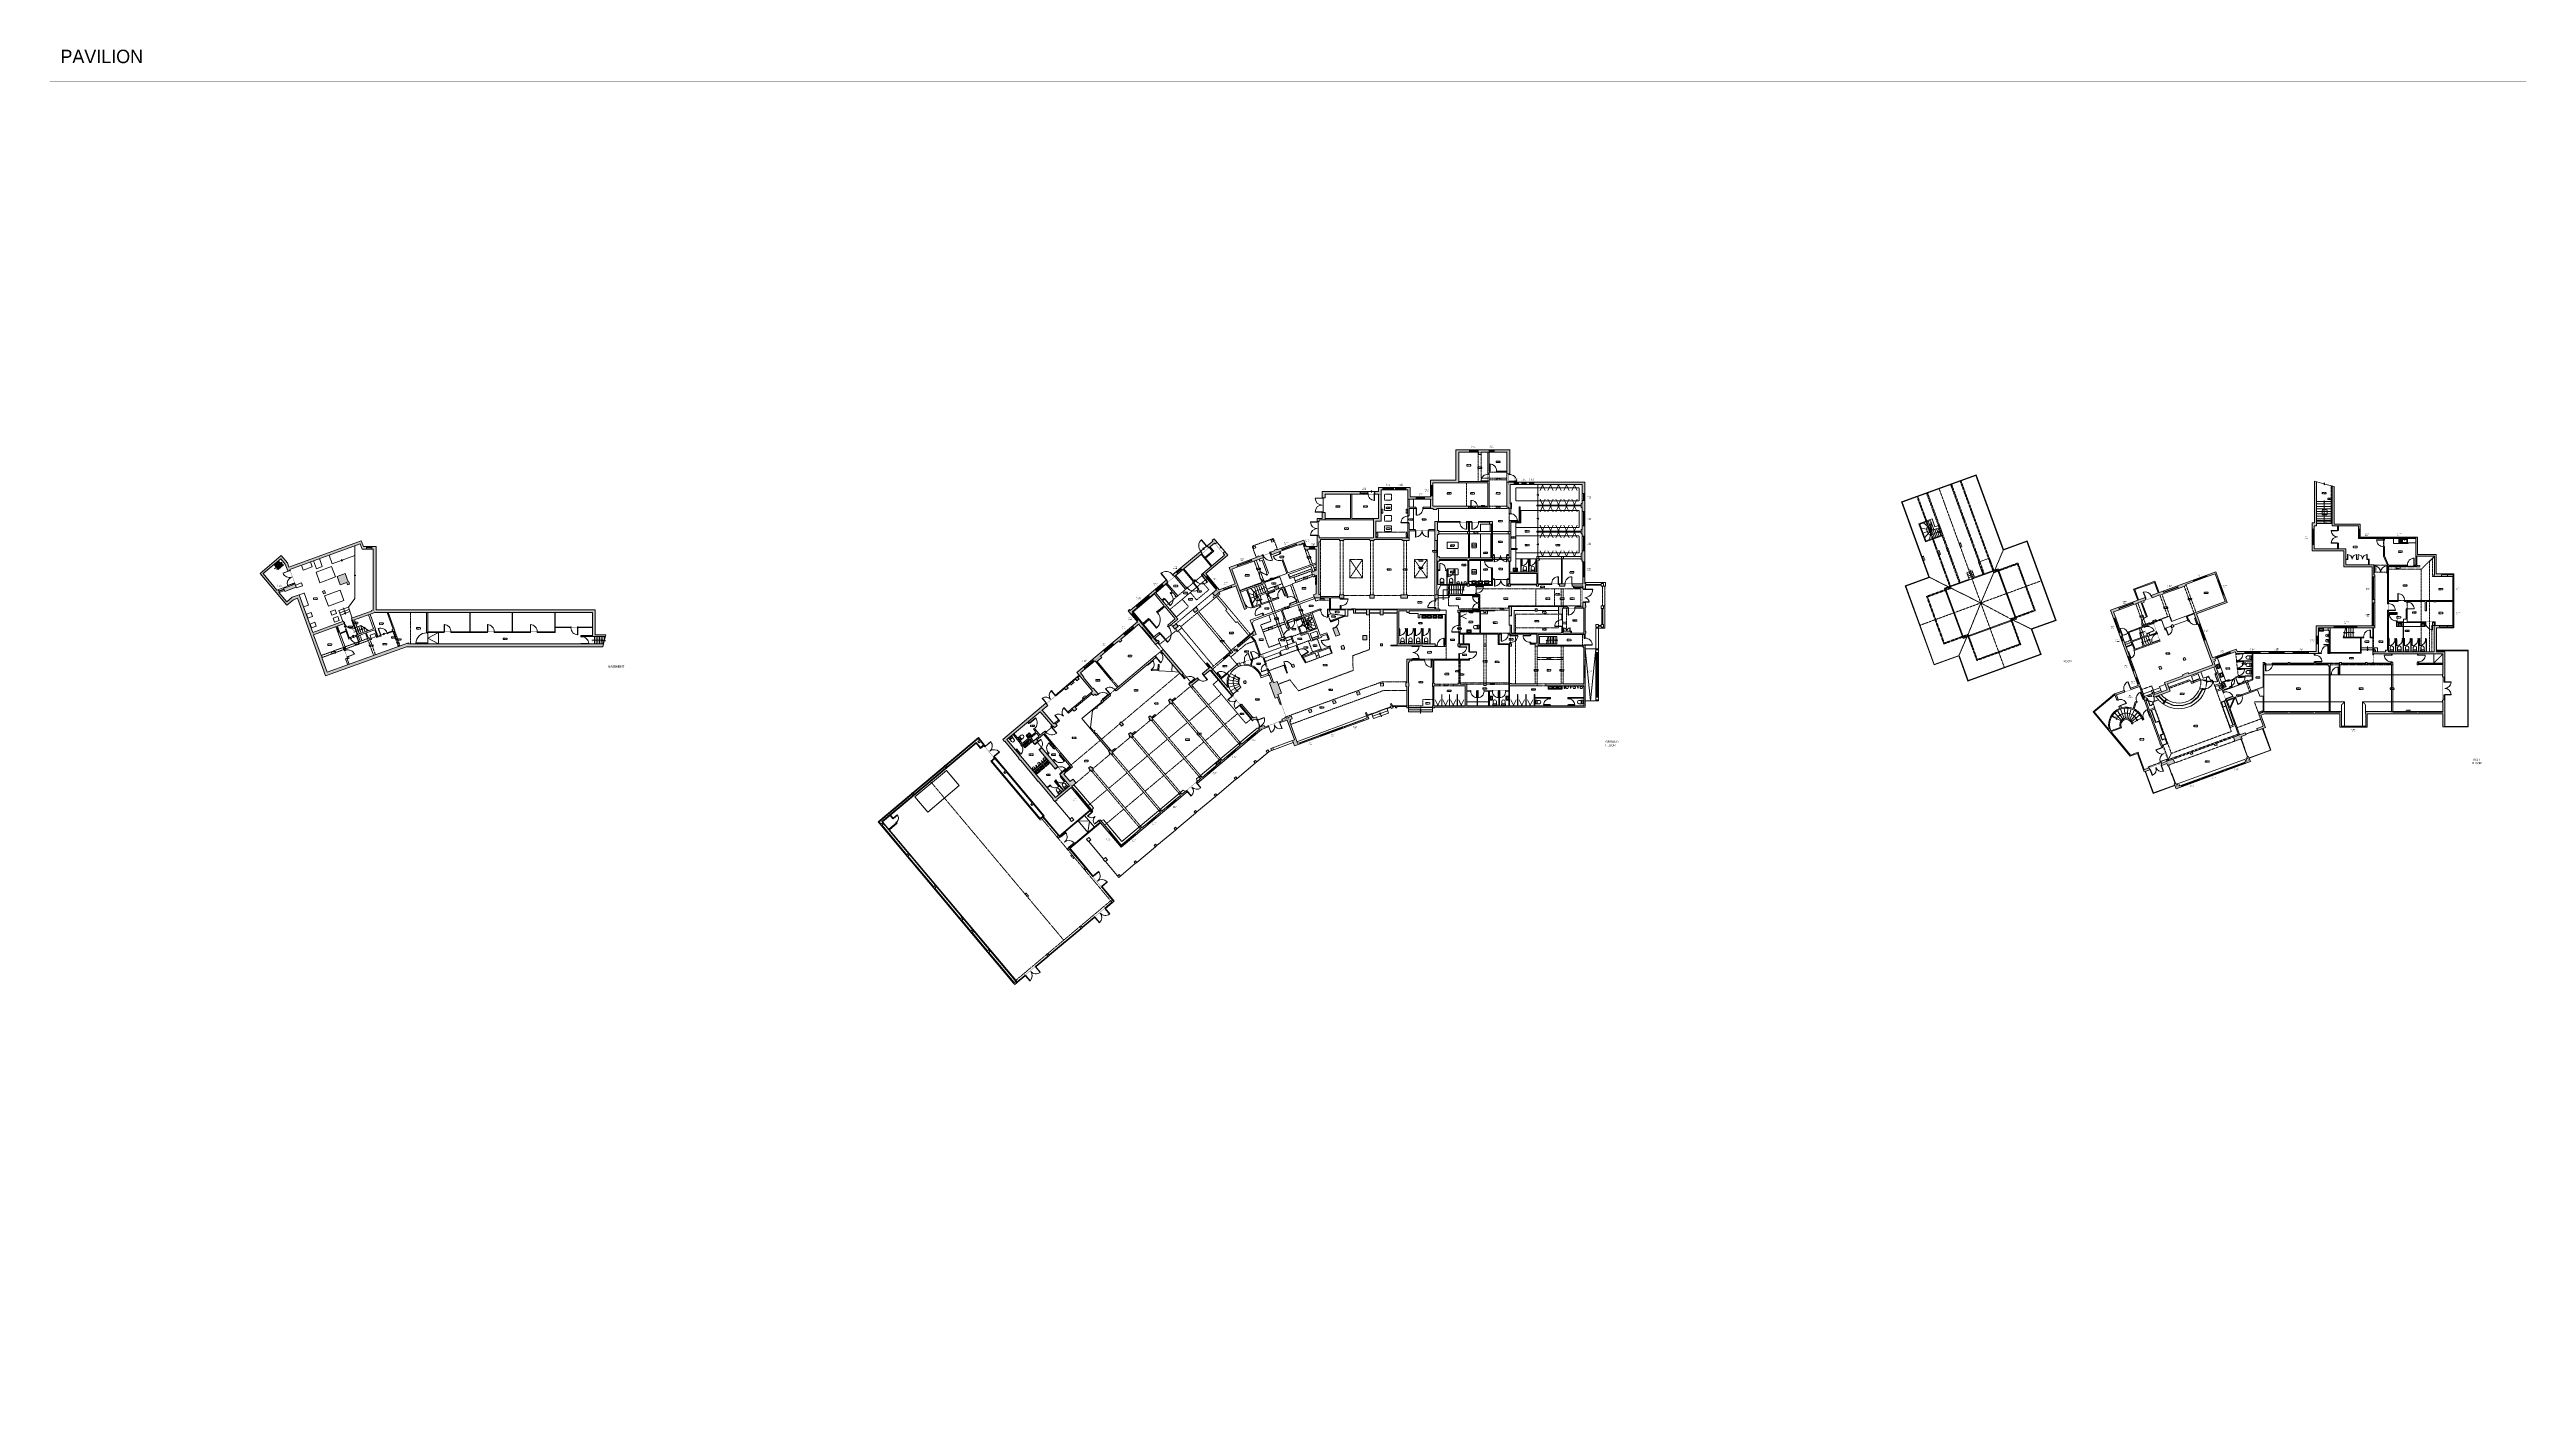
# Model space of a CAD drawing. Header units: millimetres. Extents: x 62976 to 1097852, y -110926 to 167100.
# Drawn here: x 277731 to 571772, y -110926 to 48925 of the extents above; entities that cross this region are included whole.
import ezdxf

# ---------------------------------------------------------------- set-up
doc = ezdxf.new("R2010")
doc.units = ezdxf.units.MM
doc.linetypes.add('HIDDENX2', pattern=[0.75, 0.5, -0.25])
for name, color, linetype, lineweight in [('BLOCKS', 8, 'Continuous', 15), ('Ceiling', 45, 'HIDDENX2', 15), ('Ceiling tag', 1, 'Continuous', 15), ('GIA', 84, 'Continuous', 15), ('NIA', 30, 'Continuous', 15), ('NOTES', 162, 'Continuous', 15), ('Partitions', 155, 'Continuous', 15), ('principalplans', 7, 'Continuous', 15), ('Stairs', 8, 'Continuous', 15), ('WALLS', 7, 'Continuous', 15), ('Window', 8, 'Continuous', 15)]:
    doc.layers.add(name, color=color, linetype=linetype, lineweight=lineweight)
doc.layers.add('Whatch', color=7, linetype='Continuous', lineweight=15, true_color=0xa8a8a8)
doc.styles.add('Century Gothic', font='GOTHIC.TTF')

# ---------------------------------------------------------------- blocks, each defined once
blk = doc.blocks.new('DOOR 840')
at = {"layer": 'BLOCKS'}
for p, q in [((-582, 249), (-582, -591)), ((-582, -591), (-582, 249)), ((-548, 249), (-582, 249)), ((-548, -591), (-548, 248)), ((-612, -691), (-612, -591)), ((-582, -591), (-612, -591)), ((-562, -691), (-612, -691)), ((-548, -591), (-582, -591)), ((-582, -632), (-582, -591)), ((-562, -632), (-582, -632)), ((-562, -691), (-562, -632)), ((208, -632), (228, -632)), ((208, -691), (208, -632)), ((208, -691), (258, -691)), ((228, -632), (228, -591)), ((228, -591), (258, -591)), ((258, -691), (258, -591))]:
    blk.add_line(p, q, dxfattribs=at)
blk.add_arc((-586, -565), 814, 358.15749, 89.75925, dxfattribs=at)
blk = doc.blocks.new('DOUBLE DOOR')
at = {"layer": 'BLOCKS'}
for p, q in [((-1520, -760), (-1555, -760)), ((-1555, -760), (-1555, -860)), ((-1555, -860), (-1505, -860)), ((-1520, -760), (-1520, -800)), ((-1520, -800), (-1505, -800)), ((-1505, -800), (-1505, -860)), ((-15, -800), (-15, -860)), ((0, -800), (-15, -800)), ((35, -860), (-15, -860)), ((0, -760), (35, -760)), ((0, -760), (0, -800)), ((35, -760), (35, -860))]:
    blk.add_line(p, q, dxfattribs=at)
for points in [[(-1485, -760), (-1485, 0), (-1520, 0), (-1520, -760)], [(-35, -760), (-35, 0), (0, 0), (0, -760)]]:
    blk.add_lwpolyline(points, close=True, dxfattribs=at)
for centre, start, end in [((-1521, -761), 0.04394, 87.25575), ((1, -761), 92.74425, 179.95606)]:
    blk.add_arc(centre, 761, start, end, dxfattribs=at)
blk = doc.blocks.new('wc')
at = {"layer": 'BLOCKS'}
for p, q in [((37299, 129044), (36849, 129044)), ((36849, 129044), (36849, 128881)), ((36849, 128881), (37299, 128881)), ((36874, 129352), (36874, 129084)), ((36874, 129084), (36899, 129084)), ((36899, 129044), (36899, 129084)), ((36899, 129084), (37249, 129084)), ((37249, 129084), (37249, 129044)), ((37274, 129084), (37249, 129084)), ((37274, 129084), (37274, 129352)), ((37299, 128881), (37299, 129044))]:
    blk.add_line(p, q, dxfattribs=at)
blk.add_arc((37074, 129339), 200, 3.80419, 176.19581, dxfattribs=at)
blk = doc.blocks.new('sink kitchenette')
at = {"layer": 'BLOCKS'}
for p, q in [((38392, 131337), (39402, 131337)), ((38392, 130837), (38392, 131337)), ((39402, 130837), (38392, 130837)), ((38467, 131262), (38752, 131262)), ((38467, 131177), (38752, 131177)), ((38467, 131087), (38752, 131087)), ((38467, 130997), (38752, 130997)), ((38752, 130912), (38467, 130912)), ((39327, 131262), (38827, 131262)), ((38827, 131262), (38827, 130912)), ((38827, 130912), (39069, 130912)), ((39069, 130890), (39069, 130967)), ((39084, 130967), (39069, 130967)), ((39069, 130890), (39084, 130890)), ((39084, 130890), (39084, 130967)), ((39084, 130912), (39327, 130912)), ((39327, 130912), (39327, 131262)), ((39402, 131337), (39402, 130837))]:
    blk.add_line(p, q, dxfattribs=at)
blk = doc.blocks.new('DOOR 710')
at = {"layer": 'BLOCKS'}
for p, q in [((-672, 483), (-672, -227)), ((-672, 483), (-637, 483)), ((-637, -227), (-637, 483)), ((-702, -327), (-702, -227)), ((-672, -227), (-702, -227)), ((-652, -327), (-702, -327)), ((-637, -227), (-672, -227)), ((-672, -268), (-672, -227)), ((-652, -268), (-672, -268)), ((-652, -327), (-652, -268)), ((18, -268), (38, -268)), ((18, -327), (18, -268)), ((18, -327), (68, -327)), ((38, -268), (38, -227)), ((38, -227), (68, -227)), ((68, -327), (68, -227))]:
    blk.add_line(p, q, dxfattribs=at)
blk.add_arc((-675, -231), 713, 0.27792, 89.72208, dxfattribs=at)
blk = doc.blocks.new('bide')
at = {"layer": 'BLOCKS'}
for p, q in [((114921, 102425), (114921, 102193)), ((114984, 102473), (115151, 102442)), ((114984, 102145), (115152, 102177))]:
    blk.add_line(p, q, dxfattribs=at)
blk.add_circle((115011, 102309), 15, dxfattribs=at)
for centre, radius, start, end in [((114971, 102425), 50, 74.0546, 180), ((114971, 102193), 50, 180, 285.9454), ((115082, 102309), 149, 298.00584, 62.56609)]:
    blk.add_arc(centre, radius, start, end, dxfattribs=at)
blk = doc.blocks.new('sink wc')
at = {"layer": 'BLOCKS'}
for p, q in [((36043, 129595), (36543, 129595)), ((36043, 129245), (36043, 129595)), ((36123, 129495), (36285, 129495)), ((36123, 129325), (36123, 129495)), ((36285, 129525), (36285, 129448)), ((36285, 129525), (36300, 129525)), ((36300, 129448), (36285, 129448)), ((36300, 129525), (36300, 129448)), ((36300, 129495), (36463, 129495)), ((36463, 129495), (36463, 129325)), ((36543, 129595), (36543, 129245)), ((36543, 129245), (36043, 129245)), ((36463, 129325), (36123, 129325))]:
    blk.add_line(p, q, dxfattribs=at)
blk = doc.blocks.new('DOOR 1210')
at = {"layer": 'BLOCKS'}
for p, q in [((523, -547), (523, 233)), ((557, 233), (557, -547)), ((-703, -647), (-703, -547)), ((-673, -547), (-703, -547)), ((-653, -647), (-703, -647)), ((-673, -107), (-673, -547)), ((-639, -547), (-673, -547)), ((-673, -588), (-673, -547)), ((-653, -588), (-673, -588)), ((-653, -647), (-653, -588)), ((-639, -547), (-639, -111)), ((523, -547), (557, -547)), ((537, -588), (557, -588)), ((537, -647), (537, -588)), ((537, -647), (587, -647)), ((557, -588), (557, -547)), ((557, -588), (557, -547)), ((557, -547), (587, -547)), ((587, -647), (587, -547))]:
    blk.add_line(p, q, dxfattribs=at)
for centre, radius, start, end in [((580, -605), 838, 91.58641, 176.06341), ((-708, -559), 453, 1.49223, 85.52077)]:
    blk.add_arc(centre, radius, start, end, dxfattribs=at)

msp = doc.modelspace()

# ---------------------------------------------------------------- hatches: boundary and pattern name
at = {"layer": 'Stairs'}
for points in [[(434721, -3493), (434605, -3493), (434664, -3685)], [(454472, -4022), (454472, -3907), (454280, -3966)], [(547717, -4839), (547833, -4839), (547774, -4647)], [(454472, -6836), (454472, -6720), (454280, -6779)], [(501992, -8320), (502032, -8429), (502192, -8308)], [(312395, -11835), (312504, -11796), (312384, -11634)], [(414733, -10252), (414645, -10327), (414814, -10436)], [(416876, -10171), (416801, -10082), (416692, -10252)], [(454472, -9900), (454472, -9784), (454280, -9843)], [(304976, -12218), (305051, -12307), (305160, -12138)], [(313918, -13483), (313915, -13598), (314109, -13543)], [(506110, -13744), (506002, -13784), (506123, -13945)], [(421197, -16457), (421236, -16566), (421397, -16444)], [(445152, -15173), (445152, -15289), (445344, -15230)], [(312917, -19620), (312877, -19511), (312717, -19632)], [(312861, -17934), (312752, -17974), (312873, -18135)], [(314717, -19875), (314757, -19984), (314918, -19863)], [(317438, -20377), (317329, -20417), (317450, -20577)], [(426632, -19062), (426592, -18953), (426431, -19075)], [(526242, -20324), (526203, -20215), (526042, -20337)], [(551126, -20258), (551126, -20374), (551318, -20315)], [(313805, -20637), (313696, -20676), (313817, -20837)], [(343285, -21174), (343285, -21290), (343478, -21231)], [(456597, -21174), (456597, -21290), (456790, -21231)], [(526906, -21152), (526945, -21261), (527106, -21140)], [(552965, -22290), (552849, -22290), (552908, -22482)], [(418254, -25764), (418365, -25798), (418364, -25596)], [(440427, -29580), (440542, -29580), (440483, -29388)], [(527403, -27419), (527294, -27458), (527416, -27619)], [(435670, -30036), (435778, -29996), (435656, -29836)], [(525551, -30624), (525448, -30677), (525589, -30821)]]:
    msp.add_hatch(color=256, dxfattribs=at).paths.add_polyline_path(points)
at = {"layer": 'Whatch', "ltscale": 2}
h = msp.add_hatch(color=256, dxfattribs=at)
h.dxf.hatch_style = 1
h.paths.add_polyline_path([(428404, -9527), (428629, -9527), (428629, -9276), (430866, -9276), (430866, -9394), (431399, -9394), (431399, -9276), (434447, -9276), (434447, -9394), (434994, -9394), (434994, -9276), (438311, -9276), (438311, -9394), (439127, -9394), (439127, -9057), (435189, -9057), (435189, -7071), (435808, -7071), (435808, -3372), (436029, -3372), (436029, -3072), (435513, -3072), (435513, -3573), (435046, -3573), (435046, -3873), (435513, -3873), (435513, -6775), (434895, -6775), (434895, -9057), (428469, -9057), (428469, -8821), (428220, -8821), (428220, -10117), (427884, -10117), (427884, -10400), (428095, -10400), (428095, -12968), (427555, -13159), (427673, -13482), (427851, -13416), (427910, -13574), (428128, -13502), (428114, -15726), (427779, -15851), (427930, -16259), (428071, -16207), (428629, -16207), (428629, -15805), (428404, -15805)])
h.paths.add_polyline_path([(429157, -6051), (428806, -6051), (428806, -6775), (428220, -6775), (428220, -7136), (428469, -7136), (428469, -6913), (429157, -6913)], flags=17)
h.paths.add_polyline_path([(429157, -3873), (433312, -3873), (433312, -3573), (428806, -3573), (428806, -4301), (428916, -4301), (429157, -4301)], flags=17)
h.paths.add_polyline_path([(437519, -3072), (437269, -3072), (437269, -3372), (437519, -3372)], flags=17)
h.paths.add_polyline_path([(439265, -3072), (438759, -3072), (438759, -3372), (438982, -3372), (438982, -4486), (439975, -4486), (439975, -4203), (439265, -4203)])
h.paths.add_polyline_path([(446161, -5290), (446161, -5578), (442436, -5578), (442436, -5690), (441981, -5690), (441981, -5578), (441673, -5578), (441673, -4486), (440962, -4486), (440962, -4203), (441673, -4203), (441673, -4083), (441930, -4083), (441930, -5290)])
h.paths.add_polyline_path([(445034, 1116), (446280, 1116), (446280, 1399), (444685, 1399), (444685, -2204), (441673, -2204), (441673, -2846), (441930, -2846), (441930, -2543), (445034, -2543)])
h.paths.add_polyline_path([(448647, 1399), (447318, 1399), (447318, 1116), (447356, 1116), (447356, 845), (447691, 845), (447691, 1116), (448647, 1116)])
h.paths.add_polyline_path([(451094, 1399), (449241, 1399), (449241, 1116), (450745, 1116), (450745, -1469), (451094, -1469)])
h.paths.add_polyline_path([(451117, -2754), (451590, -2754), (451590, -2451), (450745, -2451), (450745, -5409), (450924, -5409), (450924, -5530), (451188, -5530), (451188, -5022), (451117, -5022)])
h.paths.add_polyline_path([(452511, -2451), (452119, -2451), (452119, -2754), (452511, -2754)])
h.paths.add_polyline_path([(453406, -2451), (453040, -2451), (453040, -2754), (453406, -2754)])
h.paths.add_polyline_path([(459988, -2451), (453935, -2451), (453935, -2754), (459686, -2754), (459686, -3789), (459988, -3789)])
h.paths.add_polyline_path([(459988, -4655), (459686, -4655), (459686, -4978), (459567, -4978), (459567, -5478), (459686, -5478), (459686, -5924), (459988, -5924)])
h.paths.add_polyline_path([(459988, -7657), (459686, -7657), (459686, -8078), (459567, -8078), (459567, -8585), (459686, -8585), (459686, -8888), (459988, -8888)])
h.paths.add_polyline_path([(459988, -10621), (459686, -10621), (459686, -10889), (459567, -10889), (459567, -11685), (459686, -11685), (459686, -11909), (459988, -11909)])
h.paths.add_polyline_path([(457441, -11303), (457204, -11303), (457204, -11567), (457441, -11567)])
h.paths.add_polyline_path([(454545, -11303), (454308, -11303), (454308, -11567), (454545, -11567)])
h.paths.add_polyline_path([(451188, -11432), (450872, -11432), (450872, -11852), (451188, -11852)])
h.paths.add_polyline_path([(451188, -8317), (450890, -8317), (450890, -8589), (451188, -8589)])
h.paths.add_polyline_path([(449028, -7115), (448687, -7115), (448687, -7446), (449028, -7446)])
h.paths.add_polyline_path([(446286, -8317), (446051, -8317), (446051, -8580), (446286, -8580)])
h.paths.add_polyline_path([(442642, -8184), (442517, -8184), (442517, -7115), (442194, -7115), (442194, -9394), (442517, -9394), (442517, -8682), (442642, -8682)])
h.paths.add_polyline_path([(442753, -11654), (446036, -11654), (446036, -11757), (446286, -11757), (446286, -11654), (449028, -11654), (449028, -11448), (442753, -11448), (442753, -11317), (442420, -11317), (442420, -11852), (442753, -11852)])
h.paths.add_polyline_path([(431396, -15847), (430866, -15847), (430866, -16248), (431396, -16248)], flags=17)
h.paths.add_polyline_path([(434985, -15847), (434455, -15847), (434455, -16248), (434985, -16248)], flags=17)
h.paths.add_polyline_path([(438932, -15847), (438159, -15847), (438159, -16248), (438932, -16248)], flags=17)
h.paths.add_polyline_path([(442578, -15832), (442194, -15832), (442194, -16333), (442578, -16333)])
h.paths.add_polyline_path([(446286, -14539), (446036, -14539), (446036, -14806), (446286, -14806)])
h.paths.add_polyline_path([(445203, -17657), (444925, -17657), (444925, -17923), (445203, -17923)])
h.paths.add_polyline_path([(448235, -17657), (447987, -17657), (447987, -17923), (448235, -17923)])
h.paths.add_polyline_path([(451274, -17211), (450997, -17211), (450997, -18336), (451274, -18336)])
h.paths.add_polyline_path([(451149, -14539), (450895, -14539), (450895, -14806), (451149, -14806)])
h.paths.add_polyline_path([(454506, -14526), (454269, -14526), (454269, -14806), (454506, -14806)])
h.paths.add_polyline_path([(454328, -17510), (454091, -17510), (454091, -17780), (454328, -17780)], flags=17)
h.paths.add_polyline_path([(457356, -17471), (457421, -17471), (457421, -17211), (456875, -17211), (456875, -18116), (457356, -18116)], flags=17)
h.paths.add_polyline_path([(460094, -17115), (460061, -17115), (460061, -16740), (459751, -16740), (459751, -17421), (459857, -17421), (459857, -20401), (457421, -20401), (457421, -20314), (457165, -20314), (457165, -20401), (454303, -20401), (454303, -21584), (454091, -21584), (454091, -21933), (454466, -21933), (454466, -20564), (460034, -20564), (460034, -20393), (460094, -20393), (460094, -20209), (460034, -20209), (460034, -17299), (460094, -17299)])
h.paths.add_polyline_path([(457625, -14626), (457624, -14626), (457624, -14526), (456974, -14526), (456974, -14806), (457625, -14806)])
h.paths.add_polyline_path([(459751, -14526), (458494, -14526), (458494, -14626), (458494, -14806), (459751, -14806)])
h.paths.add_polyline_path([(459988, -13692), (459751, -13692), (459751, -15141), (460061, -15141), (460061, -14647), (460094, -14647), (460094, -14489), (459988, -14489)])
h.paths.add_polyline_path([(442229, -21654), (437903, -21654), (437903, -17754), (438851, -17754), (438851, -17923), (439120, -17923), (439120, -17754), (442758, -17754), (442758, -17548), (437702, -17548), (437702, -21912), (440730, -21912), (440730, -21971), (442229, -21971)])
h.paths.add_polyline_path([(439112, -26283), (439060, -26283), (439060, -23877), (439116, -23877), (439116, -23693), (439436, -23693), (439436, -23480), (438853, -23480), (438853, -26283), (438742, -26283), (438742, -26708), (438853, -26708), (438853, -29246), (439060, -29246), (439060, -26708), (439112, -26708)])
h.paths.add_polyline_path([(442769, -26431), (442147, -26431), (442147, -26361), (442077, -26361), (442077, -26283), (441893, -26283), (441893, -26708), (442077, -26708), (442077, -26629), (442769, -26629)])
h.paths.add_polyline_path([(445203, -21669), (444925, -21669), (444925, -21933), (445203, -21933)])
h.paths.add_polyline_path([(448259, -21669), (448012, -21669), (448012, -21933), (448259, -21933)])
h.paths.add_polyline_path([(451290, -21650), (451063, -21650), (451063, -21933), (451290, -21933)])
h = msp.add_hatch(color=256, dxfattribs=at)
h.dxf.hatch_style = 1
h.paths.add_polyline_path([(512505, -9430), (509686, -10459), (506443, -1575), (497584, -4809), (500842, -13736), (498035, -14760), (501443, -24170), (504376, -23100), (505468, -26091), (514149, -22922), (513058, -19931), (515952, -18875)])
h.paths.add_polyline_path([(512470, -9505), (509651, -10534), (506408, -1650), (497659, -4844), (500917, -13771), (498110, -14795), (501478, -24095), (504411, -23025), (505502, -26016), (514074, -22887), (512983, -19896), (515877, -18840)], flags=16)
h.paths.add_polyline_path([(501269, -9254), (500421, -9563), (499629, -7394), (501208, -6818), (501557, -7773), (501963, -7625), (500561, -3784), (500679, -3741), (502081, -7582), (502096, -7577), (502539, -8790), (503054, -10215), (503066, -10211), (503226, -10649), (504510, -14236), (504560, -14372), (505608, -13990), (505330, -13230), (505650, -13113), (504411, -9720), (504575, -9660), (504735, -10098), (505780, -13066), (505969, -12997), (506247, -13757), (507244, -13392), (506721, -11961), (503410, -2744), (503529, -2701), (506887, -11901), (508030, -11483), (508553, -12915), (509044, -12736), (511400, -12055), (513467, -17719), (511169, -18558), (511226, -18716), (510706, -18906), (511740, -21739), (506521, -23643), (505487, -20810), (504886, -21030), (502604, -21684), (500551, -16015), (502761, -15209), (502703, -15050), (503305, -14830)], flags=0)
h.paths.add_polyline_path([(501329, -9125), (500481, -9435), (499757, -7454), (501008, -6998), (501408, -8094), (501918, -7908), (502067, -8316), (502192, -8308), (502092, -8384), (502241, -8793), (501329, -9125), (501883, -10643), (502047, -10583), (502207, -11021), (503437, -14878), (506095, -13908), (506002, -13784), (506110, -13744), (508990, -12851), (509054, -13027), (511343, -12191), (513339, -17659), (511050, -18494), (511111, -18662), (510581, -18856), (511611, -21679), (506581, -23515), (505550, -20692), (504939, -20915), (502570, -21590), (502664, -21555), (500682, -16082), (502882, -15279), (502818, -15104), (503429, -14881)], flags=0)
h.paths.add_polyline_path([(500183, -11760), (500023, -11321), (500187, -11261), (500347, -11700)], flags=0)
h.paths.add_polyline_path([(503469, -11750), (503419, -11614), (503537, -11571), (503587, -11707)], flags=0)
h.paths.add_polyline_path([(501321, -8627), (501015, -8739), (500738, -8585), (500536, -8031), (500660, -7692), (501126, -8090), (501160, -8184)], flags=0)
h.paths.add_polyline_path([(502040, -7836), (501990, -7699), (502108, -7656), (502158, -7792)], flags=0)
h.paths.add_polyline_path([(506318, -10710), (506268, -10574), (506387, -10531), (506436, -10667)], flags=0)
h.paths.add_polyline_path([(507241, -13239), (507359, -13196), (507409, -13332), (507291, -13375)], flags=0)
h.paths.add_polyline_path([(504889, -6796), (504839, -6659), (504958, -6616), (505007, -6752)], flags=0)
h.paths.add_polyline_path([(505790, -12982), (506014, -12982), (506014, -12766), (505790, -12766)], flags=8)
h.paths.add_polyline_path([(502892, -10290), (503015, -10627), (503218, -10553), (503095, -10216)], flags=8)
h.paths.add_polyline_path([(504401, -9739), (504524, -10076), (504727, -10002), (504604, -9665)], flags=8)
h.paths.add_polyline_path([(500073, -11504), (500117, -11624), (500319, -11550), (500276, -11430)], flags=8)
h.paths.add_polyline_path([(501868, -10648), (501991, -10985), (502193, -10911), (502070, -10574)], flags=8)
h.paths.add_polyline_path([(500285, -7922), (500508, -7922), (500508, -7706), (500285, -7706)], flags=8)
h = msp.add_hatch(color=256, dxfattribs=at)
h.dxf.hatch_style = 1
h.paths.add_polyline_path([(530746, -38484), (530608, -38535), (530553, -38385), (530396, -38443), (530345, -38304), (530223, -38349), (530165, -38190), (529954, -38267), (530176, -38873), (530805, -38644)])
h.paths.add_polyline_path([(530010, -35808), (529839, -35341), (529209, -35571), (529192, -35524), (528981, -35601), (528998, -35648), (528389, -35870), (528474, -36105), (529084, -35882), (529187, -36163), (529397, -36086), (529379, -36038)])
h.paths.add_polyline_path([(527037, -36530), (526983, -36383), (526292, -36635), (526378, -36870), (527069, -36618)])
h.paths.add_polyline_path([(533176, -37597), (533010, -37658), (533068, -37818), (533234, -37757)])
h.paths.add_polyline_path([(532100, -34515), (531845, -34609), (531920, -34814), (532175, -34721)])
h.paths.add_polyline_path([(534970, -33468), (534721, -33559), (534796, -33765), (535045, -33674)])
h.paths.add_polyline_path([(536049, -36549), (535881, -36610), (535939, -36770), (536107, -36709)])
h.paths.add_polyline_path([(539003, -35651), (538782, -35045), (538568, -35123), (538626, -35282), (538503, -35326), (538554, -35465), (538396, -35523), (538451, -35672), (538313, -35723), (538371, -35882)])
h.paths.add_polyline_path([(537911, -32660), (538451, -32463), (538366, -32229), (537826, -32426), (537809, -32379), (537595, -32457), (537612, -32504), (536981, -32734), (537152, -33201), (537782, -32971), (537800, -33019), (538014, -32941)])
h.paths.add_polyline_path([(540255, -30112), (540674, -29959), (549631, -29959), (549631, -31554), (549799, -31554), (549799, -29930), (549828, -29930), (549828, -29706), (549651, -29706), (549651, -29791), (546673, -29791), (546673, -29706), (546496, -29706), (546496, -29791), (543664, -29791), (543664, -29706), (543487, -29706), (543487, -29791), (540674, -29791), (540674, -29706), (540497, -29706), (540497, -29811), (539999, -29992), (540510, -31393), (540435, -31420), (540453, -31467), (539771, -31716), (539857, -31950), (540801, -31606)])
h.paths.add_polyline_path([(562094, -28300), (561844, -28300), (561844, -28347), (561790, -28347), (561790, -28631), (561844, -28631), (561844, -29791), (558963, -29791), (558963, -29706), (558786, -29706), (558786, -29791), (555899, -29791), (555899, -29706), (555722, -29706), (555722, -29791), (552841, -29791), (552841, -29706), (552664, -29706), (552664, -29958), (552704, -29958), (552704, -31554), (552871, -31554), (552871, -29959), (561844, -29959), (561844, -31533), (562094, -31533)])
h.paths.add_polyline_path([(562094, -22618), (561080, -22618), (561080, -19756), (563146, -19756), (563146, -19645), (561465, -19645), (561465, -19499), (560805, -19499), (560805, -19680), (560832, -19680), (560832, -22618), (555380, -22618), (555380, -22396), (555036, -22396), (555036, -22618), (553519, -22618), (553519, -22865), (561844, -22865), (561844, -25269), (561790, -25269), (561790, -25553), (561844, -25553), (561844, -25600), (562094, -25600)])
h.paths.add_polyline_path([(558963, -23890), (558798, -23890), (558798, -24142), (558963, -24142)], flags=17)
h.paths.add_polyline_path([(555899, -23890), (555722, -23890), (555722, -24142), (555899, -24142)], flags=17)
h.paths.add_polyline_path([(552869, -23890), (552664, -23890), (552664, -24142), (552869, -24142)])
h.paths.add_polyline_path([(549798, -23890), (549593, -23890), (549593, -24142), (549798, -24142)])
h.paths.add_polyline_path([(546763, -23890), (546558, -23890), (546558, -24142), (546763, -24142)])
h.paths.add_polyline_path([(543664, -23890), (543487, -23890), (543487, -24142), (543664, -24142)])
h.paths.add_polyline_path([(544089, -22566), (543020, -22566), (543020, -22816), (544089, -22816)])
h.paths.add_polyline_path([(547077, -21648), (546827, -21648), (546827, -22566), (545878, -22566), (545878, -22816), (547077, -22816)])
h.paths.add_polyline_path([(540674, -23890), (540497, -23890), (540497, -24142), (540674, -24142)])
h.paths.add_polyline_path([(541231, -22566), (540142, -22566), (540142, -22816), (541231, -22816)])
h.paths.add_polyline_path([(538353, -22566), (537430, -22566), (537327, -22282), (536547, -22567), (536633, -22801), (537178, -22603), (537255, -22816), (538353, -22816)])
h.paths.add_polyline_path([(538645, -25958), (538431, -26036), (538502, -26232), (538716, -26153)])
h.paths.add_polyline_path([(535839, -26982), (535625, -27060), (535696, -27256), (535910, -27178)])
h.paths.add_polyline_path([(535116, -25000), (534901, -25078), (534973, -25274), (535187, -25195)])
h.paths.add_polyline_path([(534872, -24334), (534663, -23760), (534857, -23689), (534780, -23478), (534952, -23415), (534867, -23180), (534508, -23311), (533725, -21166), (533490, -21252), (534548, -24151), (531661, -25205), (531613, -25073), (530928, -25324), (530976, -25455), (528790, -26253), (529104, -27114), (527478, -27708), (527575, -27974), (529459, -27286), (529145, -26425)])
h.paths.add_polyline_path([(532161, -26078), (531947, -26157), (532018, -26352), (532232, -26274)], flags=17)
h.paths.add_polyline_path([(526642, -28013), (526338, -28124), (526435, -28390), (526739, -28279)])
h.paths.add_polyline_path([(525969, -26694), (525854, -26380), (525619, -26466), (525664, -26588), (524786, -26908), (524856, -27100)])
h.paths.add_polyline_path([(524072, -27386), (524002, -27194), (522858, -27612), (522857, -27612), (523128, -28361), (523322, -28291), (523121, -27733)])
h.paths.add_polyline_path([(523610, -29011), (523373, -29097), (523459, -29336), (523696, -29250)])
h.paths.add_polyline_path([(528365, -24319), (528127, -24406), (528235, -24702), (528473, -24615)], flags=17)
h.paths.add_polyline_path([(525280, -24807), (525045, -24892), (525342, -25706), (525577, -25620)])
h.paths.add_polyline_path([(531229, -23274), (531000, -23358), (531108, -23654), (531337, -23570)], flags=17)
h.paths.add_polyline_path([(523991, -21274), (523756, -21360), (524428, -23201), (524663, -23116)])
h.paths.add_polyline_path([(523625, -20272), (523390, -20358), (523554, -20807), (523789, -20722)])
h.paths.add_polyline_path([(523444, -17601), (523341, -17320), (522406, -17661), (522773, -18667), (523008, -18581), (522743, -17857)])
h.paths.add_polyline_path([(526597, -16451), (526494, -16169), (525032, -16702), (525135, -16984), (525386, -16893), (525398, -16925), (525649, -16834), (525637, -16801)])
h.paths.add_polyline_path([(528246, -15849), (528258, -15881), (528507, -15791), (528761, -15693), (528648, -15383), (527231, -15900), (527334, -16181)])
h.paths.add_polyline_path([(526969, -20402), (526713, -20495), (526823, -20794), (527078, -20701)])
h.paths.add_polyline_path([(529807, -19366), (529580, -19448), (529685, -19734), (529911, -19651)])
h.paths.add_polyline_path([(532603, -18092), (536254, -16760), (535907, -15811), (535733, -15875), (536016, -16649), (532304, -18004), (532795, -19348), (533030, -19262)])
h.paths.add_polyline_path([(531381, -14721), (531336, -14599), (532282, -14254), (532218, -14079), (530339, -14765), (530452, -15076)])
h.paths.add_polyline_path([(534916, -13095), (533822, -13494), (533886, -13668), (534805, -13333), (535090, -14113), (535265, -14050)])
h.paths.add_polyline_path([(548938, -19524), (546827, -19524), (546827, -20740), (547077, -20740), (547077, -19774), (548938, -19774)])
h.paths.add_polyline_path([(553761, -19524), (553441, -19524), (551638, -19524), (551638, -19774), (553761, -19774)])
h.paths.add_polyline_path([(553761, -16411), (553441, -16411), (553441, -16803), (553761, -16803)])
h.paths.add_polyline_path([(553650, -12275), (550335, -12275), (550335, -10376), (546574, -10376), (546574, -9862), (546317, -9862), (546317, -10632), (550078, -10632), (550078, -12531), (553441, -12531), (553441, -13690), (553761, -13690), (553761, -13450), (553650, -13450)])
h.paths.add_polyline_path([(546836, -7382), (546874, -7382), (546874, -7290), (546855, -7290), (546855, -2421), (546598, -2348), (546598, -7290), (546317, -7290), (546317, -8049), (546574, -8049), (546574, -7629), (546836, -7629)])
h.paths.add_polyline_path([(548953, -2969), (548696, -2905), (548696, -7290), (548677, -7290), (548677, -7382), (548715, -7382), (548715, -7629), (551844, -7629), (551844, -8043), (552015, -8043), (552015, -7457), (548953, -7457)])
h.paths.add_polyline_path([(561051, -11048), (558824, -11048), (558824, -8985), (558624, -8985), (558624, -11248), (560851, -11248), (560851, -13448), (560787, -13448), (560787, -13658), (561668, -13658), (561668, -13448), (563146, -13448), (563146, -13336), (561051, -13336)])
h.paths.add_polyline_path([(560995, -16511), (560785, -16511), (560785, -16668), (560995, -16668)])
h = msp.add_hatch(color=256, dxfattribs=at)
h.dxf.hatch_style = 1
h.paths.add_polyline_path([(320097, -21998), (343419, -21998), (343502, -21669), (320367, -21669), (320351, -21558), (310702, -25031), (310065, -23284), (310092, -23274), (310005, -23037), (309979, -23047), (309082, -20582), (312737, -19253), (312727, -19226), (312727, -19226), (312687, -19116), (312687, -19116), (312635, -18971), (308979, -20300), (307352, -15830), (306532, -16129), (305885, -16671), (304961, -15569), (305029, -15545), (304927, -15265), (304842, -15296), (304817, -15227), (304707, -15267), (303073, -13319), (305177, -11555), (305711, -12190), (306005, -12999), (306279, -12900), (306250, -12822), (314609, -9784), (314832, -10400), (315344, -10400), (315344, -10117), (314995, -10117), (314744, -9408), (306145, -12536), (305963, -12040), (305233, -11173), (302718, -13289), (305903, -17085), (306698, -16417), (307156, -16250), (310505, -25452)])
h.paths.add_polyline_path([(316342, -17943), (342189, -17943), (342189, -20794), (343730, -20794), (343788, -20588), (342518, -20588), (342518, -17614), (316492, -17614), (316492, -10117), (316001, -10117), (316001, -10400), (316163, -10400), (316163, -17634), (315939, -17717), (315956, -17764), (313593, -18623), (313646, -18768), (313646, -18768), (313686, -18878), (313695, -18905)])
h.paths.add_polyline_path([(307028, -14936), (306861, -14483), (306762, -14520), (306762, -14520), (306687, -14547), (306713, -14618), (305890, -14916), (305863, -14846), (305767, -14881), (305793, -14951), (305508, -15055), (305646, -15434)], flags=17)
h.paths.add_polyline_path([(310380, -15341), (310153, -15425), (310256, -15705), (310483, -15621)], flags=17)
h.paths.add_polyline_path([(312836, -13312), (311867, -13664), (312233, -14668), (313020, -14382), (313120, -14659), (313357, -14572), (313253, -14286), (313197, -14306)], flags=17)
h.paths.add_polyline_path([(315701, -20956), (315481, -21038), (315568, -21275), (315789, -21193)], flags=17)
h.paths.add_polyline_path([(318627, -19893), (318406, -19974), (318494, -20210), (318715, -20130), (318714, -20129)], flags=17)
h = msp.add_hatch(color=256, dxfattribs=at)
h.dxf.hatch_style = 1
h.paths.add_polyline_path([(402655, -23276), (402503, -23104), (403036, -22658), (402838, -22421), (401526, -23517), (401724, -23754), (401818, -23676), (401966, -23853)])
h.paths.add_polyline_path([(404654, -21307), (404792, -21465), (405022, -21267), (404891, -21109), (405442, -20649), (405243, -20411), (403876, -21553), (404075, -21791)])
h.paths.add_polyline_path([(407264, -19126), (407292, -19103), (407019, -18780), (406809, -18959), (406881, -19043), (406282, -19544), (406480, -19781), (407016, -19333), (407348, -19728), (407419, -19667), (408575, -21043), (408503, -21103), (409040, -21742), (409448, -21400), (409310, -21235), (409145, -21374)])
h.paths.add_polyline_path([(406869, -17336), (406688, -17121), (406019, -17681), (405946, -17596), (405775, -17740), (406144, -18175), (406200, -18128), (406200, -18129), (406361, -17997), (406249, -17859)])
h.paths.add_polyline_path([(409177, -15400), (408999, -15187), (408155, -15894), (408336, -16108)])
h.paths.add_polyline_path([(410363, -14192), (410361, -14193), (410290, -14108), (409778, -14536), (409974, -14772), (410488, -14338)])
h.paths.add_polyline_path([(411482, -19287), (411080, -19616), (411330, -19906), (411725, -19577)])
h.paths.add_polyline_path([(414082, -17602), (413832, -17306), (413443, -17635), (413687, -17931)])
h.paths.add_polyline_path([(417600, -11126), (417254, -10711), (417037, -10895), (417221, -11112), (414630, -13288), (415004, -13734), (415199, -13571), (414987, -13319)])
h.paths.add_polyline_path([(414562, -10920), (414361, -10679), (411976, -12676), (412182, -12921)])
h.paths.add_polyline_path([(411465, -13104), (411083, -13424), (411087, -13429), (411164, -13522), (411164, -13522), (411284, -13666), (411668, -13347)])
h.paths.add_polyline_path([(416027, -9687), (416115, -9796), (416333, -9618), (415971, -9184), (415753, -9362), (415828, -9450), (415139, -10027), (415214, -10117), (415339, -10266)])
h.paths.add_polyline_path([(417172, -15296), (417085, -15057), (416594, -15237), (416397, -15002), (416202, -15165), (416254, -15226), (415778, -15625), (416073, -15978), (416666, -15480)])
h.paths.add_polyline_path([(419571, -16796), (419613, -16781), (419631, -16830), (419614, -16836), (419627, -16871), (419602, -16880), (419821, -17481), (419583, -17565), (418568, -14786), (418079, -14965), (417991, -14726), (418479, -14548), (417763, -12574), (418703, -12233), (418805, -12515), (418101, -12771)])
h.paths.add_polyline_path([(421759, -11193), (421798, -11179), (421758, -11074), (421653, -11113), (421666, -11152), (421291, -11288), (421259, -11203), (421049, -11282), (421081, -11369), (420392, -11619), (420495, -11901), (421839, -11413)])
h.paths.add_polyline_path([(424096, -10593), (423991, -10304), (423417, -10512), (423385, -10424), (423175, -10503), (423207, -10588), (422742, -10757), (422726, -10725), (422621, -10765), (422655, -10867), (422694, -10853), (422774, -11073)])
h.paths.add_polyline_path([(422302, -15340), (422059, -15432), (422164, -15708), (422407, -15616)])
h.paths.add_polyline_path([(426633, -9343), (425681, -9690), (425786, -9979), (426139, -9851), (426174, -9946), (426394, -9865), (426360, -9770), (426494, -9722), (426514, -9768), (426753, -9682)])
h.paths.add_polyline_path([(427294, -10117), (426907, -10117), (426881, -10042), (426643, -10127), (426744, -10400), (426863, -10400), (426863, -10537), (427109, -10537), (427109, -10400), (427294, -10400)])
h.paths.add_polyline_path([(418195, -22664), (417991, -22420), (417800, -22572), (418007, -22819)])
h.paths.add_polyline_path([(420817, -20097), (420717, -20133), (420548, -20275), (420611, -20353), (420552, -20402), (420649, -20666), (420981, -20544)])
h.paths.add_polyline_path([(418993, -23913), (418729, -24012), (418752, -24076), (418753, -24076), (418752, -24076), (418847, -24339), (419123, -24239)])
h.paths.add_polyline_path([(419776, -26268), (419789, -26215), (419776, -26156), (419743, -26103), (419697, -26071), (419638, -26057), (419578, -26071), (419526, -26103), (419493, -26156), (419486, -26215), (419493, -26268), (419526, -26321), (419578, -26354), (419638, -26367), (419697, -26354), (419743, -26321)])
h.paths.add_polyline_path([(422591, -25066), (422372, -25146), (422476, -25431), (422695, -25351)])
h.paths.add_polyline_path([(423476, -26122), (423035, -26287), (422977, -26127), (422548, -26273), (423220, -28116), (423647, -27961), (423548, -27689), (423987, -27525)])
h.paths.add_polyline_path([(425443, -24056), (425179, -24151), (425291, -24461), (425510, -24381)])
h.paths.add_polyline_path([(424655, -21811), (424419, -21898), (424580, -22341), (424817, -22256)])
h.paths.add_polyline_path([(428404, -22980), (428095, -23092), (428207, -23401), (428516, -23289)])
h.paths.add_polyline_path([(431359, -21815), (431060, -21924), (431085, -22298), (431465, -22289), (431461, -22090)])
h.paths.add_polyline_path([(426586, -18233), (426367, -18313), (426469, -18592), (426688, -18512)])
h.paths.add_polyline_path([(423724, -19235), (423481, -19320), (423593, -19636), (423836, -19550)])
h.paths.add_polyline_path([(430561, -19679), (430089, -19850), (430420, -20761), (430892, -20590)])
h.paths.add_polyline_path([(434093, -20664), (433630, -20664), (433630, -21186), (434093, -21186)])
h.paths.add_polyline_path([(435960, -21648), (435716, -21648), (435716, -21911), (435960, -21911)])
h.paths.add_polyline_path([(436047, -17548), (435691, -17548), (435691, -18212), (436047, -18212)])
h.paths.add_polyline_path([(434411, -17548), (434056, -17548), (434056, -18212), (434411, -18212)])
h.paths.add_polyline_path([(432756, -17510), (432512, -17510), (432512, -18033), (432756, -18033)])
h = msp.add_hatch(color=256, dxfattribs=at)
h.dxf.hatch_style = 1
h.paths.add_polyline_path([(312579, -22096), (312806, -22013), (312910, -22297), (312683, -22380)])
h = msp.add_hatch(color=256, dxfattribs=at)
h.dxf.hatch_style = 1
h.paths.add_polyline_path([(406686, -32185), (406587, -32068), (406199, -32396), (406036, -32203), (405821, -32384), (405984, -32577), (405914, -32636), (406013, -32753), (406110, -32671), (406226, -32809), (406387, -32673), (406271, -32535)])
h.paths.add_polyline_path([(409057, -30182), (408959, -30065), (408571, -30393), (408407, -30200), (408193, -30381), (408356, -30574), (408286, -30634), (408384, -30751), (408481, -30669), (408597, -30806), (408759, -30670), (408643, -30532)])
h.paths.add_polyline_path([(411433, -28176), (411334, -28059), (410946, -28387), (410783, -28194), (410568, -28375), (410731, -28568), (410661, -28628), (410760, -28744), (410857, -28663), (410973, -28800), (411134, -28664), (411018, -28526)])
h.paths.add_polyline_path([(414135, -25921), (413964, -25718), (413275, -26294), (413235, -26247), (413071, -26385), (413071, -26385), (412993, -26450), (412993, -26450), (412975, -26465), (413298, -26854), (413298, -26855), (413469, -26710), (413353, -26576)])
h.paths.add_polyline_path([(415496, -24782), (415601, -24906), (415832, -24711), (415558, -24384), (414620, -25169), (414790, -25372)])
h.paths.add_polyline_path([(409932, -22313), (409688, -22517), (412101, -25388), (412344, -25185)])
h = msp.add_hatch(color=256, dxfattribs=at)
h.dxf.hatch_style = 1
h.paths.add_polyline_path([(460034, -23473), (460094, -23473), (460094, -23296), (460034, -23296), (460034, -21834), (459929, -21834), (459750, -21834), (459750, -22047), (459857, -22047), (459857, -24281), (460034, -24281)])
h.paths.add_polyline_path([(457421, -23282), (457165, -23282), (457165, -23526), (457421, -23526)])
h.paths.add_polyline_path([(460034, -25641), (459857, -25641), (459857, -26411), (457421, -26411), (457421, -26339), (457165, -26339), (457165, -26411), (455342, -26411), (455342, -26629), (459857, -26629), (459857, -29015), (445992, -29015), (445992, -26431), (445222, -26431), (445222, -26339), (444958, -26339), (444958, -26431), (444361, -26431), (444361, -26629), (445779, -26629), (445779, -29015), (442155, -29015), (441924, -29015), (441924, -29246), (442155, -29246), (442155, -29193), (460034, -29193)])
h.paths.add_polyline_path([(454328, -26339), (454088, -26339), (454088, -26411), (451290, -26411), (451290, -26352), (451063, -26352), (451063, -26629), (454328, -26629)], flags=17)
h.paths.add_polyline_path([(448259, -26339), (448012, -26339), (448012, -26613), (448259, -26613)], flags=17)
h = msp.add_hatch(color=256, dxfattribs=at)
h.dxf.hatch_style = 1
h.paths.add_polyline_path([(399593, -38174), (399223, -37734), (398896, -38009), (398150, -37120), (398352, -36950), (398175, -36740), (397674, -37160), (398805, -38507), (397149, -39898), (391390, -33023), (395337, -29720), (396816, -31482), (396878, -31429), (397033, -31615), (397334, -31364), (397076, -31055), (396942, -31168), (395567, -29522), (396225, -28969), (396061, -28777), (396060, -28777), (396038, -28750), (395994, -28699), (390896, -33033), (391091, -33267), (391127, -33237), (392804, -35238), (392769, -35268), (392993, -35531), (393025, -35505), (394914, -37756), (394882, -37782), (395106, -38052), (395138, -38025), (396882, -40098), (396850, -40126), (397074, -40396), (397344, -40172), (397322, -40147), (398999, -38734), (399459, -39283), (399599, -39166), (399109, -38582)])
h.paths.add_polyline_path([(395525, -33994), (395226, -34245), (397115, -36494), (397191, -36430), (397413, -36243)], flags=17)
h.paths.add_polyline_path([(395093, -33221), (394846, -32930), (394422, -33287), (394667, -33579), (394744, -33514)], flags=17)
h.paths.add_polyline_path([(401527, -36541), (401624, -36459), (401525, -36343), (401455, -36402), (401291, -36209), (401077, -36390), (401240, -36583), (401170, -36643), (401268, -36759), (401365, -36678), (401482, -36815), (401643, -36679)])
h.paths.add_polyline_path([(404292, -34206), (404194, -34089), (403806, -34417), (403642, -34223), (403428, -34405), (403591, -34598), (403521, -34657), (403619, -34774), (403716, -34692), (403833, -34830), (403994, -34694), (403878, -34556)])
h.paths.add_polyline_path([(402450, -42573), (402306, -42692), (402487, -42907), (403442, -44041), (403585, -43921)])
h.paths.add_polyline_path([(408137, -43132), (408021, -42993), (407409, -43507), (407292, -43368), (407130, -43503), (407247, -43642), (406567, -44213), (406683, -44352)])
h.paths.add_polyline_path([(412777, -39238), (412660, -39100), (412165, -39515), (412048, -39376), (412048, -39376), (411887, -39512), (412003, -39651), (411376, -40178), (411492, -40317)])
h.paths.add_polyline_path([(399667, -29417), (399398, -29105), (399108, -29349), (399371, -29667)])
h.paths.add_polyline_path([(398667, -26916), (398443, -26646), (398173, -26870), (398397, -27139)])
h.paths.add_polyline_path([(399963, -25830), (399733, -25560), (399470, -25784), (399693, -26053)])
h.paths.add_polyline_path([(401629, -26909), (401556, -26968), (400457, -25659), (400529, -25599), (400115, -25099), (400686, -24622), (400487, -24384), (399676, -25062), (399948, -25385), (401556, -27297), (401358, -27464), (401657, -27811), (401846, -27653), (401971, -27798), (402214, -27600), (402214, -27600)])
h.paths.add_polyline_path([(402782, -28270), (402780, -28272), (402703, -28336), (402537, -28476), (402680, -28646), (402926, -28440)])
h.paths.add_polyline_path([(404962, -30919), (404735, -31111), (404995, -31419), (405222, -31227)])
h = msp.add_hatch(color=256, dxfattribs=at)
h.dxf.hatch_style = 1
h.paths.add_polyline_path([(434083, -29810), (433935, -29864), (434143, -30434), (433825, -30550), (433834, -30577), (433669, -30637), (433727, -30797), (434359, -30566)])
h.paths.add_polyline_path([(437049, -28727), (436900, -28782), (437003, -29062), (436914, -29094), (437000, -29331), (437238, -29245)])
h.paths.add_polyline_path([(437685, -29015), (437494, -29015), (437494, -29246), (437685, -29246)])
h.paths.add_polyline_path([(433203, -27338), (432894, -27450), (433006, -27759), (433315, -27647)])
h.paths.add_polyline_path([(436099, -26330), (435882, -26343), (435698, -26382), (435790, -26698), (436086, -26665)])
h = msp.add_hatch(color=256, dxfattribs=at)
h.dxf.hatch_style = 1
h.paths.add_polyline_path([(410496, -41152), (410380, -41014), (409768, -41527), (409651, -41388), (409489, -41524), (409606, -41663), (409017, -42157), (409133, -42296)])
h.paths.add_polyline_path([(415272, -37145), (415155, -37006), (414543, -37520), (414426, -37381), (414265, -37516), (414381, -37656), (413886, -38071), (414002, -38210)])
h.paths.add_polyline_path([(417594, -35196), (417477, -35058), (416925, -35521), (416808, -35382), (416646, -35518), (416763, -35657), (416151, -36171), (416267, -36309)])
h.paths.add_polyline_path([(419976, -33198), (419859, -33059), (419247, -33573), (419130, -33433), (418969, -33569), (419085, -33708), (418473, -34222), (418590, -34361)])
h.paths.add_polyline_path([(421601, -31833), (422425, -31533), (422374, -31392), (421984, -31535), (421925, -31367), (421357, -31574), (421249, -31661), (421368, -31793), (420855, -32223), (420971, -32362)])
h.paths.add_polyline_path([(421005, -30312), (420631, -30448), (420597, -30354), (420531, -30380), (420324, -30554), (420519, -30786), (420618, -30700), (421011, -30635), (421110, -30599)])
h.paths.add_polyline_path([(425014, -30650), (425265, -30558), (425158, -30266), (424565, -30483), (424539, -30413), (424039, -30595), (424100, -30762), (423780, -30879), (423831, -31020), (424651, -30720), (425512, -33078), (425301, -33155), (425532, -33788), (426161, -33559), (426103, -33399), (425937, -33459), (425928, -33432), (425868, -33454), (424951, -30941), (425101, -30886)])
h.paths.add_polyline_path([(428532, -32512), (428367, -32573), (428425, -32732), (428590, -32672)])
h.paths.add_polyline_path([(427484, -29416), (427168, -29534), (427287, -29843), (427596, -29731)])
h.paths.add_polyline_path([(430362, -28368), (430053, -28480), (430164, -28796), (430474, -28677)])
h.paths.add_polyline_path([(431405, -31463), (431237, -31525), (431295, -31685), (431463, -31623)])
h = msp.add_hatch(color=256, dxfattribs=at)
h.dxf.hatch_style = 1
h.paths.add_polyline_path([(376746, -43045), (376621, -42901), (376371, -43105), (376496, -43256)])
h.paths.add_polyline_path([(379826, -46685), (379701, -46540), (379438, -46764), (379501, -46841), (379563, -46915)])
h.paths.add_polyline_path([(383005, -50509), (382880, -50358), (382630, -50569), (382755, -50713)])
h.paths.add_polyline_path([(386181, -54337), (386040, -54168), (385811, -54361), (385952, -54529)])
h.paths.add_polyline_path([(387413, -55805), (387272, -55636), (387043, -55829), (387184, -55997)])
h.paths.add_polyline_path([(389376, -58143), (389234, -57975), (389005, -58167), (389147, -58336)])
h.paths.add_polyline_path([(392546, -61922), (392405, -61754), (392176, -61946), (392317, -62115)])
h.paths.add_polyline_path([(396253, -58422), (396084, -58564), (396276, -58793), (396445, -58651)])
h.paths.add_polyline_path([(400170, -55135), (400001, -55277), (400193, -55506), (400362, -55364)])
h.paths.add_polyline_path([(404118, -52213), (403977, -52044), (403748, -52236), (403889, -52405)])
h.paths.add_polyline_path([(400743, -48190), (400514, -48383), (400656, -48551), (400885, -48359)])
h.paths.add_polyline_path([(398781, -45852), (398552, -46044), (398693, -46213), (398923, -46021)])
h.paths.add_polyline_path([(397691, -44552), (397549, -44384), (397320, -44576), (397462, -44745), (397609, -44621), (397608, -44621)])
h.paths.add_polyline_path([(394579, -40671), (394454, -40519), (394203, -40730), (394329, -40875)])
h.paths.add_polyline_path([(391397, -36849), (391274, -36703), (391011, -36926), (391136, -37077)])
h.paths.add_polyline_path([(388319, -33207), (388194, -33062), (387944, -33266), (388069, -33418)])
h.paths.add_polyline_path([(384126, -36040), (383981, -36165), (384139, -36349), (384284, -36224)])
h.paths.add_polyline_path([(380210, -39324), (380188, -39343), (380065, -39449), (380223, -39640), (380368, -39515)])
h = msp.add_hatch(color=256, dxfattribs=at)
h.dxf.hatch_style = 1
h.paths.add_polyline_path([(400433, -40163), (400294, -40280), (401240, -41410), (401438, -41646), (401578, -41530)])
h = msp.add_hatch(color=256, dxfattribs=at)
h.dxf.hatch_style = 1
h.paths.add_polyline_path([(405688, -45187), (405571, -45049), (404959, -45562), (404419, -44918), (404279, -45035), (404937, -45817)])

# ---------------------------------------------------------------- linework, layer by layer
at = {"layer": 'BLOCKS'}
for p, q in [((446280, 1283), (447318, 1283)), ((446280, 1248), (447318, 1248)), ((446280, 1213), (447318, 1213)), ((446280, 1116), (447318, 1116)), ((448647, 1283), (449241, 1283)), ((448647, 1248), (449241, 1248)), ((448647, 1213), (449241, 1213)), ((448647, 1116), (449241, 1116)), ((441746, -2846), (441746, -4083)), ((441779, -4083), (441779, -2846)), ((441818, -4083), (441818, -2846)), ((441930, -4083), (441930, -2846)), ((451590, -2552), (452119, -2552)), ((451590, -2587), (452119, -2587)), ((451590, -2622), (452119, -2622)), ((451590, -2754), (452119, -2754)), ((452511, -2552), (453040, -2552)), ((452511, -2587), (453040, -2587)), ((452511, -2622), (453040, -2622)), ((452511, -2754), (453040, -2754)), ((453406, -2552), (453935, -2552)), ((453406, -2587), (453935, -2587)), ((453406, -2622), (453935, -2622)), ((453406, -2754), (453935, -2754)), ((454940, -2885), (454670, -3431)), ((454947, -2812), (454953, -2793)), ((454953, -2839), (454947, -2812)), ((454953, -2793), (454973, -2786)), ((454973, -2845), (454953, -2839)), ((454973, -2786), (454999, -2793)), ((454999, -2839), (454973, -2845)), ((454999, -2793), (455006, -2812)), ((455006, -2812), (454999, -2839)), ((455006, -2812), (455006, -2812)), ((455012, -2885), (455282, -3431)), ((455881, -2885), (455611, -3431)), ((455888, -2812), (455901, -2793)), ((455901, -2839), (455888, -2812)), ((455901, -2793), (455921, -2786)), ((455921, -2845), (455901, -2839)), ((455921, -2786), (455940, -2793)), ((455940, -2839), (455921, -2845)), ((455940, -2793), (455954, -2812)), ((455954, -2812), (455940, -2839)), ((455954, -2812), (455954, -2812)), ((455954, -2885), (456230, -3431)), ((456829, -2885), (456559, -3431)), ((456836, -2812), (456842, -2793)), ((456842, -2839), (456836, -2812)), ((456842, -2793), (456862, -2786)), ((456862, -2845), (456842, -2839)), ((456862, -2786), (456888, -2793)), ((456888, -2839), (456862, -2845)), ((456888, -2793), (456895, -2812)), ((456895, -2812), (456888, -2839)), ((456895, -2812), (456895, -2812)), ((456901, -2885), (457171, -3431)), ((457770, -2885), (457500, -3431)), ((457777, -2812), (457790, -2793)), ((457790, -2839), (457777, -2812)), ((457790, -2793), (457810, -2786)), ((457810, -2845), (457790, -2839)), ((457810, -2786), (457830, -2793)), ((457830, -2839), (457810, -2845)), ((457830, -2793), (457843, -2812)), ((457843, -2812), (457830, -2839)), ((457843, -2812), (457843, -2812)), ((457843, -2885), (458119, -3431)), ((458718, -2885), (458448, -3431)), ((458725, -2812), (458731, -2793)), ((458731, -2839), (458725, -2812)), ((458731, -2793), (458751, -2786)), ((458751, -2845), (458731, -2839)), ((458751, -2786), (458777, -2793)), ((458777, -2839), (458751, -2845)), ((458777, -2793), (458784, -2812)), ((458784, -2812), (458777, -2839)), ((458784, -2812), (458784, -2812)), ((458790, -2885), (459060, -3431)), ((428916, -4301), (428916, -6051)), ((434219, -3743), (433312, -3743)), ((434219, -3778), (433312, -3778)), ((434219, -3813), (433312, -3813)), ((434219, -3873), (433312, -3873)), ((435046, -3573), (434219, -3573)), ((436029, -3183), (437269, -3183)), ((436029, -3218), (437269, -3218)), ((436029, -3253), (437269, -3253)), ((436029, -3372), (437269, -3372)), ((437519, -3183), (438759, -3183)), ((437519, -3218), (438759, -3218)), ((437519, -3253), (438759, -3253)), ((437519, -3372), (438759, -3372)), ((439975, -4304), (440962, -4304)), ((439975, -4339), (440962, -4339)), ((439975, -4374), (440962, -4374)), ((439975, -4486), (440962, -4486)), ((454940, -5037), (454670, -4491)), ((454940, -5432), (454670, -5978)), ((454953, -5083), (454947, -5110)), ((454947, -5110), (454953, -5129)), ((454953, -5333), (454947, -5360)), ((454947, -5360), (454953, -5379)), ((454973, -5077), (454953, -5083)), ((454953, -5129), (454973, -5136)), ((454973, -5327), (454953, -5333)), ((454953, -5379), (454973, -5386)), ((454999, -5083), (454973, -5077)), ((454973, -5136), (454999, -5129)), ((454999, -5333), (454973, -5327)), ((454973, -5386), (454999, -5379)), ((455006, -5110), (454999, -5083)), ((454999, -5129), (455006, -5110)), ((455006, -5360), (454999, -5333)), ((454999, -5379), (455006, -5360)), ((455006, -5110), (455006, -5110)), ((455006, -5360), (455006, -5360)), ((455012, -5037), (455282, -4491)), ((455012, -5432), (455282, -5978)), ((455881, -5037), (455611, -4491)), ((455881, -5432), (455611, -5978)), ((455901, -5083), (455888, -5110)), ((455888, -5110), (455901, -5129)), ((455901, -5333), (455888, -5360)), ((455888, -5360), (455901, -5379)), ((455921, -5077), (455901, -5083)), ((455901, -5129), (455921, -5136)), ((455921, -5327), (455901, -5333)), ((455901, -5379), (455921, -5386)), ((455940, -5083), (455921, -5077)), ((455921, -5136), (455940, -5129)), ((455940, -5333), (455921, -5327)), ((455921, -5386), (455940, -5379)), ((455954, -5110), (455940, -5083)), ((455940, -5129), (455954, -5110)), ((455954, -5360), (455940, -5333)), ((455940, -5379), (455954, -5360)), ((455954, -5037), (456230, -4491)), ((455954, -5110), (455954, -5110)), ((455954, -5360), (455954, -5360)), ((455954, -5432), (456230, -5978)), ((456829, -5037), (456559, -4491)), ((456829, -5432), (456559, -5978)), ((456842, -5083), (456836, -5110)), ((456836, -5110), (456842, -5129)), ((456842, -5333), (456836, -5360)), ((456836, -5360), (456842, -5379)), ((456862, -5077), (456842, -5083)), ((456842, -5129), (456862, -5136)), ((456862, -5327), (456842, -5333)), ((456842, -5379), (456862, -5386)), ((456888, -5083), (456862, -5077)), ((456862, -5136), (456888, -5129)), ((456888, -5333), (456862, -5327)), ((456862, -5386), (456888, -5379)), ((456895, -5110), (456888, -5083)), ((456888, -5129), (456895, -5110)), ((456895, -5360), (456888, -5333)), ((456888, -5379), (456895, -5360)), ((456895, -5110), (456895, -5110)), ((456895, -5360), (456895, -5360)), ((456901, -5037), (457171, -4491)), ((456901, -5432), (457171, -5978)), ((457770, -5037), (457500, -4491)), ((457770, -5432), (457500, -5978)), ((457790, -5083), (457777, -5110)), ((457777, -5110), (457790, -5129)), ((457790, -5333), (457777, -5360)), ((457777, -5360), (457790, -5379)), ((457810, -5077), (457790, -5083)), ((457790, -5129), (457810, -5136)), ((457810, -5327), (457790, -5333)), ((457790, -5379), (457810, -5386)), ((457830, -5083), (457810, -5077)), ((457810, -5136), (457830, -5129)), ((457830, -5333), (457810, -5327)), ((457810, -5386), (457830, -5379)), ((457843, -5110), (457830, -5083)), ((457830, -5129), (457843, -5110)), ((457843, -5360), (457830, -5333)), ((457830, -5379), (457843, -5360)), ((457843, -5037), (458119, -4491)), ((457843, -5110), (457843, -5110)), ((457843, -5360), (457843, -5360)), ((457843, -5432), (458119, -5978)), ((458718, -5037), (458448, -4491)), ((458718, -5432), (458448, -5978)), ((458731, -5083), (458725, -5110)), ((458725, -5110), (458731, -5129)), ((458731, -5333), (458725, -5360)), ((458725, -5360), (458731, -5379)), ((458751, -5077), (458731, -5083)), ((458731, -5129), (458751, -5136)), ((458751, -5327), (458731, -5333)), ((458731, -5379), (458751, -5386)), ((458777, -5083), (458751, -5077)), ((458751, -5136), (458777, -5129)), ((458777, -5333), (458751, -5327)), ((458751, -5386), (458777, -5379)), ((458784, -5110), (458777, -5083)), ((458777, -5129), (458784, -5110)), ((458784, -5360), (458777, -5333)), ((458777, -5379), (458784, -5360)), ((458784, -5110), (458784, -5110)), ((458784, -5360), (458784, -5360)), ((458790, -5037), (459060, -4491)), ((458790, -5432), (459060, -5978)), ((459686, -3789), (459686, -4655)), ((459817, -3789), (459817, -4655)), ((459852, -3789), (459852, -4655)), ((459887, -3789), (459887, -4655)), ((428338, -8768), (428338, -7189)), ((454940, -8131), (454670, -7584)), ((454940, -8526), (454670, -9072)), ((454953, -8183), (454947, -8203)), ((454947, -8203), (454953, -8223)), ((454953, -8434), (454947, -8453)), ((454947, -8453), (454953, -8473)), ((454973, -8170), (454953, -8183)), ((454953, -8223), (454973, -8236)), ((454973, -8420), (454953, -8434)), ((454953, -8473), (454973, -8486)), ((454999, -8183), (454973, -8170)), ((454973, -8236), (454999, -8223)), ((454999, -8434), (454973, -8420)), ((454973, -8486), (454999, -8473)), ((455006, -8203), (454999, -8183)), ((454999, -8223), (455006, -8203)), ((455006, -8453), (454999, -8434)), ((454999, -8473), (455006, -8453)), ((455006, -8203), (455006, -8203)), ((455006, -8453), (455006, -8453)), ((455012, -8131), (455282, -7584)), ((455012, -8526), (455282, -9072)), ((455881, -8131), (455611, -7584)), ((455881, -8526), (455611, -9072)), ((455901, -8183), (455888, -8203)), ((455888, -8203), (455901, -8223)), ((455901, -8434), (455888, -8453)), ((455888, -8453), (455901, -8473)), ((455921, -8170), (455901, -8183)), ((455901, -8223), (455921, -8236)), ((455921, -8420), (455901, -8434)), ((455901, -8473), (455921, -8486)), ((455940, -8183), (455921, -8170)), ((455921, -8236), (455940, -8223)), ((455940, -8434), (455921, -8420)), ((455921, -8486), (455940, -8473)), ((455954, -8203), (455940, -8183)), ((455940, -8223), (455954, -8203)), ((455954, -8453), (455940, -8434)), ((455940, -8473), (455954, -8453)), ((455954, -8131), (456230, -7584)), ((455954, -8203), (455954, -8203)), ((455954, -8453), (455954, -8453)), ((455954, -8526), (456230, -9072)), ((456829, -8131), (456559, -7584)), ((456829, -8526), (456559, -9072)), ((456842, -8183), (456836, -8203)), ((456836, -8203), (456842, -8223)), ((456842, -8434), (456836, -8453)), ((456836, -8453), (456842, -8473)), ((456862, -8170), (456842, -8183)), ((456842, -8223), (456862, -8236)), ((456862, -8420), (456842, -8434)), ((456842, -8473), (456862, -8486)), ((456888, -8183), (456862, -8170)), ((456862, -8236), (456888, -8223)), ((456888, -8434), (456862, -8420)), ((456862, -8486), (456888, -8473)), ((456895, -8203), (456888, -8183)), ((456888, -8223), (456895, -8203)), ((456895, -8453), (456888, -8434)), ((456888, -8473), (456895, -8453)), ((456895, -8203), (456895, -8203)), ((456895, -8453), (456895, -8453)), ((456901, -8131), (457171, -7584)), ((456901, -8526), (457171, -9072)), ((457770, -8131), (457500, -7584)), ((457770, -8526), (457500, -9072)), ((457790, -8183), (457777, -8203)), ((457777, -8203), (457790, -8223)), ((457790, -8434), (457777, -8453)), ((457777, -8453), (457790, -8473)), ((457810, -8170), (457790, -8183)), ((457790, -8223), (457810, -8236)), ((457810, -8420), (457790, -8434)), ((457790, -8473), (457810, -8486)), ((457830, -8183), (457810, -8170)), ((457810, -8236), (457830, -8223)), ((457830, -8434), (457810, -8420)), ((457810, -8486), (457830, -8473)), ((457843, -8203), (457830, -8183)), ((457830, -8223), (457843, -8203)), ((457843, -8453), (457830, -8434)), ((457830, -8473), (457843, -8453)), ((457843, -8131), (458119, -7584)), ((457843, -8203), (457843, -8203)), ((457843, -8453), (457843, -8453)), ((457843, -8526), (458119, -9072)), ((458718, -8131), (458448, -7584)), ((458718, -8526), (458448, -9072)), ((458731, -8183), (458725, -8203)), ((458725, -8203), (458731, -8223)), ((458731, -8434), (458725, -8453)), ((458725, -8453), (458731, -8473)), ((458751, -8170), (458731, -8183)), ((458731, -8223), (458751, -8236)), ((458751, -8420), (458731, -8434)), ((458731, -8473), (458751, -8486)), ((458777, -8183), (458751, -8170)), ((458751, -8236), (458777, -8223)), ((458777, -8434), (458751, -8420)), ((458751, -8486), (458777, -8473)), ((458784, -8203), (458777, -8183)), ((458777, -8223), (458784, -8203)), ((458784, -8453), (458777, -8434)), ((458777, -8473), (458784, -8453)), ((458784, -8203), (458784, -8203)), ((458784, -8453), (458784, -8453)), ((458790, -8131), (459060, -7584)), ((458790, -8526), (459060, -9072)), ((459686, -5924), (459686, -7657)), ((459817, -5924), (459817, -7657)), ((459852, -5924), (459852, -7657)), ((459887, -5924), (459887, -7657)), ((546416, -8049), (546416, -9862)), ((546451, -8049), (546451, -9862)), ((546486, -8049), (546486, -9862)), ((546574, -8049), (546574, -9862)), ((551844, -8043), (551844, -9157)), ((551904, -8043), (551904, -9097)), ((551939, -8043), (551939, -9027)), ((551974, -8043), (551974, -9097)), ((310114, -12489), (309770, -11543)), ((311281, -12158), (310907, -11129)), ((311281, -12158), (313991, -11173)), ((313991, -16268), (313991, -10009)), ((315344, -10400), (316001, -10400)), ((418743, -12343), (420433, -11732)), ((424033, -10420), (425724, -9809)), ((424045, -10453), (425736, -9842)), ((424057, -10486), (425748, -9875)), ((424096, -10593), (425786, -9979)), ((426742, -10092), (426613, -9732)), ((426775, -10080), (426646, -9720)), ((426807, -10068), (426679, -9709)), ((427884, -10234), (427294, -10234)), ((427884, -10264), (427294, -10264)), ((427884, -10294), (427294, -10294)), ((427884, -10400), (427294, -10400)), ((454940, -11172), (454670, -10625)), ((454953, -11224), (454947, -11244)), ((454947, -11244), (454953, -11264)), ((454973, -11211), (454953, -11224)), ((454953, -11264), (454973, -11277)), ((454999, -11224), (454973, -11211)), ((454973, -11277), (454999, -11264)), ((455006, -11244), (454999, -11224)), ((454999, -11264), (455006, -11244)), ((455006, -11244), (455006, -11244)), ((455012, -11172), (455282, -10625)), ((455881, -11172), (455611, -10625)), ((455901, -11224), (455888, -11244)), ((455888, -11244), (455901, -11264)), ((455921, -11211), (455901, -11224)), ((455901, -11264), (455921, -11277)), ((455940, -11224), (455921, -11211)), ((455921, -11277), (455940, -11264)), ((455954, -11244), (455940, -11224)), ((455940, -11264), (455954, -11244)), ((455954, -11172), (456230, -10625)), ((455954, -11244), (455954, -11244)), ((456829, -11172), (456559, -10625)), ((456842, -11224), (456836, -11244)), ((456836, -11244), (456842, -11264)), ((456862, -11211), (456842, -11224)), ((456842, -11264), (456862, -11277)), ((456888, -11224), (456862, -11211)), ((456862, -11277), (456888, -11264)), ((456895, -11244), (456888, -11224)), ((456888, -11264), (456895, -11244)), ((456895, -11244), (456895, -11244)), ((456901, -11172), (457171, -10625)), ((457770, -11172), (457500, -10625)), ((457790, -11224), (457777, -11244)), ((457777, -11244), (457790, -11264)), ((457810, -11211), (457790, -11224)), ((457790, -11264), (457810, -11277)), ((457830, -11224), (457810, -11211)), ((457810, -11277), (457830, -11264)), ((457843, -11244), (457830, -11224)), ((457830, -11264), (457843, -11244)), ((457843, -11172), (458119, -10625)), ((457843, -11244), (457843, -11244)), ((458718, -11172), (458448, -10625)), ((458731, -11224), (458725, -11244)), ((458725, -11244), (458731, -11264)), ((458751, -11211), (458731, -11224)), ((458731, -11264), (458751, -11277)), ((458777, -11224), (458751, -11211)), ((458751, -11277), (458777, -11264)), ((458784, -11244), (458777, -11224)), ((458777, -11264), (458784, -11244)), ((458784, -11244), (458784, -11244)), ((458790, -11172), (459060, -10625)), ((459686, -8888), (459686, -10621)), ((459817, -8888), (459817, -10621)), ((459852, -8888), (459852, -10621)), ((459887, -8888), (459887, -10621)), ((550569, -11592), (550335, -11592)), ((550555, -11662), (550335, -11662)), ((551812, -11592), (551584, -11592)), ((551798, -11662), (551598, -11662)), ((553081, -11592), (552827, -11592)), ((556005, -9157), (556005, -9739)), ((556005, -9739), (557707, -9739)), ((557707, -9739), (557791, -9665)), ((557791, -9665), (558624, -9665)), ((304442, -12325), (304957, -11890)), ((304857, -12818), (304442, -12325)), ((304474, -12363), (304999, -11921)), ((304901, -12715), (304550, -12299)), ((304978, -12651), (304627, -12234)), ((305054, -12586), (304703, -12170)), ((305131, -12522), (304780, -12105)), ((304825, -12779), (305466, -12239)), ((305207, -12457), (304856, -12041)), ((304857, -12818), (305509, -12268)), ((305283, -12393), (304933, -11976)), ((305203, -12142), (305043, -11952)), ((305360, -12329), (305214, -12155)), ((305262, -12057), (305240, -12031)), ((305436, -12264), (305347, -12158)), ((306932, -14677), (307634, -14421)), ((307838, -12905), (307626, -12323)), ((307634, -14421), (307759, -14762)), ((307838, -12905), (308914, -12514)), ((308914, -12514), (308702, -11931)), ((309423, -12741), (309079, -11795)), ((309367, -13155), (311219, -12482)), ((309822, -14403), (309367, -13155)), ((309423, -12741), (310114, -12489)), ((311669, -13719), (309822, -14403)), ((311669, -13719), (311219, -12482)), ((409060, -15261), (409837, -14606)), ((409083, -15287), (409860, -14633)), ((409105, -15314), (409882, -14660)), ((411533, -13186), (412041, -12756)), ((411555, -13212), (412064, -12783)), ((411578, -13239), (412086, -12809)), ((411668, -13347), (412180, -12920)), ((415004, -13734), (416202, -15165)), ((415072, -13677), (416270, -15108)), ((415099, -13655), (416297, -15085)), ((415126, -13633), (416324, -15063)), ((418754, -12376), (420445, -11764)), ((418766, -12409), (420457, -11797)), ((418805, -12515), (420495, -11901)), ((445306, -14457), (445293, -14602)), ((445339, -14312), (445306, -14457)), ((445352, -14299), (445339, -14312)), ((445365, -14299), (445352, -14299)), ((445378, -14312), (445365, -14299)), ((445411, -14457), (445378, -14312)), ((445424, -14602), (445411, -14457)), ((459751, -13692), (459751, -11909)), ((459835, -13692), (459835, -11909)), ((459870, -13692), (459870, -11909)), ((459905, -13692), (459905, -11909)), ((459988, -14377), (462424, -14377)), ((460094, -14601), (461917, -14601)), ((461917, -14502), (461917, -14805)), ((462220, -14502), (461917, -14502)), ((462220, -14805), (462220, -14502)), ((462424, -14377), (462424, -14805)), ((525141, -15147), (527668, -14225)), ((525272, -15206), (527609, -14357)), ((527609, -14357), (528060, -15597)), ((527668, -14225), (528152, -15563)), ((561668, -13658), (563026, -13658)), ((562383, -13658), (562383, -13448)), ((563026, -16511), (563026, -13658)), ((305767, -14881), (304817, -15227)), ((304964, -15366), (305545, -15155)), ((304976, -15399), (305557, -15188)), ((304988, -15432), (305569, -15221)), ((305610, -15334), (305029, -15545)), ((307028, -14936), (307058, -15017)), ((307058, -15017), (307759, -14762)), ((307357, -15842), (307958, -15624)), ((307878, -17273), (308479, -17055)), ((307956, -15618), (308479, -17055)), ((310387, -15955), (312239, -15283)), ((310830, -17174), (310387, -15955)), ((310830, -17174), (312682, -16502)), ((311091, -17803), (311641, -17605)), ((311641, -17605), (311810, -18062)), ((312682, -16502), (312239, -15283)), ((313207, -17306), (313991, -16268)), ((406754, -17200), (408218, -15969)), ((406777, -17227), (408241, -15996)), ((406799, -17253), (408263, -16023)), ((406869, -17336), (408336, -16108)), ((409177, -15400), (409955, -14746)), ((418030, -14833), (417124, -15164)), ((418042, -14866), (417136, -15197)), ((418055, -14899), (417148, -15230)), ((418079, -14965), (417172, -15296)), ((451274, -17211), (456875, -17211)), ((460061, -14706), (461917, -14706)), ((461917, -14805), (462220, -14805)), ((461917, -17444), (461917, -17141)), ((461917, -17141), (462220, -17141)), ((462220, -17444), (461917, -17444)), ((462016, -19373), (462016, -17444)), ((462068, -14851), (462068, -14805)), ((462068, -14910), (462068, -14871)), ((462068, -14963), (462068, -14930)), ((462068, -15022), (462068, -14983)), ((462068, -15081), (462068, -15042)), ((462068, -15134), (462068, -15101)), ((462068, -15193), (462068, -15154)), ((462068, -15252), (462068, -15213)), ((462068, -15305), (462068, -15272)), ((462068, -15364), (462068, -15325)), ((462068, -15424), (462068, -15384)), ((462068, -15476), (462068, -15443)), ((462068, -15535), (462068, -15496)), ((462068, -15595), (462068, -15555)), ((462068, -15647), (462068, -15614)), ((462068, -15707), (462068, -15667)), ((462068, -15766), (462068, -15726)), ((462068, -15818), (462068, -15786)), ((462068, -15878), (462068, -15838)), ((462068, -15937), (462068, -15897)), ((462068, -15990), (462068, -15957)), ((462068, -16049), (462068, -16009)), ((462068, -16108), (462068, -16069)), ((462068, -16161), (462068, -16128)), ((462068, -16220), (462068, -16180)), ((462068, -16279), (462068, -16240)), ((462068, -16332), (462068, -16299)), ((462068, -16391), (462068, -16352)), ((462068, -16450), (462068, -16411)), ((462068, -16503), (462068, -16470)), ((462068, -16562), (462068, -16523)), ((462068, -16621), (462068, -16582)), ((462068, -16674), (462068, -16641)), ((462068, -16733), (462068, -16694)), ((462068, -16793), (462068, -16753)), ((462068, -16845), (462068, -16812)), ((462068, -16904), (462068, -16865)), ((462068, -16964), (462068, -16924)), ((462068, -17016), (462068, -16983)), ((462068, -17076), (462068, -17036)), ((462068, -17141), (462068, -17095)), ((462121, -19373), (462121, -17444)), ((462424, -14805), (462220, -14805)), ((462220, -17141), (462371, -17141)), ((462220, -17141), (462220, -17444)), ((462371, -14844), (462371, -14805)), ((462371, -14904), (462371, -14864)), ((462371, -14956), (462371, -14923)), ((462371, -15015), (462371, -14976)), ((462371, -15075), (462371, -15035)), ((462371, -15127), (462371, -15094)), ((462371, -15187), (462371, -15147)), ((462371, -15246), (462371, -15206)), ((462371, -15298), (462371, -15266)), ((462371, -15358), (462371, -15318)), ((462371, -15417), (462371, -15377)), ((462371, -15470), (462371, -15437)), ((462371, -15529), (462371, -15489)), ((462371, -15588), (462371, -15549)), ((462371, -15641), (462371, -15608)), ((462371, -15700), (462371, -15661)), ((462371, -15759), (462371, -15720)), ((462371, -15812), (462371, -15779)), ((462371, -15871), (462371, -15832)), ((462371, -15930), (462371, -15891)), ((462371, -15983), (462371, -15950)), ((462371, -16042), (462371, -16003)), ((462371, -16101), (462371, -16062)), ((462371, -16154), (462371, -16121)), ((462371, -16213), (462371, -16174)), ((462371, -16273), (462371, -16233)), ((462371, -16325), (462371, -16292)), ((462371, -16385), (462371, -16345)), ((462371, -16444), (462371, -16404)), ((462371, -16496), (462371, -16464)), ((462371, -16556), (462371, -16516)), ((462371, -16615), (462371, -16575)), ((462371, -16674), (462371, -16635)), ((462371, -16727), (462371, -16687)), ((462371, -16786), (462371, -16747)), ((462371, -16845), (462371, -16806)), ((462371, -16898), (462371, -16858)), ((462371, -16957), (462371, -16918)), ((462371, -17016), (462371, -16977)), ((462371, -17069), (462371, -17030)), ((462371, -17128), (462371, -17089)), ((462371, -17188), (462371, -17148)), ((462371, -17240), (462371, -17201)), ((462371, -17240), (462371, -19801)), ((525625, -16486), (525141, -15147)), ((525723, -16450), (525272, -15206)), ((563026, -19499), (563026, -16638)), ((308227, -18141), (308777, -17943)), ((308227, -18141), (308396, -18599)), ((308396, -18599), (308946, -18400)), ((308657, -19303), (309207, -19104)), ((308657, -19303), (308826, -19760)), ((308777, -17943), (308946, -18400)), ((308826, -19760), (309376, -19561)), ((309207, -19104), (309376, -19561)), ((311091, -17803), (311260, -18261)), ((311260, -18261), (311810, -18062)), ((311389, -18610), (311940, -18411)), ((311389, -18610), (311559, -19068)), ((311559, -19068), (312109, -18869)), ((311940, -18411), (312109, -18869)), ((315778, -20629), (316353, -20423)), ((316353, -20423), (316489, -20805)), ((406377, -19659), (405339, -20526)), ((406400, -19685), (405361, -20553)), ((406422, -19712), (405384, -20580)), ((406480, -19781), (405442, -20649)), ((406857, -18917), (406201, -18129)), ((406895, -18885), (406239, -18097)), ((406934, -18853), (406278, -18065)), ((407019, -18780), (406361, -17997)), ((408503, -21103), (407348, -19728)), ((427416, -17930), (426586, -18233)), ((434056, -17983), (432756, -17983)), ((434056, -18033), (432756, -18033)), ((450997, -18336), (450997, -19445)), ((450997, -19445), (451142, -19445)), ((451590, -20401), (451590, -17688)), ((451590, -17688), (454091, -17688)), ((454328, -17688), (456875, -17688)), ((459929, -20964), (459929, -20564)), ((459979, -20964), (459979, -20564)), ((460029, -20964), (460029, -20564)), ((461311, -19676), (461311, -19373)), ((461311, -19373), (461614, -19373)), ((461614, -19676), (461311, -19676)), ((462371, -19801), (461311, -19801)), ((461311, -19801), (461311, -22236)), ((461614, -19373), (461614, -19676)), ((461614, -19471), (461917, -19471)), ((461614, -19577), (461917, -19577)), ((461614, -22236), (461614, -19801)), ((461917, -19676), (461917, -19373)), ((461917, -19373), (462220, -19373)), ((462220, -19676), (461917, -19676)), ((462220, -19373), (462220, -19676)), ((532795, -19348), (533490, -21252)), ((532873, -19320), (533568, -21224)), ((532906, -19308), (533601, -21212)), ((532939, -19296), (533634, -21200)), ((547077, -20043), (547159, -20043)), ((547659, -20043), (548237, -20043)), ((548938, -19620), (551638, -19620)), ((548938, -19655), (551638, -19655)), ((548938, -19690), (551638, -19690)), ((548938, -19774), (551638, -19774)), ((556328, -19143), (556328, -19583)), ((557119, -19583), (556328, -19583)), ((559739, -19583), (557169, -19583)), ((559739, -19583), (559739, -19143)), ((562383, -19645), (562383, -19499)), ((315918, -21011), (315778, -20629)), ((316489, -20805), (315918, -21011)), ((403972, -21668), (402934, -22535)), ((403995, -21695), (402956, -22562)), ((404017, -21722), (402979, -22589)), ((404075, -21791), (403036, -22658)), ((428663, -22234), (427451, -22675)), ((427502, -22816), (427451, -22675)), ((428365, -20700), (427581, -20986)), ((428382, -20747), (427598, -21033)), ((427647, -21167), (428431, -20881)), ((428714, -22375), (428663, -22234)), ((460034, -22236), (460673, -28436)), ((461614, -22236), (460034, -22236)), ((460673, -28436), (461305, -22236)), ((461311, -22236), (461311, -28436)), ((461311, -22670), (461311, -22368)), ((461311, -22368), (461614, -22368)), ((461614, -22670), (461311, -22670)), ((461410, -28008), (461410, -22670)), ((461515, -28008), (461515, -22670)), ((461614, -22236), (461614, -28436)), ((461614, -22368), (461614, -22670)), ((534900, -23271), (536580, -22658)), ((534912, -23304), (536592, -22690)), ((534924, -23337), (536604, -22723)), ((534952, -23415), (536633, -22801)), ((535076, -23370), (536047, -26029)), ((538353, -22663), (540142, -22663)), ((538353, -22698), (540142, -22698)), ((538353, -22733), (540142, -22733)), ((539203, -22816), (538353, -22816)), ((540142, -22816), (539303, -22816)), ((541231, -22663), (543020, -22663)), ((541231, -22698), (543020, -22698)), ((541231, -22733), (543020, -22733)), ((541231, -22816), (543020, -22816)), ((544089, -22663), (545878, -22663)), ((544089, -22698), (545878, -22698)), ((544089, -22733), (545878, -22733)), ((544089, -22816), (545878, -22816)), ((546926, -20740), (546926, -21648)), ((546961, -20740), (546961, -21648)), ((546996, -20740), (546996, -21648)), ((547051, -21648), (547051, -20740)), ((547051, -20740), (547051, -21648)), ((547077, -20740), (547077, -21648)), ((548458, -22697), (552054, -22697)), ((548458, -22732), (552054, -22732)), ((548458, -22767), (552054, -22767)), ((401622, -23632), (400583, -24499)), ((401644, -23659), (400606, -24526)), ((401666, -23685), (400628, -24553)), ((401724, -23754), (400686, -24622)), ((409402, -24868), (410953, -24963)), ((415601, -24906), (418070, -27850)), ((415627, -24884), (418074, -27801)), ((416867, -25657), (417400, -25210)), ((416914, -25734), (417444, -25290)), ((459857, -25641), (459857, -24281)), ((459907, -25641), (459907, -24281)), ((459942, -25641), (459942, -24281)), ((459977, -25641), (459977, -24281)), ((533008, -25785), (532225, -26071)), ((533025, -25832), (532242, -26118)), ((532291, -26252), (533074, -25966)), ((561969, -26155), (561969, -25600)), ((562019, -26155), (562019, -25600)), ((562069, -26155), (562069, -25600)), ((418139, -27791), (418070, -27850)), ((418117, -27764), (418074, -27801)), ((419094, -28943), (419026, -29003)), ((419026, -29003), (420324, -30554)), ((419117, -28970), (419075, -29007)), ((419075, -29007), (420351, -30531)), ((434691, -29982), (436492, -29325)), ((435488, -29652), (436480, -29292)), ((437685, -29032), (438853, -29032)), ((437685, -29067), (438853, -29067)), ((437685, -29102), (438853, -29102)), ((439060, -29206), (441924, -29206)), ((440596, -29246), (439060, -29246)), ((440396, -29173), (441924, -29173)), ((440396, -29173), (440396, -29206)), ((440596, -29206), (440596, -29246)), ((447215, -28562), (445992, -28562)), ((448537, -28562), (447265, -28562)), ((458253, -26629), (458266, -26774)), ((458266, -26774), (458299, -26919)), ((458299, -26919), (458312, -26932)), ((458312, -26932), (458326, -26932)), ((458326, -26932), (458339, -26919)), ((458339, -26919), (458372, -26774)), ((458372, -26774), (458385, -26629)), ((459097, -26629), (459110, -26774)), ((459110, -26774), (459143, -26919)), ((459143, -26919), (459156, -26932)), ((459156, -26932), (459169, -26932)), ((459169, -26932), (459182, -26919)), ((459182, -26919), (459215, -26774)), ((459215, -26774), (459228, -26629)), ((461311, -28436), (460034, -28436)), ((461311, -28311), (461311, -28008)), ((461311, -28008), (461614, -28008)), ((461311, -28311), (461311, -28008)), ((461311, -28008), (461614, -28008)), ((461614, -28311), (461311, -28311)), ((461614, -28311), (461311, -28311)), ((461311, -28311), (461311, -28311)), ((461614, -28436), (461311, -28436)), ((461614, -28008), (461614, -28311)), ((461614, -28008), (461614, -28311)), ((526301, -27604), (528259, -26889)), ((526407, -27895), (528365, -27181)), ((528204, -26740), (528878, -26494)), ((534976, -27159), (534821, -26732)), ((535720, -29197), (536543, -31452)), ((561969, -28300), (561969, -27745)), ((562019, -28300), (562019, -27745)), ((562069, -28300), (562069, -27745)), ((421087, -31656), (413885, -37698)), ((420855, -32223), (419859, -33059)), ((420887, -32262), (419891, -33097)), ((420910, -32288), (419914, -33124)), ((420932, -32315), (419936, -33151)), ((421087, -31656), (421249, -31661)), ((425814, -33304), (434065, -30221)), ((431237, -31525), (428532, -32512)), ((431249, -31558), (428544, -32545)), ((431261, -31591), (428556, -32578)), ((433669, -30637), (431405, -31463)), ((433681, -30670), (431417, -31496)), ((433693, -30703), (431429, -31529)), ((434703, -30016), (435702, -29655)), ((435488, -29652), (435500, -29687)), ((435513, -29723), (435514, -29723)), ((435688, -29618), (435702, -29655)), ((528160, -30815), (527646, -29407)), ((549799, -31454), (552704, -31454)), ((549799, -31504), (552704, -31504)), ((549801, -31433), (552706, -31433)), ((388728, -33834), (388653, -33745)), ((388810, -33766), (388735, -33677)), ((389818, -35135), (389897, -35227)), ((389900, -35066), (389979, -35159)), ((418473, -34222), (417477, -35058)), ((418505, -34260), (417510, -35096)), ((418528, -34287), (417532, -35123)), ((418550, -34314), (417555, -35150)), ((422507, -34439), (421034, -35673)), ((421075, -35638), (422089, -34789)), ((422356, -34261), (422178, -34412)), ((422178, -34412), (422356, -34261)), ((422178, -34412), (422329, -34590)), ((422329, -34590), (422178, -34412)), ((422329, -34590), (422507, -34439)), ((422507, -34439), (422329, -34590)), ((422356, -34261), (422507, -34439)), ((422356, -34261), (422507, -34439)), ((425380, -33389), (422507, -34439)), ((425301, -33155), (422721, -34092)), ((422721, -34092), (422807, -34328)), ((423044, -34243), (422807, -34328)), ((422959, -34006), (423044, -34243)), ((428367, -32573), (426103, -33399)), ((428379, -32605), (426115, -33432)), ((428391, -32638), (426127, -33465)), ((523634, -33655), (522995, -32895)), ((523657, -33635), (523018, -32876)), ((523680, -33616), (523041, -32857)), ((523710, -33591), (523070, -32832)), ((528915, -32884), (528726, -32367)), ((394804, -36085), (394802, -36104)), ((394802, -36104), (394870, -36236)), ((394814, -36077), (394804, -36085)), ((394832, -36078), (394814, -36077)), ((394951, -36168), (394832, -36078)), ((394870, -36236), (394953, -36355)), ((395054, -36270), (394951, -36168)), ((395449, -35543), (395448, -35561)), ((395448, -35561), (395516, -35693)), ((395460, -35534), (395449, -35543)), ((395478, -35536), (395460, -35534)), ((395596, -35625), (395478, -35536)), ((395516, -35693), (395599, -35812)), ((395700, -35728), (395596, -35625)), ((413977, -37995), (413885, -37698)), ((416151, -36171), (415155, -37006)), ((416183, -36209), (415187, -37045)), ((416206, -36236), (415210, -37071)), ((416228, -36263), (415232, -37098)), ((416323, -39627), (418522, -37784)), ((418370, -37606), (418548, -37454)), ((418522, -37784), (418370, -37606)), ((418370, -37606), (418370, -37606)), ((418699, -37632), (418522, -37784)), ((418548, -37454), (418699, -37632)), ((420856, -35824), (418699, -37632)), ((420889, -35496), (420711, -35647)), ((420889, -35496), (420711, -35647)), ((420711, -35647), (420856, -35825)), ((420711, -35647), (420856, -35824)), ((421034, -35673), (420856, -35825)), ((420856, -35825), (421034, -35673)), ((420889, -35496), (421034, -35673)), ((421034, -35673), (420889, -35496)), ((397107, -40369), (398877, -42475)), ((399339, -38389), (401655, -41146)), ((400344, -40238), (399509, -39241)), ((400371, -40216), (399536, -39219)), ((400397, -40193), (399563, -39196)), ((400433, -40163), (399599, -39166)), ((401481, -41414), (401655, -41146)), ((412293, -39034), (405009, -45147)), ((411376, -40178), (410380, -41014)), ((411408, -40216), (410412, -41052)), ((411430, -40243), (410434, -41079)), ((411453, -40270), (410457, -41106)), ((412570, -39176), (412293, -39034)), ((413941, -41627), (416139, -39784)), ((416165, -39455), (415988, -39600)), ((415988, -39600), (416139, -39784)), ((416317, -39633), (416139, -39784)), ((416165, -39455), (416317, -39633)), ((398844, -42508), (399108, -42285)), ((399068, -42772), (398844, -42508)), ((399068, -42772), (399331, -42548)), ((399331, -42548), (399108, -42285)), ((402547, -42688), (402840, -42561)), ((402840, -42561), (405009, -45147)), ((404329, -44993), (403494, -43996)), ((404356, -44970), (403521, -43974)), ((404383, -44948), (403548, -43951)), ((404419, -44918), (403584, -43921)), ((409017, -42157), (408021, -42993)), ((409049, -42196), (408053, -43031)), ((409071, -42223), (408075, -43058)), ((409094, -42249), (408098, -43085)), ((409182, -45616), (411380, -43773)), ((411413, -43444), (411235, -43595)), ((411235, -43595), (411380, -43773)), ((411380, -43773), (411565, -43622)), ((411565, -43622), (411413, -43444)), ((411413, -43444), (411413, -43444)), ((411565, -43622), (413763, -41779)), ((413612, -41601), (413789, -41450)), ((413763, -41779), (413612, -41601)), ((413941, -41627), (413763, -41779)), ((413789, -41450), (413941, -41627)), ((413941, -41627), (413941, -41627)), ((401102, -44661), (400839, -44884)), ((400839, -44884), (401063, -45148)), ((401326, -44924), (401063, -45148)), ((401095, -45121), (402866, -47228)), ((401102, -44661), (401326, -44924)), ((402826, -47254), (403096, -47030)), ((403096, -47030), (403320, -47300)), ((406567, -44213), (405571, -45049)), ((406597, -44249), (405601, -45085)), ((406620, -44276), (405624, -45111)), ((406642, -44302), (405646, -45138)), ((406806, -47617), (409004, -45767)), ((408853, -45590), (409030, -45438)), ((409004, -45767), (408853, -45590)), ((409182, -45616), (409004, -45767)), ((409030, -45438), (409182, -45616)), ((403050, -47524), (402826, -47254)), ((403320, -47300), (403050, -47524)), ((403090, -47491), (404687, -49394)), ((404534, -49213), (404712, -49068)), ((404687, -49394), (406628, -47762)), ((404712, -49068), (404863, -49246)), ((406654, -47433), (406477, -47584)), ((406477, -47584), (406628, -47762)), ((406806, -47617), (406628, -47762)), ((406654, -47433), (406806, -47617))]:
    msp.add_line(p, q, dxfattribs=at)
at = {"layer": 'BLOCKS', "ltscale": 2}
for p, q in [((434219, -3873), (434219, -3573)), ((420629, -10121), (420839, -10042)), ((420708, -10338), (420629, -10121)), ((420708, -10338), (420918, -10259)), ((420918, -10259), (420839, -10042)), ((422748, -9351), (422965, -9272)), ((422748, -9351), (422827, -9568)), ((422827, -9568), (423044, -9489)), ((422965, -9272), (423044, -9489)), ((506721, -11961), (508030, -11483)), ((508553, -12915), (508030, -11483)), ((551844, -9157), (554802, -9157)), ((551904, -9027), (558624, -9027)), ((551904, -9097), (558624, -9097)), ((551974, -9062), (558624, -9062)), ((552876, -11662), (553011, -11662)), ((553011, -12275), (553011, -11662)), ((553081, -12275), (553081, -11592)), ((554920, -9157), (558624, -9157)), ((502703, -15050), (505608, -13990)), ((502818, -15104), (508990, -12851)), ((505330, -13230), (505969, -12997)), ((505608, -13990), (505330, -13230)), ((506039, -13187), (505400, -13420)), ((506108, -13377), (505469, -13610)), ((506177, -13567), (505539, -13800)), ((506247, -13757), (505969, -12997)), ((506247, -13757), (509044, -12736)), ((507244, -13392), (506721, -11961)), ((508990, -12851), (511111, -18662)), ((509044, -12736), (511226, -18716)), ((532241, -14141), (533844, -13556)), ((532253, -14174), (533856, -13589)), ((532265, -14207), (533868, -13621)), ((532282, -14254), (533886, -13668)), ((535090, -14113), (535733, -15875)), ((535137, -14096), (535780, -15858)), ((535170, -14084), (535813, -15846)), ((535203, -14072), (535846, -15834)), ((563076, -16547), (563076, -13448)), ((563111, -16547), (563111, -13448)), ((502703, -15050), (504886, -21030)), ((502818, -15104), (504939, -20915)), ((523377, -17418), (525068, -16801)), ((523389, -17451), (525080, -16834)), ((523401, -17484), (525092, -16867)), ((523444, -17601), (525135, -16984)), ((528694, -15510), (530385, -14893)), ((528706, -15543), (530397, -14926)), ((528718, -15576), (530409, -14959)), ((528761, -15693), (530452, -15076)), ((563076, -19645), (563076, -16607)), ((563111, -19645), (563111, -16607)), ((434411, -17983), (435691, -17983)), ((434411, -18033), (435691, -18033)), ((436047, -17983), (437702, -17983)), ((436047, -18033), (437702, -18033)), ((504886, -21030), (511226, -18716)), ((504939, -20915), (511111, -18662)), ((522826, -18648), (523443, -20339)), ((522858, -18636), (523476, -20327)), ((522891, -18624), (523508, -20315)), ((523009, -18581), (523626, -20272)), ((561465, -19499), (563026, -19499)), ((523607, -20788), (523808, -21341)), ((523640, -20776), (523841, -21329)), ((523673, -20764), (523874, -21317)), ((523789, -20722), (523991, -21274)), ((524481, -23182), (525098, -24873)), ((524513, -23170), (525131, -24861)), ((524546, -23158), (525164, -24849)), ((525280, -24807), (524663, -23116)), ((525395, -25687), (525672, -26447)), ((525428, -25675), (525705, -26435)), ((525460, -25663), (525738, -26423)), ((525577, -25620), (525854, -26380)), ((528204, -26740), (528431, -27360)), ((528845, -28545), (529833, -28976)), ((528868, -28512), (529842, -28937)), ((529833, -28976), (530909, -29027)), ((529842, -28937), (530904, -28988)), ((530904, -28988), (531914, -28656)), ((530909, -29027), (531933, -28691)), ((531914, -28656), (532739, -27986)), ((531933, -28691), (532769, -28012)), ((532739, -27986), (533269, -27072)), ((532769, -28012), (533309, -27080)), ((538419, -32375), (539221, -32082)), ((538476, -32386), (539788, -31907)), ((539054, -32207), (539044, -32179)), ((539054, -32207), (539845, -31919)), ((539232, -32110), (539221, -32082)), ((539778, -31879), (539825, -31862)), ((539798, -31936), (539778, -31879)), ((530214, -38324), (538617, -35257)), ((537891, -33039), (537874, -32992)), ((537948, -33019), (537891, -33039)), ((538653, -35038), (537919, -33029)), ((538340, -34093), (537930, -32972)), ((538243, -33915), (538215, -33926)), ((538642, -35096), (538215, -33926)), ((538340, -34093), (538312, -34103)), ((538440, -32431), (538487, -32414)), ((538487, -32414), (538466, -32358)), ((538681, -35028), (538625, -35049)), ((538698, -35075), (538681, -35028)), ((384210, -36692), (380468, -39830)), ((384210, -36692), (385726, -38498)), ((529676, -37255), (529267, -36134)), ((529284, -36181), (529340, -36161)), ((530045, -38180), (529312, -36171)), ((529340, -36161), (529323, -36114)), ((529635, -37057), (529664, -37047)), ((530091, -38217), (529664, -37047)), ((529676, -37255), (529704, -37245)), ((530017, -38190), (530073, -38170)), ((530034, -38237), (530017, -38190)), ((530605, -38528), (538448, -35665)), ((530763, -38531), (533027, -37705)), ((530775, -38564), (533039, -37738)), ((530787, -38597), (533051, -37771)), ((533193, -37644), (535898, -36657)), ((533205, -37677), (535910, -36690)), ((533217, -37710), (535922, -36723)), ((536066, -36596), (538330, -35770)), ((536078, -36629), (538342, -35802)), ((536090, -36662), (538354, -35835)), ((380468, -39830), (381984, -41637)), ((385726, -38498), (381984, -41637)), ((395650, -42229), (397496, -44429)), ((395676, -42206), (397522, -44406)), ((395703, -42184), (397549, -44384)), ((398869, -46066), (400690, -48235)), ((398896, -46043), (400716, -48213)), ((398923, -46021), (400743, -48190)), ((400831, -48404), (401544, -49254)), ((400858, -48382), (401571, -49231)), ((400885, -48359), (401597, -49209)), ((402634, -50553), (403923, -52089)), ((402661, -50531), (403950, -52067)), ((402688, -50508), (403977, -52044)), ((403844, -52351), (403050, -53017)), ((403867, -52378), (403073, -53044)), ((403889, -52405), (403095, -53071)), ((400148, -55452), (396400, -58598)), ((400171, -55479), (396422, -58624)), ((400193, -55506), (396445, -58651)), ((401751, -54108), (400317, -55311)), ((401773, -54135), (400339, -55338)), ((401796, -54162), (400362, -55364)), ((396231, -58739), (394798, -59942)), ((396254, -58766), (394820, -59969)), ((396276, -58793), (394843, -59996)), ((393498, -61032), (392586, -61798)), ((393521, -61059), (392608, -61825)), ((393543, -61086), (392631, -61852)), ((392631, -61852), (392546, -61922))]:
    msp.add_line(p, q, dxfattribs=at)
for radius, start, end in [(2620, 217.18574, 340.74717), (3287, 234.75889, 342.43953)]:
    msp.add_arc((530509, -26081), radius, start, end, dxfattribs=at)
at = {"layer": 'Ceiling'}
for p, q in [((447318, 1116), (447318, -2398)), ((447691, 845), (447691, -1985)), ((445942, -2543), (445942, -5283)), ((447691, -1985), (450745, -1985)), ((448627, -2357), (448627, -1487)), ((448627, -2192), (450745, -2192)), ((449547, -1266), (448677, -1266)), ((450745, -1469), (450745, -2451)), ((548578, -7332), (548578, -2875)), ((436201, -3896), (436201, -4596)), ((436201, -3896), (437045, -3896)), ((436201, -4596), (437045, -4596)), ((436201, -5127), (436201, -5827)), ((436201, -5127), (437045, -5127)), ((436201, -5827), (437045, -5827)), ((437045, -4596), (437045, -3896)), ((437045, -5827), (437045, -5127)), ((447350, -5290), (448482, -5290)), ((448627, -5290), (450745, -5290)), ((448627, -5578), (451019, -5578)), ((451303, -4912), (451117, -4912)), ((451188, -5578), (451303, -5578)), ((451303, -5578), (451303, -4912)), ((548111, -5762), (547531, -5762)), ((547531, -5762), (547531, -6328)), ((548111, -6328), (548111, -5762)), ((435189, -8394), (438982, -8394)), ((436201, -6408), (436201, -7108)), ((436201, -6408), (437045, -6408)), ((436201, -7108), (437045, -7108)), ((436201, -7626), (436201, -8326)), ((436201, -7626), (437045, -7626)), ((436201, -8326), (437045, -8326)), ((437045, -7108), (437045, -6408)), ((437045, -8326), (437045, -7626)), ((451019, -7061), (451019, -6191)), ((548578, -7024), (546855, -7024)), ((548677, -7332), (546874, -7332)), ((547531, -6328), (548111, -6328)), ((420497, -10061), (423024, -9140)), ((420982, -11400), (420497, -10061)), ((420983, -11724), (421879, -14179)), ((423024, -9140), (423509, -10479)), ((426744, -10400), (427422, -12267)), ((427060, -10537), (427657, -12182)), ((428629, -15805), (428629, -9527)), ((430953, -15847), (430953, -9394)), ((431291, -15847), (431291, -9394)), ((432097, -13819), (432097, -11645)), ((432097, -11645), (433600, -11645)), ((432097, -11645), (433600, -13819)), ((432097, -13819), (433600, -11645)), ((433600, -13819), (433600, -11645)), ((434532, -15847), (434532, -9394)), ((434870, -15847), (434870, -9394)), ((438493, -15847), (438493, -9394)), ((438831, -15847), (438831, -9394)), ((439756, -11645), (441259, -11645)), ((439756, -13819), (439756, -11645)), ((439756, -11645), (441259, -13819)), ((439756, -13819), (441259, -11645)), ((441259, -13819), (441259, -11645)), ((554802, -10149), (554802, -9279)), ((559290, -12809), (560851, -11248)), ((560272, -11898), (560851, -11320)), ((560617, -13658), (560617, -11553)), ((410730, -17593), (415141, -13898)), ((413563, -14373), (412763, -15044)), ((414527, -13563), (413787, -14185)), ((414602, -14349), (415348, -15240)), ((421671, -14360), (419033, -15323)), ((420740, -11812), (421671, -14361)), ((423732, -13608), (421895, -14278)), ((421907, -14255), (422303, -15340)), ((423768, -13707), (421949, -14371)), ((424062, -14512), (422243, -15176)), ((424820, -13395), (425001, -13891)), ((427596, -12744), (424937, -13715)), ((425033, -14659), (425824, -16826)), ((425252, -14579), (426043, -16746)), ((427671, -12951), (425465, -13756)), ((427650, -13419), (425614, -14162)), ((427726, -13625), (425690, -14368)), ((427481, -12430), (427725, -13099)), ((427673, -13482), (427761, -13721)), ((427716, -12344), (427960, -13016)), ((428006, -13632), (427761, -13721)), ((428095, -12562), (427831, -12659)), ((428095, -12796), (427906, -12865)), ((428006, -13632), (428000, -14614)), ((428121, -14614), (428000, -14614)), ((433600, -13819), (432097, -13819)), ((441259, -13819), (439756, -13819)), ((443814, -17142), (443814, -14688)), ((449294, -14031), (450744, -14031)), ((553650, -12302), (555262, -12302)), ((553739, -13150), (555189, -13150)), ((553893, -13150), (553893, -12302)), ((555380, -12529), (559121, -12529)), ((555380, -12809), (559290, -12809)), ((557601, -12434), (558471, -12434)), ((558756, -12355), (559121, -12355)), ((559121, -12355), (559121, -12529)), ((559290, -16511), (559290, -12809)), ((560272, -16511), (560272, -11898)), ((560787, -13658), (560617, -13658)), ((411462, -16134), (410315, -17098)), ((411501, -18463), (410755, -17572)), ((411060, -19592), (415784, -15633)), ((411501, -18463), (412948, -17250)), ((412601, -15180), (411659, -15970)), ((412019, -19626), (416665, -15733)), ((412202, -16360), (412948, -17250)), ((413900, -16452), (413154, -15562)), ((413900, -16452), (415348, -15240)), ((415867, -16086), (416041, -15940)), ((415867, -16086), (416022, -16272)), ((416141, -15920), (416141, -15920)), ((417507, -17559), (416265, -16068)), ((416439, -15922), (420277, -20503)), ((416541, -15585), (416665, -15733)), ((417507, -17559), (417354, -17687)), ((422163, -15709), (422953, -17874)), ((422404, -15618), (422718, -16477)), ((422758, -16587), (423195, -17786)), ((423136, -15301), (424207, -14910)), ((424005, -17490), (424946, -17147)), ((425011, -17324), (424069, -17667)), ((425889, -17003), (426367, -18313)), ((426108, -16923), (426586, -18233)), ((428048, -16576), (427930, -16259)), ((428048, -16576), (428299, -16483)), ((429694, -16483), (428299, -16483)), ((431396, -15925), (434455, -15925)), ((434985, -15925), (438159, -15925)), ((438932, -15925), (442194, -15925)), ((442194, -16552), (442194, -17328)), ((442578, -16333), (442578, -17548)), ((444984, -17142), (443814, -17142)), ((444984, -17489), (444984, -17142)), ((447431, -17489), (444984, -17489)), ((447102, -15656), (447102, -14881)), ((447102, -15134), (459532, -15134)), ((447355, -17489), (447355, -15907)), ((447431, -17519), (447431, -16069)), ((447531, -17539), (447531, -16049)), ((447531, -17422), (450928, -17422)), ((450928, -17422), (450928, -17142)), ((450928, -17142), (459532, -17142)), ((454174, -17142), (454174, -15134)), ((456395, -17142), (456395, -15134)), ((457165, -17142), (457165, -15134)), ((457421, -17142), (457421, -15134)), ((457799, -17421), (457799, -20147)), ((459532, -17142), (459532, -15134)), ((525398, -16925), (526356, -19551)), ((525649, -16834), (526607, -19459)), ((557351, -16511), (556481, -16511)), ((557605, -17484), (557605, -16709)), ((559290, -19043), (559290, -16638)), ((560272, -22618), (560272, -16638)), ((313720, -18896), (314323, -20548)), ((313927, -18820), (314531, -20473)), ((318494, -20210), (319136, -21995)), ((318665, -20354), (319242, -21957)), ((318780, -20312), (319358, -21915)), ((320585, -18012), (320585, -21669)), ((409554, -21691), (411555, -20015)), ((411080, -19616), (410878, -19375)), ((411555, -20015), (411409, -19840)), ((411591, -20219), (411476, -20081)), ((411591, -20219), (412135, -19766)), ((415379, -24533), (411705, -20124)), ((411725, -19577), (411874, -19453)), ((415909, -24294), (411874, -19453)), ((417800, -22572), (413978, -17985)), ((414152, -17838), (417991, -22420)), ((418570, -19147), (417354, -17687)), ((420548, -20275), (417991, -22420)), ((418724, -19019), (418570, -19147)), ((420090, -20659), (418724, -19019)), ((421502, -19420), (422741, -18968)), ((421502, -19420), (422472, -22078)), ((421717, -20010), (423495, -19361)), ((423577, -19593), (421801, -20241)), ((422478, -18247), (422741, -18968)), ((423017, -18051), (423481, -19320)), ((423260, -17962), (423724, -19235)), ((423594, -19639), (424059, -20915)), ((423738, -19272), (424345, -19051)), ((424429, -19282), (423819, -19504)), ((423836, -19550), (424302, -20826)), ((425644, -18838), (424632, -19208)), ((424636, -18944), (425454, -18646)), ((426227, -20435), (425214, -20804)), ((426451, -18543), (425771, -18792)), ((427034, -20140), (426354, -20388)), ((426469, -18592), (427072, -20244)), ((426688, -18512), (427291, -20164)), ((427617, -18479), (426786, -18782)), ((428083, -19757), (427253, -20060)), ((429734, -18866), (429531, -18284)), ((429793, -18089), (431457, -18301)), ((434411, -22335), (434411, -18212)), ((445021, -20304), (445021, -19434)), ((445203, -17844), (447506, -17844)), ((445203, -17923), (445203, -20401)), ((447606, -18078), (448432, -18078)), ((448012, -21669), (448012, -20499)), ((448259, -21669), (448259, -20499)), ((448432, -18078), (448432, -17757)), ((449314, -17657), (450997, -17657)), ((450092, -20401), (450862, -20401)), ((451766, -18116), (451766, -26411)), ((456875, -18116), (451766, -18116)), ((456875, -19741), (451766, -19741)), ((456875, -18116), (456875, -19741)), ((457356, -19579), (457356, -18809)), ((457490, -20147), (458215, -20147)), ((459717, -21834), (459717, -20564)), ((523775, -20685), (524475, -20429)), ((524475, -20429), (524944, -21712)), ((559290, -22618), (559290, -19143)), ((560554, -19476), (560832, -19476)), ((560554, -19476), (560554, -22618)), ((312579, -22097), (310005, -23037)), ((312666, -22335), (310092, -23274)), ((315481, -21038), (312807, -22014)), ((315568, -21275), (312893, -22252)), ((313432, -21036), (314250, -20739)), ((314376, -20693), (314617, -21353)), ((314584, -20618), (314825, -21278)), ((315568, -21275), (316207, -23049)), ((315789, -21193), (316428, -22970)), ((408951, -23136), (409606, -22586)), ((409688, -22517), (409038, -21744)), ((409932, -22312), (409282, -21539)), ((409367, -21468), (409554, -21691)), ((417037, -23348), (415659, -24504)), ((417776, -23002), (415794, -24665)), ((417123, -23447), (417173, -23508)), ((418704, -24116), (417776, -23002)), ((419763, -21699), (417955, -23216)), ((420782, -21328), (419763, -21699)), ((420630, -23496), (421341, -23237)), ((423877, -23086), (422077, -23743)), ((423771, -21604), (422472, -22078)), ((424375, -20799), (423583, -21089)), ((423583, -21089), (423941, -22071)), ((425899, -22348), (423996, -23043)), ((424375, -20799), (424734, -21783)), ((425182, -21088), (424563, -21314)), ((427444, -21212), (425809, -21809)), ((426352, -23109), (425958, -22447)), ((426921, -23870), (428207, -23401)), ((427651, -22602), (427179, -21309)), ((428663, -22234), (428231, -21050)), ((428516, -23288), (429903, -22782)), ((432428, -23076), (434411, -22335)), ((432428, -23076), (432482, -24815)), ((440942, -23480), (441812, -23480)), ((442443, -21971), (443313, -21971)), ((443521, -21971), (443521, -23480)), ((448012, -26305), (448012, -21933)), ((448259, -26305), (448259, -21933)), ((454091, -26339), (454091, -21933)), ((454328, -26339), (454328, -21933)), ((457165, -23282), (454328, -23282)), ((457165, -23282), (457165, -21933)), ((457421, -23282), (457421, -21933)), ((524075, -21505), (524775, -21250)), ((524160, -21738), (524860, -21482)), ((537343, -23611), (537269, -22939)), ((553519, -22618), (553519, -20957)), ((553630, -20957), (553630, -22618)), ((404502, -26869), (403689, -25902)), ((404622, -26768), (403807, -25797)), ((411900, -25149), (405006, -30971)), ((413235, -26247), (412344, -25185)), ((416480, -25954), (415864, -26468)), ((422055, -24029), (422319, -24764)), ((424261, -24204), (422481, -24854)), ((423596, -26452), (424977, -25936)), ((424508, -30331), (435871, -26184)), ((425997, -27238), (424977, -25936)), ((425997, -27238), (432482, -24815)), ((435871, -26184), (438853, -26184)), ((442769, -26431), (444361, -26431)), ((444958, -26305), (450969, -26305)), ((444958, -26339), (444958, -26305)), ((445018, -26305), (445018, -23579)), ((445134, -23579), (445134, -26305)), ((445185, -23579), (445185, -26305)), ((445992, -26431), (448012, -26431)), ((448259, -26431), (450969, -26431)), ((457165, -23526), (454328, -23526)), ((455342, -26411), (454328, -26411)), ((457165, -26339), (457165, -23526)), ((457421, -26339), (457421, -23526)), ((537441, -24509), (537368, -23837)), ((537539, -25400), (537465, -24728)), ((549521, -23939), (548457, -23939)), ((549521, -24142), (548457, -24142)), ((549798, -24142), (552664, -24142)), ((552869, -24142), (555722, -24142)), ((403624, -27606), (404208, -27115)), ((409057, -30182), (410760, -28744)), ((410973, -28800), (416646, -35518)), ((411135, -28664), (416808, -35382)), ((411433, -28176), (413174, -26706)), ((412985, -30855), (415148, -29045)), ((413298, -26855), (418969, -33569)), ((413459, -26718), (419130, -33433)), ((415309, -28909), (416837, -27630)), ((419744, -31103), (415864, -26468)), ((425057, -31231), (436053, -27218)), ((436053, -27218), (438853, -27218)), ((440747, -29015), (439039, -29015)), ((440747, -29015), (440747, -28266)), ((441924, -28266), (440747, -28266)), ((442769, -26629), (444361, -26629)), ((455342, -26629), (454328, -26629)), ((536858, -26831), (537582, -26567)), ((396002, -32164), (396741, -31546)), ((404779, -31163), (402607, -32997)), ((406686, -32185), (408384, -30751)), ((408597, -30806), (414265, -37516)), ((408759, -30670), (414426, -37381)), ((410601, -32851), (412823, -30991)), ((417093, -31349), (414933, -33162)), ((418771, -29941), (417255, -31213)), ((420355, -30590), (419744, -31103)), ((421417, -31454), (421151, -30725)), ((394966, -33328), (395525, -33994)), ((397695, -34757), (397114, -34064)), ((397827, -34645), (397245, -33952)), ((402466, -33116), (399002, -36042)), ((401624, -36459), (403619, -34774)), ((403833, -34830), (409489, -41524)), ((403994, -34694), (409651, -41388)), ((404292, -34206), (406013, -32753)), ((405819, -36854), (408059, -34979)), ((406226, -32809), (411887, -39512)), ((406387, -32673), (412048, -39376)), ((408221, -34844), (410439, -32987)), ((414771, -33297), (412551, -35160)), ((398127, -56850), (382319, -38010)), ((397413, -36243), (397973, -36909)), ((398867, -36155), (398175, -36740)), ((399593, -38174), (401268, -36759)), ((401482, -36815), (407130, -43503)), ((401643, -36679), (407292, -43368)), ((403460, -38830), (405658, -36990)), ((410011, -37291), (407775, -39168)), ((412389, -35296), (410173, -37156)), ((401024, -40869), (403298, -38965)), ((407613, -39304), (405417, -41147)), ((395474, -42376), (403697, -52176)), ((405255, -41283), (402975, -43196)), ((403697, -52176), (392438, -61623))]:
    msp.add_line(p, q, dxfattribs=at)
at = {"layer": 'Ceiling', "ltscale": 2}
for p, q in [((503410, -2744), (507241, -13239)), ((503529, -2701), (507359, -13196)), ((504549, -2329), (508524, -13220)), ((504643, -2295), (508581, -13084)), ((439668, -5437), (439668, -4486)), ((439668, -8092), (439668, -5578)), ((442610, -7115), (442610, -5658)), ((446161, -5314), (447350, -5314)), ((446434, -5578), (447304, -5578)), ((447350, -5434), (447350, -5290)), ((451809, -3144), (459325, -3144)), ((451809, -4690), (451809, -3144)), ((451809, -4690), (459325, -4690)), ((452387, -5812), (459325, -5812)), ((452387, -5812), (452387, -7273)), ((459325, -4690), (459325, -3144)), ((459325, -7824), (459325, -5812)), ((503363, -14989), (499424, -4199)), ((499518, -4165), (503494, -15056)), ((500561, -3784), (504392, -14279)), ((500679, -3741), (504510, -14236)), ((509788, -24452), (502047, -3242)), ((438982, -7316), (438982, -6446)), ((442642, -8317), (446051, -8317)), ((442642, -8580), (446051, -8580)), ((446286, -8317), (448928, -8317)), ((446286, -8580), (448928, -8580)), ((447595, -8317), (447595, -7446)), ((448687, -7446), (447595, -7446)), ((447595, -11448), (447595, -8580)), ((448758, -7446), (448758, -8317)), ((448837, -8580), (448837, -11448)), ((449028, -8317), (451019, -8317)), ((449028, -8580), (450890, -8580)), ((451809, -10342), (451809, -7204)), ((452387, -7273), (451809, -7273)), ((459325, -7824), (451809, -7824)), ((442194, -9394), (442194, -15832)), ((446036, -11757), (442753, -11757)), ((443646, -9603), (443646, -10322)), ((443646, -9603), (444940, -9603)), ((443646, -10322), (444940, -10322)), ((444940, -10322), (444940, -9603)), ((446109, -13560), (446109, -11757)), ((446227, -13560), (446227, -11757)), ((446286, -11757), (448928, -11757)), ((446569, -10262), (446569, -9697)), ((446569, -9697), (447134, -9697)), ((446569, -10262), (447134, -10262)), ((447134, -10262), (447134, -9697)), ((447595, -14260), (447595, -11757)), ((450872, -11448), (449028, -11448)), ((449028, -11654), (450872, -11654)), ((451809, -8839), (459325, -8839)), ((451809, -13132), (451809, -10441)), ((459325, -10852), (451809, -10852)), ((454308, -11567), (451809, -11567)), ((454190, -11619), (454190, -13132)), ((459325, -10852), (459325, -8839)), ((508581, -13084), (509651, -10534)), ((443646, -12740), (443646, -13459)), ((443646, -12740), (444940, -12740)), ((443646, -13459), (444940, -13459)), ((444940, -13459), (444940, -12740)), ((448928, -14260), (446227, -14260)), ((446569, -13399), (446569, -12834)), ((446569, -12834), (447134, -12834)), ((446569, -13399), (447134, -13399)), ((447134, -13399), (447134, -12834)), ((499794, -19445), (514173, -14172)), ((500917, -13771), (503361, -14990)), ((506997, -16804), (508524, -13220)), ((508524, -13220), (511343, -12191)), ((508581, -13084), (511400, -12055)), ((511343, -12191), (513373, -17753)), ((511400, -12055), (513467, -17719)), ((500551, -16015), (503363, -14989)), ((502604, -21684), (500551, -16015)), ((500682, -16082), (503494, -15056)), ((502698, -21650), (500682, -16082)), ((506997, -16804), (503494, -15056)), ((505489, -20524), (506997, -16804)), ((510520, -18688), (506997, -16804)), ((513433, -17625), (510520, -18688)), ((528258, -15881), (529197, -18453)), ((528507, -15791), (529666, -18967)), ((531140, -14813), (532304, -18004)), ((531381, -14721), (532547, -17915)), ((505489, -20524), (502570, -21590)), ((505489, -20524), (506581, -23515)), ((510520, -18688), (511611, -21679)), ((513467, -17719), (510648, -18748)), ((510648, -18748), (511740, -21739)), ((512983, -19896), (510648, -18748)), ((527045, -19206), (529186, -18424)), ((527541, -19119), (528377, -18814)), ((505430, -20652), (502604, -21684)), ((504411, -23025), (505430, -20652)), ((506521, -23643), (505430, -20652)), ((511740, -21739), (506521, -23643)), ((511611, -21679), (506581, -23515)), ((561844, -22865), (560770, -23939)), ((560770, -23939), (560770, -22865)), ((529474, -26903), (531760, -26068)), ((533793, -26224), (534509, -25963)), ((536737, -32067), (534509, -25963)), ((538502, -26232), (538910, -27349)), ((538667, -26171), (539075, -27289)), ((540597, -25359), (548357, -25359)), ((540674, -24142), (543487, -24142)), ((543664, -24142), (546558, -24142)), ((546763, -24142), (548242, -24142)), ((548651, -25359), (549421, -25359)), ((549621, -25359), (561790, -25359)), ((555769, -24142), (555769, -29706)), ((555899, -24142), (555899, -29706)), ((558963, -24099), (561844, -24099)), ((526110, -27082), (527281, -26655)), ((526570, -28341), (527387, -28562)), ((527643, -27648), (527281, -26655)), ((527387, -28562), (528089, -28306)), ((527387, -28562), (529615, -34667)), ((539469, -28541), (540497, -28541)), ((539469, -28541), (539999, -29992)), ((540597, -28541), (548357, -28541)), ((548457, -28541), (550178, -28541)), ((549828, -28891), (550178, -28541)), ((549828, -29706), (549828, -28891)), ((550178, -31433), (550178, -28541)), ((552325, -31433), (552325, -28541)), ((552325, -28541), (561790, -28541)), ((552664, -28880), (552325, -28541)), ((552664, -29706), (552664, -28880)), ((529615, -34667), (536737, -32067)), ((537413, -31610), (540216, -30587)), ((540674, -29706), (543487, -29706)), ((543664, -29706), (546496, -29706)), ((546673, -29706), (548357, -29706)), ((548457, -29706), (549651, -29706)), ((555722, -29706), (552841, -29706)), ((558786, -29706), (555899, -29706)), ((558963, -29706), (561844, -29706)), ((528640, -33692), (529312, -35533)), ((529267, -35408), (537463, -32417)), ((529615, -34667), (529267, -35408)), ((529839, -35341), (531845, -34609)), ((530010, -35808), (537152, -33201)), ((532064, -34529), (534721, -33559)), ((534970, -33468), (536981, -32734)), ((537508, -32541), (537463, -32417)), ((526857, -36282), (528420, -35712)), ((526857, -36282), (526904, -36412)), ((528420, -35712), (528468, -35841))]:
    msp.add_line(p, q, dxfattribs=at)
at = {"layer": 'Ceiling'}
for points in [[(449480, 53), (449947, 53), (449947, -121), (449480, -121)], [(445978, -379), (446445, -379), (446445, -553), (445978, -553)], [(447277, -644), (447743, -644), (447743, -819), (447277, -819)], [(449536, -2003), (450003, -2003), (450003, -2178), (449536, -2178)], [(430424, -5265), (430891, -5265), (430891, -5439), (430424, -5439)], [(433727, -5265), (434194, -5265), (434194, -5439), (433727, -5439)], [(436011, -5678), (436011, -6145), (435837, -6145), (435837, -5678)], [(436407, -5418), (436874, -5418), (436874, -5593), (436407, -5593)], [(438948, -5678), (438948, -6145), (438774, -6145), (438774, -5678)], [(443656, -3697), (444122, -3697), (444122, -3872), (443656, -3872)], [(446427, -3697), (446893, -3697), (446893, -3872), (446427, -3872)], [(446600, -5306), (447066, -5306), (447066, -5480), (446600, -5480)], [(447682, -5243), (448148, -5243), (448148, -5417), (447682, -5417)], [(449461, -3697), (449927, -3697), (449927, -3872), (449461, -3872)], [(449480, -5341), (449947, -5341), (449947, -5515), (449480, -5515)], [(547512, -3673), (547978, -3673), (547978, -3847), (547512, -3847)], [(548202, -4362), (548669, -4362), (548669, -4536), (548202, -4536)], [(431450, -7892), (431916, -7892), (431916, -8067), (431450, -8067)], [(435402, -8497), (435402, -8963), (435227, -8963), (435227, -8497)], [(436407, -7892), (436874, -7892), (436874, -8067), (436407, -8067)], [(438948, -8497), (438948, -8963), (438774, -8963), (438774, -8497)], [(439102, -6798), (439569, -6798), (439569, -6972), (439102, -6972)], [(440678, -6798), (441145, -6798), (441145, -6972), (440678, -6972)], [(446824, -8360), (447291, -8360), (447291, -8535), (446824, -8535)], [(449735, -6991), (450202, -6991), (450202, -7165), (449735, -7165)], [(452925, -8203), (453392, -8203), (453392, -8378), (452925, -8378)], [(423775, -11262), (424242, -11262), (424242, -11436), (423775, -11436)], [(427014, -11302), (427481, -11302), (427481, -11476), (427014, -11476)], [(440301, -11653), (440767, -11653), (440767, -11828), (440301, -11828)], [(441897, -10578), (442363, -10578), (442363, -10753), (441897, -10753)], [(444059, -9910), (444525, -9910), (444525, -10085), (444059, -10085)], [(446618, -9901), (447084, -9901), (447084, -10075), (446618, -10075)], [(447979, -10757), (448445, -10757), (448445, -10931), (447979, -10931)], [(449735, -9463), (450202, -9463), (450202, -9637), (449735, -9637)], [(451301, -8943), (451767, -8943), (451767, -9118), (451301, -9118)], [(452925, -9857), (453392, -9857), (453392, -10031), (452925, -10031)], [(456551, -9857), (457017, -9857), (457017, -10031), (456551, -10031)], [(500187, -11261), (500347, -11700), (500183, -11760), (500023, -11321)], [(502047, -10583), (502207, -11021), (502043, -11081), (501883, -10643)], [(503066, -10211), (503226, -10649), (503062, -10709), (502902, -10270)], [(504575, -9660), (504735, -10098), (504571, -10158), (504411, -9720)], [(551195, -10070), (551662, -10070), (551662, -10245), (551195, -10245)], [(556569, -10618), (557036, -10618), (557036, -10792), (556569, -10792)], [(411203, -14694), (411670, -14694), (411670, -14869), (411203, -14869)], [(419663, -13429), (420130, -13429), (420130, -13603), (419663, -13603)], [(421006, -12653), (421473, -12653), (421473, -12828), (421006, -12828)], [(422628, -13862), (423094, -13862), (423094, -14036), (422628, -14036)], [(422824, -14394), (423291, -14394), (423291, -14569), (422824, -14569)], [(426603, -13749), (427069, -13749), (427069, -13923), (426603, -13923)], [(436527, -12733), (436994, -12733), (436994, -12907), (436527, -12907)], [(438434, -12733), (438901, -12733), (438901, -12907), (438434, -12907)], [(440276, -12545), (440743, -12545), (440743, -12719), (440276, -12719)], [(444059, -13047), (444525, -13047), (444525, -13221), (444059, -13221)], [(445406, -12202), (445872, -12202), (445872, -12377), (445406, -12377)], [(446618, -13037), (447084, -13037), (447084, -13212), (446618, -13212)], [(446965, -14292), (447431, -14292), (447431, -14466), (446965, -14466)], [(447979, -12734), (448445, -12734), (448445, -12909), (447979, -12909)], [(449765, -12686), (450231, -12686), (450231, -12861), (449765, -12861)], [(458203, -13083), (458670, -13083), (458670, -13258), (458203, -13258)], [(556322, -12354), (556789, -12354), (556789, -12529), (556322, -12529)], [(556322, -12529), (556789, -12529), (556789, -12703), (556322, -12703)], [(557137, -14634), (557603, -14634), (557603, -14809), (557137, -14809)], [(309077, -16201), (309544, -16201), (309544, -16375), (309077, -16375)], [(412351, -15529), (412818, -15529), (412818, -15704), (412351, -15704)], [(412951, -16283), (413417, -16283), (413417, -16458), (412951, -16458)], [(413999, -15344), (414466, -15344), (414466, -15519), (413999, -15519)], [(422006, -17380), (422473, -17380), (422473, -17554), (422006, -17554)], [(423159, -14869), (423626, -14869), (423626, -15043), (423159, -15043)], [(424347, -17294), (424813, -17294), (424813, -17468), (424347, -17468)], [(426058, -17583), (426525, -17583), (426525, -17758), (426058, -17758)], [(426414, -14982), (426881, -14982), (426881, -15157), (426414, -15157)], [(427259, -17063), (427726, -17063), (427726, -17237), (427259, -17237)], [(428572, -16278), (429039, -16278), (429039, -16452), (428572, -16452)], [(440154, -16647), (440621, -16647), (440621, -16822), (440154, -16822)], [(444706, -16204), (445173, -16204), (445173, -16379), (444706, -16379)], [(449922, -17457), (450389, -17457), (450389, -17631), (449922, -17631)], [(450372, -16204), (450838, -16204), (450838, -16379), (450372, -16379)], [(454731, -14805), (455198, -14805), (455198, -14979), (454731, -14979)], [(455366, -16204), (455833, -16204), (455833, -16379), (455366, -16379)], [(456540, -15691), (457006, -15691), (457006, -15866), (456540, -15866)], [(457063, -16204), (457529, -16204), (457529, -16379), (457063, -16379)], [(458250, -16204), (458717, -16204), (458717, -16379), (458250, -16379)], [(528716, -17279), (529182, -17279), (529182, -17454), (528716, -17454)], [(531595, -16274), (532062, -16274), (532062, -16448), (531595, -16448)], [(533526, -15510), (533992, -15510), (533992, -15684), (533526, -15684)], [(561370, -15085), (561837, -15085), (561837, -15260), (561370, -15260)], [(313220, -19551), (313687, -19551), (313687, -19726), (313220, -19726)], [(313871, -19093), (314337, -19093), (314337, -19268), (313871, -19268)], [(316921, -19181), (317388, -19181), (317388, -19355), (316921, -19355)], [(321293, -19723), (321759, -19723), (321759, -19897), (321293, -19897)], [(417825, -20284), (418291, -20284), (418291, -20458), (417825, -20458)], [(422398, -19722), (422865, -19722), (422865, -19897), (422398, -19897)], [(423142, -18585), (423608, -18585), (423608, -18760), (423142, -18760)], [(425204, -19824), (425671, -19824), (425671, -19998), (425204, -19998)], [(429917, -18324), (430383, -18324), (430383, -18499), (429917, -18499)], [(430359, -17789), (430826, -17789), (430826, -17963), (430359, -17963)], [(440231, -19124), (440698, -19124), (440698, -19298), (440231, -19298)], [(444871, -19742), (445337, -19742), (445337, -19917), (444871, -19917)], [(446214, -18983), (446681, -18983), (446681, -19158), (446214, -19158)], [(446245, -17822), (446712, -17822), (446712, -17996), (446245, -17996)], [(449121, -19061), (449588, -19061), (449588, -19236), (449121, -19236)], [(454058, -18873), (454524, -18873), (454524, -19048), (454058, -19048)], [(454951, -17837), (455417, -17837), (455417, -18011), (454951, -18011)], [(454951, -19865), (455417, -19865), (455417, -20039), (454951, -20039)], [(457341, -19091), (457808, -19091), (457808, -19266), (457341, -19266)], [(458555, -18801), (459022, -18801), (459022, -18976), (458555, -18976)], [(525860, -18335), (526327, -18335), (526327, -18509), (525860, -18509)], [(527362, -18952), (527800, -18792), (527860, -18956), (527422, -19116)], [(556385, -18425), (556852, -18425), (556852, -18600), (556385, -18600)], [(557368, -20031), (557835, -20031), (557835, -20206), (557368, -20206)], [(558226, -17838), (558693, -17838), (558693, -18013), (558226, -18013)], [(561370, -17912), (561837, -17912), (561837, -18087), (561370, -18087)], [(310766, -21675), (311233, -21675), (311233, -21849), (310766, -21849)], [(311200, -22579), (311667, -22579), (311667, -22753), (311200, -22753)], [(313947, -21555), (314413, -21555), (314413, -21730), (313947, -21730)], [(315684, -21779), (316151, -21779), (316151, -21954), (315684, -21954)], [(317307, -21605), (317773, -21605), (317773, -21780), (317307, -21780)], [(318339, -20824), (318806, -20824), (318806, -20998), (318339, -20998)], [(319010, -21052), (319477, -21052), (319477, -21226), (319010, -21226)], [(331595, -20985), (332062, -20985), (332062, -21160), (331595, -21160)], [(405765, -23018), (406232, -23018), (406232, -23193), (405765, -23193)], [(416704, -21248), (417170, -21248), (417170, -21423), (416704, -21423)], [(418306, -22296), (418772, -22296), (418772, -22471), (418306, -22471)], [(419578, -22485), (420045, -22485), (420045, -22659), (419578, -22659)], [(421341, -21076), (421807, -21076), (421807, -21250), (421341, -21250)], [(423863, -21131), (424330, -21131), (424330, -21306), (423863, -21306)], [(425928, -20983), (426395, -20983), (426395, -21157), (425928, -21157)], [(426644, -22000), (427111, -22000), (427111, -22174), (426644, -22174)], [(427726, -21794), (428193, -21794), (428193, -21969), (427726, -21969)], [(441306, -22587), (441772, -22587), (441772, -22762), (441306, -22762)], [(444041, -21103), (444508, -21103), (444508, -21278), (444041, -21278)], [(445464, -22884), (445931, -22884), (445931, -23058), (445464, -23058)], [(451017, -21039), (451484, -21039), (451484, -21214), (451017, -21214)], [(455505, -23308), (455972, -23308), (455972, -23483), (455505, -23483)], [(457883, -21122), (458350, -21122), (458350, -21297), (457883, -21297)], [(528960, -22713), (529427, -22713), (529427, -22887), (528960, -22887)], [(550763, -23284), (551229, -23284), (551229, -23459), (550763, -23459)], [(552585, -21309), (553052, -21309), (553052, -21484), (552585, -21484)], [(554263, -21309), (554729, -21309), (554729, -21484), (554263, -21484)], [(398894, -26401), (399251, -26101), (399363, -26235), (399006, -26535)], [(401958, -25900), (402425, -25900), (402425, -26075), (401958, -26075)], [(417020, -24214), (417486, -24214), (417486, -24389), (417020, -24389)], [(421032, -23945), (421499, -23945), (421499, -24119), (421032, -24119)], [(428929, -24103), (429396, -24103), (429396, -24278), (428929, -24278)], [(440280, -26126), (440746, -26126), (440746, -26301), (440280, -26301)], [(443290, -26445), (443757, -26445), (443757, -26620), (443290, -26620)], [(443367, -25145), (443834, -25145), (443834, -25320), (443367, -25320)], [(444650, -24822), (445117, -24822), (445117, -24996), (444650, -24996)], [(445145, -25215), (445612, -25215), (445612, -25389), (445145, -25389)], [(447910, -23644), (448377, -23644), (448377, -23818), (447910, -23818)], [(448802, -26322), (449268, -26322), (449268, -26497), (448802, -26497)], [(449341, -23707), (449807, -23707), (449807, -23881), (449341, -23881)], [(453971, -24718), (454438, -24718), (454438, -24892), (453971, -24892)], [(455505, -24718), (455972, -24718), (455972, -24892), (455505, -24892)], [(457034, -24718), (457500, -24718), (457500, -24892), (457034, -24892)], [(536082, -24504), (536549, -24504), (536549, -24679), (536082, -24679)], [(538015, -23914), (538482, -23914), (538482, -24088), (538015, -24088)], [(539659, -25575), (540126, -25575), (540126, -25749), (539659, -25749)], [(400323, -28103), (400680, -27803), (400793, -27937), (400435, -28237)], [(406471, -27095), (406938, -27095), (406938, -27270), (406471, -27270)], [(408891, -28648), (409358, -28648), (409358, -28822), (408891, -28822)], [(420906, -28178), (421373, -28178), (421373, -28353), (420906, -28353)], [(428544, -29134), (429011, -29134), (429011, -29309), (428544, -29309)], [(429583, -27040), (430049, -27040), (430049, -27214), (429583, -27214)], [(441117, -28639), (441584, -28639), (441584, -28814), (441117, -28814)], [(443650, -27150), (444117, -27150), (444117, -27325), (443650, -27325)], [(447894, -26886), (448361, -26886), (448361, -27060), (447894, -27060)], [(453646, -27000), (454113, -27000), (454113, -27174), (453646, -27174)], [(526821, -27754), (527288, -27754), (527288, -27929), (526821, -27929)], [(530668, -27507), (531134, -27507), (531134, -27681), (530668, -27681)], [(537366, -27696), (537833, -27696), (537833, -27871), (537366, -27871)], [(544484, -26895), (544951, -26895), (544951, -27069), (544484, -27069)], [(551922, -26895), (552388, -26895), (552388, -27069), (551922, -27069)], [(555601, -26895), (556068, -26895), (556068, -27069), (555601, -27069)], [(394175, -31300), (394642, -31300), (394642, -31474), (394175, -31474)], [(413974, -32286), (414440, -32286), (414440, -32460), (413974, -32460)], [(419056, -29887), (419523, -29887), (419523, -30062), (419056, -30062)], [(532268, -31332), (532735, -31332), (532735, -31507), (532268, -31507)], [(539976, -29789), (540414, -29629), (540474, -29793), (540036, -29953)], [(557507, -29546), (557973, -29546), (557973, -29721), (557507, -29721)], [(394040, -34737), (394507, -34737), (394507, -34912), (394040, -34912)], [(396678, -34737), (397145, -34737), (397145, -34912), (396678, -34912)], [(399130, -32739), (399597, -32739), (399597, -32913), (399130, -32913)], [(412580, -32960), (413047, -32960), (413047, -33134), (412580, -33134)], [(525881, -32914), (526348, -32914), (526348, -33089), (525881, -33089)], [(396068, -37119), (396535, -37119), (396535, -37293), (396068, -37293)], [(400576, -35486), (401042, -35486), (401042, -35661), (400576, -35661)], [(416178, -35920), (416536, -35620), (416648, -35754), (416291, -36054)], [(533641, -35545), (534108, -35545), (534108, -35719), (533641, -35719)], [(399093, -46689), (399393, -47046), (399259, -47159), (398959, -46801)], [(393657, -51250), (393957, -51608), (393823, -51720), (393523, -51363)]]:
    msp.add_lwpolyline(points, close=True, dxfattribs=at)
at = {"layer": 'Ceiling', "ltscale": 2}
for radius, start, end in [(2620, 340.74717, 2.91843), (3287, 342.43953, 1.76968), (3287, 215.73848, 234.75889)]:
    msp.add_arc((530509, -26081), radius, start, end, dxfattribs=at)
at = {"layer": 'GIA', "ltscale": 2}
msp.add_lwpolyline([(459686, -10621, 30, 30, 0), (459686, -2754, 30, 30, 0), (450954, -2754, 30, 30, 0), (450954, -1469, 30, 30, 0), (450745, -1469, 30, 30, 0), (450745, 1116, 30, 30, 0), (445034, 1116, 30, 30, 0), (445034, -2543, 30, 30, 0), (441930, -2543, 30, 30, 0), (441930, -4486, 30, 30, 0), (438982, -4486, 30, 30, 0), (438982, -3372, 30, 30, 0), (435808, -3372, 30, 30, 0), (435808, -3873, 30, 30, 0), (429157, -3873, 30, 30, 0), (429157, -4301, 30, 30, 0), (428916, -4301, 30, 30, 0), (428916, -6051, 30, 30, 0), (429157, -6051, 30, 30, 0), (429157, -6913, 30, 30, 0), (428469, -6913, 30, 30, 0), (428469, -7136, 30, 30, 0), (428338, -7136, 30, 30, 0), (428338, -8821, 30, 30, 0), (428469, -8821, 30, 30, 0), (428469, -9527, 30, 30, 0), (428404, -9527, 30, 30, 0), (428404, -10400, 30, 30, 0), (426744, -10400, 30, 30, 0), (426494, -9722, 30, 30, 0), (422774, -11073, 30, 30, 0), (422694, -10853, 30, 30, 0), (421759, -11193, 30, 30, 0), (421839, -11413, 30, 30, 0), (418101, -12771, 30, 30, 0), (418805, -14699, 30, 30, 0), (416514, -15536, 30, 30, 0), (414628, -13285, 30, 30, 0), (417221, -11112, 30, 30, 0), (416027, -9687, 30, 30, 0), (414562, -10920, 30, 30, 0), (410488, -14338, 30, 30, 0), (406249, -17859, 30, 30, 0), (407291, -19101, 30, 30, 0), (407016, -19333, 30, 30, 0), (404891, -21109, 30, 30, 0), (404654, -21307, 30, 30, 0), (402503, -23104, 30, 30, 0), (401818, -23676, 30, 30, 0), (400115, -25099, 30, 30, 0), (400253, -25266, 30, 30, 0), (400014, -25464, 30, 30, 0), (396060, -28777, 30, 30, 0), (396225, -28969, 30, 30, 0), (391394, -33020, 30, 30, 0), (397149, -39898, 30, 30, 0), (398946, -38388, 30, 30, 0), (401427, -41350, 30, 30, 0), (397604, -44558, 30, 30, 0), (395714, -42406, 30, 30, 0), (395374, -42691, 30, 30, 0), (389484, -35573, 30, 30, 0), (389895, -35225, 30, 30, 0), (388653, -33745, 30, 30, 0), (388239, -34090, 30, 30, 0), (387726, -33472, 30, 30, 0), (376632, -42785, 30, 30, 0), (392586, -61798, 30, 30, 0), (404023, -52208, 30, 30, 0), (398711, -45978, 30, 30, 0), (402582, -42730, 30, 30, 0), (404959, -45562, 30, 30, 0), (421438, -31734, 30, 30, 0), (424794, -30509, 30, 30, 0), (425879, -33482, 30, 30, 0), (434153, -30460, 30, 30, 0), (434049, -30176, 30, 30, 0), (436926, -29125, 30, 30, 0), (436914, -29094, 30, 30, 0), (437131, -29015, 30, 30, 0), (437685, -29015, 30, 30, 0), (437685, -29032, 30, 30, 0), (439060, -29032, 30, 30, 0), (439060, -29173, 30, 30, 0), (441924, -29173, 30, 30, 0), (441924, -29015, 30, 30, 0), (459857, -29015, 30, 30, 0), (459857, -22047, 30, 30, 0), (459857, -21834, 30, 30, 0), (459929, -21834, 30, 30, 0), (459929, -20564, 30, 30, 0), (459857, -20564, 30, 30, 0), (459857, -17421, 30, 30, 0), (459751, -17421, 30, 30, 0), (459751, -14526, 30, 30, 0), (459737, -11909, 30, 30, 0), (459686, -11909, 30, 30, 0)], format="xyseb", close=True, dxfattribs=at)
at = {"layer": 'GIA', "ltscale": 2, "const_width": 30}
for points in [[(497659, -4844), (506408, -1650), (509651, -10534), (512470, -9505), (515877, -18840), (512983, -19896), (514074, -22887), (505502, -26016), (504411, -23025), (501478, -24095), (498110, -14795), (500917, -13771)], [(537686, -32477), (538802, -35536), (530251, -38657), (529135, -35598), (526388, -36600), (525642, -34555), (524782, -34869), (520468, -29751), (522895, -27715), (523121, -27733), (525969, -26694), (522743, -17857), (528246, -15849), (528258, -15881), (531381, -14721), (531336, -14599), (534805, -13333), (536016, -16649), (532304, -18004), (534358, -23632), (537178, -22603), (537255, -22816), (547077, -22816), (547077, -19774), (553761, -19774), (553761, -13450), (553650, -13450), (553650, -12275), (550335, -12275), (550335, -10376), (546574, -10376), (546574, -7629), (546836, -7629), (546836, -7382), (546855, -7382), (546855, -2421), (548696, -2905), (548696, -7290), (548696, -7382), (548715, -7382), (548715, -7629), (551844, -7629), (551844, -9157), (558624, -9157), (558624, -11248), (560851, -11248), (560851, -13658), (563026, -13658), (563026, -19499), (560832, -19499), (560832, -22865), (561844, -22865), (561844, -29791), (552704, -29791), (552704, -31433), (549799, -31433), (549799, -29791), (540550, -29791), (539999, -29992), (540527, -31440), (539771, -31716), (539825, -31862), (538419, -32375), (538366, -32229)], [(306250, -12822), (307028, -14936), (305647, -15437), (305610, -15334), (304961, -15569), (305885, -16671), (306532, -16129), (307352, -15830), (310702, -25031), (320040, -21669), (343502, -21669), (343730, -20794), (342189, -20794), (342189, -17943), (316342, -17943), (316163, -17634), (316163, -10400), (314832, -10400), (314609, -9784)]]:
    msp.add_lwpolyline(points, close=True, dxfattribs=at)
at = {"layer": 'NIA', "ltscale": 2, "const_width": 30}
for points in [[(447356, 1116), (445034, 1116), (445034, -2543), (441930, -2543), (441930, -5290), (446161, -5290), (446161, -5434), (448482, -5434), (448482, -1132), (450745, -1132), (450745, 1116), (447691, 1116), (447691, 845), (447356, 845)], [(446051, -8317), (446286, -8317), (446286, -8580), (446051, -8580)], [(459737, -11909), (459686, -11909), (459686, -11685), (459567, -11685), (459567, -11567), (454595, -11567), (454595, -11738), (454407, -11738), (454407, -14526), (459751, -14526)], [(554920, -9157), (554920, -11210), (555391, -12302), (555380, -12434), (555380, -17936), (556428, -17936), (556428, -19043), (557185, -19043), (557185, -18723), (557605, -18723), (557605, -19043), (560932, -19043), (560932, -19499), (563026, -19499), (563026, -13658), (560851, -13658), (560851, -11248), (558624, -11248), (558624, -9157)], [(421592, -17014), (421485, -15898), (422144, -15657), (422164, -15708), (422407, -15616), (422303, -15340), (422059, -15432), (422055, -15433), (421685, -14416), (419786, -15109), (420613, -17372)], [(553619, -24039), (553619, -22865), (561844, -22865), (561844, -25269), (561790, -25269), (561790, -25553), (561844, -25553), (561844, -28347), (561790, -28347), (561790, -28631), (561844, -28631), (561844, -29791), (558963, -29791), (558963, -29706), (558786, -29706), (558786, -29791), (555899, -29791), (555899, -29706), (555722, -29706), (555722, -29791), (552841, -29791), (552841, -29706), (552664, -29706), (552664, -29958), (552704, -29958), (552704, -31433), (549799, -31433), (549799, -29930), (549828, -29930), (549828, -29706), (549651, -29706), (549651, -29791), (546673, -29791), (546673, -29706), (546496, -29706), (546496, -29791), (543664, -29791), (543664, -29706), (543487, -29706), (543487, -29791), (540674, -29791), (540674, -29706), (540497, -29706), (540497, -29811), (539999, -29992), (540510, -31393), (540435, -31420), (540453, -31467), (539771, -31716), (539825, -31862), (538419, -32375), (538366, -32229), (537826, -32426), (537809, -32379), (537595, -32457), (537612, -32504), (536981, -32734), (537152, -33201), (537782, -32971), (537800, -33019), (537874, -32992), (538642, -35096), (538568, -35123), (538617, -35257), (530214, -38324), (530165, -38190), (530091, -38217), (529323, -36114), (529397, -36086), (529379, -36038), (530010, -35808), (529839, -35341), (529209, -35571), (526570, -28341), (526739, -28279), (526642, -28013), (526473, -28075), (522743, -17857), (528246, -15849), (528258, -15881), (531381, -14721), (531336, -14599), (534805, -13333), (536016, -16649), (532304, -18004), (534548, -24151), (531661, -25205), (531613, -25073), (530928, -25324), (530976, -25455), (528790, -26253), (529104, -27114), (527478, -27708), (527575, -27974), (529459, -27286), (529337, -26953), (529474, -26903), (529423, -26763), (531709, -25928), (531760, -26068), (531896, -26019), (532018, -26352), (533435, -25835), (533120, -24974), (534658, -24412), (535373, -26371), (535625, -27060), (536138, -28467), (540597, -26840), (540597, -24142), (540674, -24142), (540674, -24039), (543487, -24039), (543487, -24142), (543664, -24142), (543664, -24039), (546558, -24039), (546558, -24142), (546763, -24142), (546763, -24039), (549593, -24039), (549593, -24142), (549798, -24142), (549798, -24039), (552664, -24039), (552664, -24142), (552869, -24142), (552869, -24039)], [(413443, -17635), (413832, -17306), (414082, -17602), (413687, -17931)], [(430866, -15847), (431396, -15847), (431396, -16248), (430866, -16248)], [(434455, -15847), (434985, -15847), (434985, -16248), (434455, -16248)], [(438159, -15847), (438932, -15847), (438932, -16248), (438159, -16248)], [(454303, -20401), (457165, -20401), (457165, -20314), (457421, -20314), (457421, -20401), (459857, -20401), (459857, -17421), (457421, -17421), (457421, -17471), (457356, -17471), (457356, -18116), (456875, -18116), (456875, -17211), (451274, -17211), (451274, -18336), (450997, -18336), (450997, -19445), (451142, -19445), (451142, -20401), (451197, -20401), (451197, -21650), (451290, -21650), (451290, -21933), (451063, -21933), (451063, -21752), (449699, -21752), (449699, -20499), (445631, -20499), (445631, -21782), (445203, -21782), (445203, -21933), (445127, -21933), (445127, -23579), (439436, -23605), (439436, -23693), (439116, -23693), (439116, -23877), (439060, -23877), (439060, -26283), (439112, -26283), (439112, -26708), (439060, -26708), (439060, -29173), (441924, -29173), (441924, -29015), (441945, -29015), (441945, -26708), (441893, -26708), (441893, -26283), (442077, -26283), (442077, -26361), (442147, -26361), (442147, -26431), (444958, -26431), (444958, -26339), (445222, -26339), (445222, -26431), (445992, -26431), (445992, -29015), (448537, -29015), (448537, -27240), (451063, -27240), (451063, -26352), (451290, -26352), (451290, -26411), (454088, -26411), (454088, -26339), (454328, -26339), (454328, -26411), (457165, -26411), (457165, -26339), (457421, -26339), (457421, -26411), (459857, -26411), (459857, -22047), (459750, -22047), (459750, -21933), (454091, -21933), (454091, -21584), (454303, -21584)], [(454091, -17510), (454328, -17510), (454328, -17780), (454091, -17780)], [(560785, -16511), (560995, -16511), (560995, -16668), (560785, -16668)], [(312628, -22078), (312579, -22096), (312683, -22380), (312732, -22362), (313090, -23343), (312863, -23426), (313127, -24158), (310702, -25031), (310065, -23284), (310092, -23274), (310005, -23037), (309979, -23047), (309082, -20582), (311730, -19619)], [(315779, -18147), (316342, -17943), (317793, -17943), (318513, -19935), (318406, -19974), (318458, -20114), (316721, -20744)], [(322637, -17943), (342189, -17943), (342189, -19671), (337699, -19671), (337699, -20245), (322637, -20245)], [(411080, -19616), (411482, -19287), (411725, -19577), (411330, -19906)], [(420548, -20275), (420717, -20133), (420817, -20097), (420981, -20544), (420649, -20666), (420552, -20402), (420611, -20353)], [(423481, -19320), (423723, -19232), (423836, -19550), (423594, -19639)], [(428680, -20886), (427637, -18022), (426641, -18385), (426586, -18233), (425560, -18607), (426316, -20684), (427142, -20384), (427485, -21322)], [(430089, -19850), (430561, -19679), (430892, -20590), (430420, -20761)], [(525251, -22439), (528272, -21336), (527472, -19144), (524451, -20246)], [(529580, -19448), (529807, -19366), (529911, -19651), (529685, -19734)], [(412101, -25388), (412343, -25184), (409932, -22313), (409688, -22517)], [(417800, -22572), (417991, -22420), (418195, -22664), (418007, -22819)], [(424419, -21898), (424655, -21811), (424816, -22256), (424580, -22341)], [(428095, -23092), (428404, -22980), (428516, -23288), (428206, -23400)], [(431060, -21924), (431359, -21813), (431461, -22090), (431465, -22289), (431085, -22298)], [(433630, -20664), (434093, -20664), (434093, -21186), (433630, -21186)], [(435716, -21648), (435960, -21648), (435960, -21911), (435716, -21911)], [(448012, -21669), (448259, -21669), (448259, -21933), (448012, -21933)], [(457165, -23282), (457421, -23282), (457421, -23526), (457165, -23526)], [(531000, -23358), (531229, -23274), (531337, -23570), (531108, -23654)], [(412975, -26465), (413235, -26247), (413275, -26294), (413964, -25718), (414135, -25921), (413353, -26576), (413469, -26710), (413296, -26853)], [(425179, -24151), (425443, -24056), (425510, -24381), (425291, -24461)], [(435698, -26382), (435882, -26343), (436099, -26330), (436086, -26665), (435790, -26698)], [(448012, -26339), (448259, -26339), (448259, -26613), (448012, -26613)], [(528127, -24406), (528365, -24319), (528473, -24615), (528235, -24702)], [(555722, -23890), (555899, -23890), (555899, -24142), (555722, -24142)], [(558798, -23890), (558963, -23890), (558963, -24142), (558798, -24142)], [(399108, -29349), (399395, -29101), (399667, -29417), (399368, -29664)], [(402537, -28476), (402782, -28270), (402926, -28440), (402680, -28646)], [(410568, -28375), (410783, -28194), (410946, -28387), (411334, -28059), (411433, -28176), (411018, -28526), (411134, -28664), (410973, -28800), (410857, -28663), (410760, -28744), (410661, -28628), (410731, -28568)], [(427168, -29534), (427484, -29416), (427598, -29731), (427287, -29843)], [(430053, -28480), (430362, -28368), (430474, -28677), (430164, -28796)], [(432894, -27450), (433203, -27338), (433315, -27647), (433006, -27759)], [(404735, -31111), (404962, -30919), (405222, -31227), (404995, -31419)], [(405821, -32384), (406036, -32203), (406199, -32396), (406587, -32068), (406686, -32185), (406271, -32535), (406387, -32673), (406226, -32809), (406110, -32671), (406013, -32753), (405914, -32636), (405984, -32577)], [(408759, -30670), (408597, -30806), (408481, -30669), (408384, -30751), (408286, -30634), (408356, -30574), (408193, -30381), (408407, -30200), (408571, -30393), (408959, -30065), (409057, -30182), (408643, -30532)], [(403428, -34405), (403642, -34223), (403806, -34417), (404194, -34089), (404292, -34206), (403878, -34556), (403994, -34694), (403833, -34830), (403716, -34692), (403619, -34774), (403521, -34657), (403591, -34598)], [(531845, -34609), (532100, -34515), (532175, -34721), (531920, -34814)], [(534721, -33559), (534970, -33468), (535045, -33674), (534796, -33765)], [(401077, -36390), (401291, -36209), (401455, -36402), (401525, -36343), (401624, -36459), (401527, -36541), (401643, -36679), (401482, -36815), (401365, -36678), (401268, -36759), (401170, -36643), (401240, -36583)]]:
    msp.add_lwpolyline(points, close=True, dxfattribs=at)
at = {"layer": 'NIA', "ltscale": 2}
msp.add_lwpolyline([(428404, -15805, 30, 30, 0), (428629, -15805, 30, 30, 0), (428629, -16207, 30, 30, 0), (428071, -16207, 30, 30, 0), (427930, -16259, 30, 30, 0), (427779, -15851, 30, 30, 0), (428114, -15726, 30, 30, 0), (428128, -13502, 30, 30, 0), (427910, -13574, 30, 30, 0), (427852, -13416, 30, 30, 0), (427673, -13481, 30, 30, 0), (427559, -13158, 30, 30, 0), (428095, -12968, 30, 30, 0), (428095, -10400, 30, 30, 0), (427109, -10400, 30, 30, 0), (427109, -10537, 30, 30, 0), (426863, -10537, 30, 30, 0), (426863, -10400, 30, 30, 0), (426744, -10400, 30, 30, 0), (426494, -9722, 30, 30, 0), (426360, -9770, 30, 30, 0), (426394, -9865, 30, 30, 0), (426174, -9946, 30, 30, 0), (426139, -9851, 30, 30, 0), (422774, -11073, 30, 30, 0), (422694, -10853, 30, 30, 0), (421759, -11193, 30, 30, 0), (421839, -11413, 30, 30, 0), (418101, -12771, 30, 30, 0), (419820, -17478, 30, 30, 0), (419583, -17565, 30, 30, 0), (418568, -14786, 30, 30, 0), (416666, -15480, 30, 30, 0), (416073, -15978, 30, 30, 0), (415778, -15625, 30, 30, 0), (416254, -15226, 30, 30, 0), (414628, -13285, 30, 30, 0), (417221, -11112, 30, 30, 0), (416027, -9687, 30, 30, 0), (414562, -10920, 30, 30, 0), (410488, -14338, 30, 30, 0), (406249, -17859, 30, 30, 0), (407292, -19102, 30, 30, 0), (407264, -19126, 30, 30, 0), (409145, -21373, 30, 30, 0), (409310, -21235, 30, 30, 0), (409448, -21400, 30, 30, 0), (409040, -21742, 30, 30, 0), (407016, -19333, 30, 30, 0), (404891, -21110, 30, 30, 0), (405022, -21267, 30, 30, 0), (404790, -21466, 30, 30, 0), (404654, -21307, 30, 30, 0), (402503, -23104, 30, 30, 0), (402655, -23276, 30, 30, 0), (401966, -23853, 30, 30, 0), (401818, -23676, 30, 30, 0), (400115, -25099, 30, 30, 0), (400529, -25598, 30, 30, 0), (400457, -25659, 30, 30, 0), (401556, -26968, 30, 30, 0), (401629, -26909, 30, 30, 0), (402214, -27600, 30, 30, 0), (401971, -27798, 30, 30, 0), (401846, -27653, 30, 30, 0), (401653, -27815, 30, 30, 0), (401360, -27466, 30, 30, 0), (401556, -27297, 30, 30, 0), (400014, -25464, 30, 30, 0), (399804, -25640, 30, 30, 0), (399960, -25826, 30, 30, 0), (399693, -26053, 30, 30, 0), (399536, -25864, 30, 30, 0), (398508, -26726, 30, 30, 0), (398667, -26916, 30, 30, 0), (398397, -27139, 30, 30, 0), (398240, -26950, 30, 30, 0), (396060, -28777, 30, 30, 0), (396225, -28969, 30, 30, 0), (395562, -29525, 30, 30, 0), (396942, -31167, 30, 30, 0), (397076, -31055, 30, 30, 0), (397334, -31363, 30, 30, 0), (397033, -31615, 30, 30, 0), (396878, -31429, 30, 30, 0), (395856, -32293, 30, 30, 0), (399180, -36254, 30, 30, 0), (398150, -37120, 30, 30, 0), (398896, -38009, 30, 30, 0), (399223, -37734, 30, 30, 0), (399594, -38174, 30, 30, 0), (399339, -38389, 30, 30, 0), (401655, -41146, 30, 30, 0), (401481, -41414, 30, 30, 0), (401577, -41529, 30, 30, 0), (401438, -41646, 30, 30, 0), (401288, -41467, 30, 30, 0), (397658, -44513, 30, 30, 0), (397691, -44552, 30, 30, 0), (397462, -44745, 30, 30, 0), (397320, -44576, 30, 30, 0), (397493, -44431, 30, 30, 0), (395714, -42406, 30, 30, 0), (395374, -42691, 30, 30, 0), (389484, -35573, 30, 30, 0), (389895, -35225, 30, 30, 0), (388653, -33745, 30, 30, 0), (388239, -34090, 30, 30, 0), (387726, -33472, 30, 30, 0), (376632, -42785, 30, 30, 0), (392586, -61798, 30, 30, 0), (404023, -52208, 30, 30, 0), (398711, -45978, 30, 30, 0), (402439, -42850, 30, 30, 0), (402306, -42692, 30, 30, 0), (402449, -42572, 30, 30, 0), (402547, -42688, 30, 30, 0), (402840, -42561, 30, 30, 0), (405009, -45147, 30, 30, 0), (412293, -39034, 30, 30, 0), (412570, -39176, 30, 30, 0), (413977, -37995, 30, 30, 0), (413885, -37698, 30, 30, 0), (421087, -31656, 30, 30, 0), (421249, -31661, 30, 30, 0), (421355, -31576, 30, 30, 0), (421011, -30635, 30, 30, 0), (420618, -30700, 30, 30, 0), (420517, -30784, 30, 30, 0), (419026, -29003, 30, 30, 0), (419101, -28937, 30, 30, 0), (418139, -27791, 30, 30, 0), (418070, -27849, 30, 30, 0), (415496, -24782, 30, 30, 0), (414790, -25372, 30, 30, 0), (414620, -25169, 30, 30, 0), (415558, -24384, 30, 30, 0), (416725, -25775, 30, 30, 0), (418752, -24076, 30, 30, 0), (418729, -24012, 30, 30, 0), (418993, -23913, 30, 30, 0), (419017, -23979, 30, 30, 0), (421794, -22967, 30, 30, 0), (422562, -25076, 30, 30, 0), (422591, -25066, 30, 30, 0), (423034, -26283, 30, 30, 0), (423476, -26122, 30, 30, 0), (423987, -27525, 30, 30, 0), (423548, -27689, 30, 30, 0), (424565, -30483, 30, 30, 0), (425158, -30266, 30, 30, 0), (425265, -30558, 30, 30, 0), (425014, -30650, 30, 30, 0), (425101, -30886, 30, 30, 0), (424951, -30941, 30, 30, 0), (425814, -33304, 30, 30, 0), (434065, -30221, 30, 30, 0), (433935, -29864, 30, 30, 0), (434083, -29810, 30, 30, 0), (434197, -30121, 30, 30, 0), (436926, -29125, 30, 30, 0), (436914, -29094, 30, 30, 0), (437003, -29062, 30, 30, 0), (436900, -28782, 30, 30, 0), (437049, -28727, 30, 30, 0), (437154, -29015, 30, 30, 0), (437685, -29015, 30, 30, 0), (437685, -29032, 30, 30, 0), (438853, -29032, 30, 30, 0), (438853, -26708, 30, 30, 0), (438742, -26708, 30, 30, 0), (438742, -26283, 30, 30, 0), (438853, -26283, 30, 30, 0), (438853, -23480, 30, 30, 0), (439470, -23480, 30, 30, 0), (439470, -21912, 30, 30, 0), (437702, -21912, 30, 30, 0), (437702, -18033, 30, 30, 0), (436047, -18033, 30, 30, 0), (436047, -18212, 30, 30, 0), (435691, -18212, 30, 30, 0), (435691, -18033, 30, 30, 0), (434411, -18033, 30, 30, 0), (434411, -18212, 30, 30, 0), (434056, -18212, 30, 30, 0), (434056, -18033, 30, 30, 0), (432512, -18033, 30, 30, 0), (432512, -17622, 30, 30, 0), (431874, -17622, 30, 30, 0), (431874, -18372, 30, 30, 0), (431570, -18372, 30, 30, 0), (429786, -19017, 30, 30, 0), (429497, -18227, 30, 30, 0), (429497, -17556, 30, 30, 0), (432282, -17556, 30, 30, 0), (432282, -17510, 30, 30, 0), (432756, -17510, 30, 30, 0), (432756, -17548, 30, 30, 0), (437702, -17548, 30, 30, 0), (442194, -17548, 30, 30, 0), (442194, -15832, 30, 30, 0), (442420, -15832, 30, 30, 0), (442420, -11317, 30, 30, 0), (442753, -11317, 30, 30, 0), (442753, -11448, 30, 30, 0), (448928, -11448, 30, 30, 0), (448928, -7446, 30, 30, 0), (448687, -7446, 30, 30, 0), (448687, -7215, 30, 30, 0), (442517, -7215, 30, 30, 0), (442517, -8184, 30, 30, 0), (442642, -8184, 30, 30, 0), (442642, -8682, 30, 30, 0), (442517, -8682, 30, 30, 0), (442517, -9394, 30, 30, 0), (442194, -9394, 30, 30, 0), (442194, -8234, 30, 30, 0), (438982, -8234, 30, 30, 0), (438982, -3372, 30, 30, 0), (435808, -3372, 30, 30, 0), (435808, -7071, 30, 30, 0), (435189, -7071, 30, 30, 0), (435189, -9057, 30, 30, 0), (439127, -9057, 30, 30, 0), (439127, -9394, 30, 30, 0), (438311, -9394, 30, 30, 0), (438311, -9276, 30, 30, 0), (434994, -9276, 30, 30, 0), (434994, -9394, 30, 30, 0), (434447, -9394, 30, 30, 0), (434447, -9276, 30, 30, 0), (431399, -9276, 30, 30, 0), (431399, -9394, 30, 30, 0), (430866, -9394, 30, 30, 0), (430866, -9276, 30, 30, 0), (428629, -9276, 30, 30, 0), (428629, -9527, 30, 30, 0), (428404, -9527, 30, 30, 0), (428404, -10400, 0, 0, 0)], format="xyseb", dxfattribs=at)
at = {"layer": 'NIA', "ltscale": 2, "const_width": 30}
msp.add_lwpolyline([(435513, -3873), (429157, -3873), (429157, -4301), (428916, -4301), (428916, -6051), (429157, -6051), (429157, -6913), (428469, -6913), (428469, -7136), (428338, -7136), (428338, -8821), (428469, -8821), (428469, -9057), (434895, -9057), (434895, -6775), (435513, -6775), (435513, -3873)], dxfattribs=at)
at = {"layer": 'Partitions'}
for p, q in [((448482, 1116), (448482, -1487)), ((448627, 1116), (448627, -1132)), ((445034, -2398), (448482, -2398)), ((445034, -2543), (448482, -2543)), ((448482, -1487), (448627, -1487)), ((448482, -2357), (448482, -2398)), ((448482, -2357), (448627, -2357)), ((448482, -2543), (448482, -5434)), ((448627, -1132), (448677, -1132)), ((448627, -1266), (448627, -1487)), ((448627, -1266), (448677, -1266)), ((448627, -2357), (448627, -5578)), ((448677, -1132), (448677, -1266)), ((449547, -1132), (450765, -1132)), ((449547, -1132), (449547, -1266)), ((449547, -1266), (450765, -1266)), ((450954, -1469), (450954, -1525)), ((450954, -2395), (450954, -2451)), ((451054, -1469), (451054, -1525)), ((451054, -2395), (451054, -2451)), ((432155, -3873), (432155, -6775)), ((432343, -3873), (432343, -6775)), ((438982, -4486), (438982, -6446)), ((439127, -5437), (439127, -4486)), ((439127, -5437), (439928, -5437)), ((439127, -6446), (439127, -5578)), ((439928, -5578), (439127, -5578)), ((439928, -5437), (439928, -5578)), ((440798, -5437), (441673, -5437)), ((440798, -5437), (440798, -5578)), ((441673, -5578), (440798, -5578)), ((446161, -5434), (446434, -5434)), ((446161, -5578), (446434, -5578)), ((446434, -5578), (446434, -5434)), ((447304, -5434), (448482, -5434)), ((447304, -5578), (447304, -5434)), ((447304, -5578), (448627, -5578)), ((451019, -6191), (451019, -5530)), ((451188, -6191), (451188, -5530)), ((452209, -5372), (452209, -7104)), ((452307, -5372), (452209, -5372)), ((452307, -7204), (452307, -5372)), ((454308, -5281), (454308, -5175)), ((454308, -5175), (459567, -5175)), ((459567, -5281), (454308, -5281)), ((432155, -6775), (429157, -6775)), ((429157, -6913), (434895, -6913)), ((434895, -6775), (432343, -6775)), ((439127, -6446), (438982, -6446)), ((438982, -9057), (438982, -7316)), ((439127, -7316), (438982, -7316)), ((439127, -8092), (439127, -7316)), ((439851, -8092), (439127, -8092)), ((439127, -9057), (439127, -8234)), ((439851, -8234), (439127, -8234)), ((439851, -8092), (439851, -8234)), ((442194, -8092), (441477, -8092)), ((441477, -8234), (441477, -8092)), ((442194, -8234), (441477, -8234)), ((442517, -7115), (445129, -7115)), ((442517, -7215), (445129, -7215)), ((445999, -7115), (445999, -7215)), ((445999, -7115), (446540, -7115)), ((445999, -7215), (446168, -7215)), ((446168, -7215), (446168, -8317)), ((446168, -8580), (446168, -11448)), ((446286, -7215), (446286, -8317)), ((446286, -7215), (446540, -7215)), ((446286, -8580), (446286, -11448)), ((447410, -7115), (448687, -7115)), ((447410, -7215), (448687, -7215)), ((448928, -11448), (448928, -7446)), ((449028, -11059), (449028, -7446)), ((451019, -6191), (451188, -6191)), ((451019, -8317), (451019, -7061)), ((451019, -7061), (451188, -7061)), ((451019, -11059), (451019, -8589)), ((451188, -7104), (451188, -7061)), ((452209, -7104), (451188, -7104)), ((451188, -8317), (451188, -7204)), ((452307, -7204), (451188, -7204)), ((451188, -10342), (451188, -8589)), ((454308, -8381), (454308, -8276)), ((454308, -8276), (459567, -8276)), ((459567, -8381), (454308, -8381)), ((316001, -10188), (315344, -10188)), ((316001, -10258), (315344, -10258)), ((421335, -11596), (421417, -11822)), ((421417, -11822), (421695, -11721)), ((421695, -11721), (422247, -13234)), ((421766, -11439), (422424, -13245)), ((423689, -10741), (423760, -10936)), ((423760, -10936), (423886, -10890)), ((423814, -10695), (423886, -10890)), ((424055, -11754), (424181, -11709)), ((424055, -11754), (424614, -13287)), ((424181, -11709), (424740, -13242)), ((442420, -11317), (442420, -9394)), ((442517, -11317), (442517, -9394)), ((448928, -11859), (448928, -11654)), ((449028, -11059), (449184, -11059)), ((449028, -11448), (449028, -11149)), ((449028, -11149), (449184, -11149)), ((449028, -11844), (449028, -11654)), ((450774, -11059), (451019, -11059)), ((450774, -11149), (451019, -11149)), ((451019, -11432), (451019, -11149)), ((451952, -10342), (451188, -10342)), ((451188, -11432), (451188, -10441)), ((451188, -10441), (451952, -10441)), ((451952, -10441), (451952, -10342)), ((452386, -13132), (452386, -11567)), ((452492, -11567), (452386, -11567)), ((452439, -13132), (452439, -11619)), ((452492, -11619), (452439, -11619)), ((452492, -11619), (452492, -11567)), ((453426, -11567), (453255, -11567)), ((453255, -11619), (453255, -11567)), ((453321, -11619), (453255, -11619)), ((453321, -13132), (453321, -11619)), ((453321, -13132), (453321, -11619)), ((453374, -13132), (453374, -11619)), ((453426, -11619), (453374, -11619)), ((453426, -11619), (453426, -11567)), ((454308, -11567), (454190, -11567)), ((454190, -11619), (454190, -11567)), ((454256, -11619), (454190, -11619)), ((454256, -13132), (454256, -11619)), ((454407, -11738), (454407, -14526)), ((454407, -11738), (454595, -11738)), ((454545, -11303), (457204, -11303)), ((454545, -11567), (457204, -11567)), ((454595, -11567), (454595, -11738)), ((457204, -11567), (457204, -14526)), ((457303, -11567), (457303, -14526)), ((457441, -11303), (459567, -11303)), ((457441, -11567), (459567, -11567)), ((554802, -9279), (554802, -9097)), ((554920, -9279), (554802, -9279)), ((554802, -11235), (554802, -10149)), ((554920, -10149), (554802, -10149)), ((555262, -12302), (554802, -11235)), ((554920, -9279), (554920, -9097)), ((554920, -11210), (554920, -10149)), ((555391, -12302), (554920, -11210)), ((558624, -12302), (558624, -11248)), ((558756, -12434), (558756, -11248)), ((421632, -14436), (419047, -15378)), ((421752, -14558), (419935, -15220)), ((421632, -14436), (421765, -14177)), ((421752, -14558), (421909, -14251)), ((421909, -14251), (421765, -14177)), ((422161, -13402), (422247, -13234)), ((422306, -13476), (422161, -13402)), ((422306, -13476), (422424, -13245)), ((423732, -13608), (424614, -13287)), ((424536, -15811), (423732, -13608)), ((424346, -14910), (425269, -14572)), ((424740, -13242), (428095, -12023)), ((424771, -13413), (428095, -12207)), ((424951, -13910), (424771, -13413)), ((424951, -13910), (425454, -13727)), ((425249, -14526), (425690, -14368)), ((425269, -14572), (425249, -14526)), ((425690, -14368), (425454, -13727)), ((442420, -15832), (442420, -11852)), ((442543, -14602), (442543, -11852)), ((442734, -12877), (442543, -12877)), ((442734, -12930), (442543, -12930)), ((446036, -14602), (442543, -14602)), ((442578, -15288), (442890, -14688)), ((442734, -12877), (442734, -12930)), ((446036, -14688), (442890, -14688)), ((443708, -12877), (443498, -12877)), ((443603, -12930), (443498, -12930)), ((443603, -14602), (443603, -12930)), ((443655, -14602), (443655, -12930)), ((443708, -12930), (443655, -12930)), ((443708, -12930), (443708, -12877)), ((444590, -12877), (444472, -12877)), ((444537, -12930), (444472, -12930)), ((444537, -14602), (444537, -12930)), ((444590, -14602), (444590, -12877)), ((446109, -13560), (446109, -14539)), ((446227, -13560), (446109, -13560)), ((446227, -14539), (446227, -13560)), ((448928, -14602), (446286, -14602)), ((448928, -14602), (448928, -12634)), ((449028, -13941), (449028, -12614)), ((449028, -13941), (449224, -13941)), ((449028, -14727), (449028, -14031)), ((449224, -14031), (449028, -14031)), ((450814, -13941), (450996, -13941)), ((450996, -14031), (450814, -14031)), ((450996, -13941), (450996, -11852)), ((450996, -14539), (450996, -14031)), ((451103, -11852), (451103, -13132)), ((451103, -13132), (454256, -13132)), ((451103, -13324), (451103, -14539)), ((451103, -13324), (454308, -13324)), ((451149, -14562), (454269, -14562)), ((451149, -14661), (454269, -14661)), ((454308, -13324), (454308, -14526)), ((454506, -14526), (456042, -14526)), ((456062, -14625), (454506, -14625)), ((456974, -14625), (456832, -14625)), ((456852, -14526), (456974, -14526)), ((553739, -13150), (553650, -13150)), ((553719, -13250), (553650, -13250)), ((555262, -13150), (555189, -13150)), ((555262, -13250), (555209, -13250)), ((555262, -13250), (555262, -12302)), ((555280, -13250), (555262, -13250)), ((555280, -16899), (555280, -13250)), ((555380, -16511), (555380, -12434)), ((555380, -12434), (557601, -12434)), ((555391, -12302), (557601, -12302)), ((557601, -12434), (557601, -12302)), ((558471, -12302), (558624, -12302)), ((558471, -12434), (558471, -12302)), ((558471, -12434), (558756, -12434)), ((419839, -15256), (419106, -15523)), ((420611, -17373), (419839, -15256)), ((419935, -15220), (420668, -17227)), ((421349, -17103), (420611, -17373)), ((423566, -16166), (420668, -17227)), ((422094, -15526), (421106, -15888)), ((421106, -15887), (421154, -16019)), ((421154, -16019), (422144, -15657)), ((421421, -17299), (421349, -17103)), ((423607, -16276), (421443, -17068)), ((421522, -17284), (421443, -17068)), ((421881, -18265), (424005, -17490)), ((423102, -15207), (422354, -15477)), ((423038, -15381), (422405, -15611)), ((423038, -15381), (423055, -15427)), ((423055, -15427), (423168, -15386)), ((423102, -15207), (423168, -15386)), ((423607, -16276), (423566, -16166)), ((424547, -18977), (424005, -17490)), ((424770, -16073), (424346, -14910)), ((424536, -15811), (424384, -15867)), ((424424, -15978), (424384, -15867)), ((424577, -15922), (424424, -15978)), ((424648, -16118), (424577, -15922)), ((424648, -16118), (424770, -16073)), ((424946, -16935), (425068, -16890)), ((425015, -17122), (424946, -16935)), ((424946, -17147), (425015, -17122)), ((425011, -17324), (424946, -17147)), ((427930, -16259), (425011, -17324)), ((425137, -17077), (425068, -16890)), ((425137, -17077), (427864, -16082)), ((428440, -17556), (427416, -17930)), ((428627, -17556), (428440, -17556)), ((430866, -16042), (428629, -16042)), ((428634, -16207), (429694, -16207)), ((429497, -18227), (429497, -17556)), ((429694, -17556), (429497, -17556)), ((429793, -18089), (429622, -17622)), ((429622, -17622), (431528, -17622)), ((429694, -17556), (429694, -16207)), ((429793, -17556), (429793, -16207)), ((429793, -16207), (430866, -16207)), ((430946, -17556), (429793, -17556)), ((430946, -16248), (430946, -16343)), ((430946, -17113), (430946, -17556)), ((431046, -16248), (431046, -16358)), ((431046, -17133), (431046, -17556)), ((432282, -17556), (431046, -17556)), ((431528, -18275), (431528, -17622)), ((431874, -17622), (431874, -18372)), ((431874, -17622), (432512, -17622)), ((432512, -17510), (432282, -17510)), ((432282, -17510), (432282, -17556)), ((434056, -17548), (432756, -17548)), ((434056, -17622), (432756, -17622)), ((435691, -17548), (434411, -17548)), ((435691, -17622), (434411, -17622)), ((437702, -17548), (436047, -17548)), ((437702, -17622), (436047, -17622)), ((442194, -16333), (442194, -16552)), ((442194, -17328), (442194, -17548)), ((442294, -16572), (442294, -16333)), ((442294, -17548), (442294, -17342)), ((442578, -15832), (442578, -15288)), ((447431, -15907), (445372, -15907)), ((447002, -15810), (445397, -15810)), ((447002, -14727), (446286, -14727)), ((447002, -14727), (447002, -14816)), ((447002, -15686), (447002, -15810)), ((449028, -14727), (447102, -14727)), ((447102, -14727), (447102, -14816)), ((447102, -15686), (447102, -15810)), ((447531, -15810), (447102, -15810)), ((447431, -15999), (447431, -15907)), ((447431, -17657), (447431, -17589)), ((447531, -15999), (447531, -15810)), ((447531, -17657), (447531, -17589)), ((457421, -17283), (457967, -17283)), ((457421, -17421), (457967, -17421)), ((457967, -17421), (457967, -17283)), ((458645, -14806), (458645, -15024)), ((458645, -15024), (459751, -15024)), ((458695, -14806), (458695, -14974)), ((458695, -14974), (459751, -14974)), ((458837, -17283), (459751, -17283)), ((458837, -17421), (458837, -17283)), ((458837, -17421), (459751, -17421)), ((555380, -16511), (556481, -16511)), ((555380, -16879), (555380, -16638)), ((555380, -16638), (556481, -16638)), ((556481, -16638), (556481, -16511)), ((557351, -16511), (560785, -16511)), ((557351, -16638), (557351, -16511)), ((557351, -16638), (557505, -16638)), ((557505, -16679), (557505, -16638)), ((557505, -18723), (557505, -17549)), ((557605, -16679), (557605, -16638)), ((557605, -16638), (559762, -16638)), ((557605, -19043), (557605, -17549)), ((559762, -17740), (559762, -16638)), ((559889, -17740), (559889, -16638)), ((559889, -16638), (560785, -16638)), ((560995, -16511), (563026, -16511)), ((560995, -16638), (563026, -16638)), ((563026, -16547), (563026, -16511)), ((563026, -16547), (563146, -16547)), ((563026, -16638), (563026, -16607)), ((563026, -16607), (563146, -16607)), ((312628, -22078), (311730, -19619)), ((311877, -19703), (311953, -19675)), ((312086, -20276), (311877, -19703)), ((311953, -19675), (311909, -19554)), ((312086, -20276), (312162, -20249)), ((312207, -20372), (312162, -20249)), ((312918, -20114), (312207, -20372)), ((312242, -20468), (312953, -20210)), ((312806, -22013), (312242, -20468)), ((312859, -19953), (312953, -19918)), ((312918, -20114), (312859, -19953)), ((313316, -20914), (312953, -19918)), ((313275, -21093), (312953, -20210)), ((314198, -20594), (316209, -19862)), ((315242, -20379), (314250, -20739)), ((315481, -21038), (315242, -20379)), ((316331, -19985), (315335, -20346)), ((315577, -21003), (315335, -20346)), ((316209, -19862), (315609, -18209)), ((316414, -19898), (315779, -18147)), ((315779, -18147), (316721, -20744)), ((316331, -19985), (316621, -20781)), ((318513, -19935), (317793, -17943)), ((317827, -20346), (318458, -20114)), ((317862, -20441), (317827, -20346)), ((317862, -20441), (318494, -20210)), ((318627, -19893), (317918, -17943)), ((318665, -20354), (318599, -20172)), ((318780, -20312), (318665, -20354)), ((318780, -20312), (318714, -20129)), ((322487, -17943), (322487, -20367)), ((322637, -17943), (322637, -20245)), ((322637, -20295), (322637, -20322)), ((420552, -20402), (418742, -21920)), ((420252, -18860), (421787, -18300)), ((420717, -20133), (420252, -18860)), ((420665, -18908), (420507, -19247)), ((420817, -20097), (420507, -19247)), ((423949, -17711), (420665, -18908)), ((421787, -18300), (421687, -18028)), ((421881, -18266), (421786, -18007)), ((424288, -18640), (423949, -17711)), ((424206, -18670), (424288, -18640)), ((424618, -19801), (424206, -18670)), ((424636, -18944), (424547, -18977)), ((424677, -19056), (424588, -19088)), ((424905, -19955), (424588, -19088)), ((424618, -19801), (424701, -19771)), ((424677, -19056), (424636, -18944)), ((424785, -19999), (424701, -19771)), ((424905, -19955), (424785, -19999)), ((426367, -18313), (425454, -18646)), ((425494, -18757), (425454, -18646)), ((425601, -18719), (425494, -18757)), ((425663, -18889), (425601, -18719)), ((425663, -18889), (425790, -18843)), ((426408, -18424), (425727, -18672)), ((425790, -18843), (425727, -18672)), ((425961, -19706), (426088, -19660)), ((426318, -20684), (425961, -19706)), ((426392, -20492), (426088, -19660)), ((427142, -20383), (426318, -20684)), ((428121, -19861), (426392, -20492)), ((427472, -18082), (426641, -18385)), ((427518, -18209), (426688, -18512)), ((427485, -21322), (427142, -20383)), ((428163, -20147), (427379, -20433)), ((427647, -21167), (427379, -20433)), ((427472, -18082), (427416, -17930)), ((428121, -19861), (427518, -18209)), ((427623, -17983), (428532, -17656)), ((427623, -17983), (428587, -20629)), ((428431, -20881), (428163, -20147)), ((428627, -17656), (428532, -17656)), ((428587, -20629), (429374, -20345)), ((429339, -20539), (428721, -20765)), ((429530, -21063), (429339, -20539)), ((429628, -21040), (429374, -20345)), ((429523, -18287), (429497, -18227)), ((429523, -18287), (429615, -18254)), ((429582, -18168), (429793, -18089)), ((429615, -18254), (429582, -18168)), ((429734, -18866), (429826, -18833)), ((429786, -19017), (429734, -18866)), ((431570, -18372), (429786, -19017)), ((429826, -18833), (429845, -18892)), ((431528, -18275), (429845, -18892)), ((431874, -18372), (431570, -18372)), ((437903, -19860), (437955, -19860)), ((437955, -19906), (437903, -19906)), ((437955, -19906), (437955, -19860)), ((438890, -19860), (438719, -19860)), ((438785, -19906), (438719, -19906)), ((438785, -21654), (438785, -19906)), ((438837, -21654), (438837, -19906)), ((438890, -19906), (438837, -19906)), ((439120, -17923), (439120, -18046)), ((440220, -18046), (439120, -18046)), ((439654, -19860), (439825, -19860)), ((439719, -19906), (439654, -19906)), ((439719, -21654), (439719, -19906)), ((439772, -21654), (439772, -19906)), ((439825, -19906), (439772, -19906)), ((440220, -18046), (440220, -18572)), ((440384, -18572), (440220, -18572)), ((443396, -18190), (440384, -18190)), ((440384, -18190), (440384, -18572)), ((440588, -19906), (440588, -19860)), ((440753, -19860), (440588, -19860)), ((440654, -19906), (440588, -19906)), ((440654, -21654), (440654, -19906)), ((440700, -21654), (440700, -19906)), ((440753, -19906), (440700, -19906)), ((440753, -19906), (440753, -19860)), ((441517, -19860), (441635, -19860)), ((441582, -19906), (441517, -19906)), ((441582, -21654), (441582, -19906)), ((441635, -19860), (441635, -21654)), ((443521, -17657), (442758, -17657)), ((443396, -18190), (443396, -21817)), ((443521, -17657), (443521, -21971)), ((445021, -19434), (445021, -17923)), ((445127, -19434), (445021, -19434)), ((445021, -21669), (445021, -20304)), ((445127, -20304), (445021, -20304)), ((445127, -17923), (445127, -19484)), ((445127, -20254), (445127, -20401)), ((445127, -20401), (447506, -20401)), ((445127, -20499), (445127, -21669)), ((445531, -20499), (445127, -20499)), ((445203, -17657), (447431, -17657)), ((445203, -17757), (447506, -17757)), ((445531, -21677), (445531, -20499)), ((445631, -21677), (445631, -20499)), ((449699, -20499), (445631, -20499)), ((447506, -17757), (447506, -20401)), ((447531, -17657), (447987, -17657)), ((447606, -17757), (447987, -17757)), ((447606, -17757), (447606, -20401)), ((447606, -20401), (450042, -20401)), ((448235, -17657), (449314, -17657)), ((448235, -17757), (449314, -17757)), ((449314, -17657), (449314, -17757)), ((449699, -21752), (449699, -20499)), ((449804, -21650), (449804, -20499)), ((450042, -20499), (449804, -20499)), ((450093, -20499), (450072, -20499)), ((450912, -20401), (451142, -20401)), ((451097, -20499), (450912, -20499)), ((451097, -20693), (451097, -20499)), ((451142, -19445), (451274, -19445)), ((451142, -19445), (451142, -20401)), ((453491, -20499), (451197, -20499)), ((451197, -20707), (451197, -20499)), ((451274, -19445), (451274, -20401)), ((451274, -20401), (454303, -20401)), ((453491, -20696), (453491, -20499)), ((453591, -20681), (453591, -20499)), ((454303, -20499), (453591, -20499)), ((457257, -18116), (457257, -18759)), ((457257, -19629), (457257, -20314)), ((457356, -18116), (457356, -18759)), ((457356, -19629), (457356, -20147)), ((457356, -20147), (457455, -20147)), ((457356, -20197), (457356, -20314)), ((457356, -20197), (457455, -20197)), ((458250, -20147), (458388, -20147)), ((458250, -20197), (458338, -20197)), ((458338, -20197), (458338, -20401)), ((458388, -20147), (458388, -20401)), ((548237, -20079), (548237, -19774)), ((548352, -20079), (548237, -20079)), ((548352, -21737), (548352, -20079)), ((548458, -22816), (548458, -19774)), ((553532, -19774), (553532, -20859)), ((553630, -19774), (553630, -20957)), ((555280, -22396), (555280, -17669)), ((555380, -17936), (555380, -17654)), ((555380, -17936), (556428, -17936)), ((555380, -21064), (555380, -18036)), ((555380, -18036), (556328, -18036)), ((556328, -18165), (556328, -18036)), ((556328, -19143), (556328, -18941)), ((556328, -19143), (557119, -19143)), ((556428, -18151), (556428, -17936)), ((556428, -19043), (556428, -18921)), ((556428, -19043), (557185, -19043)), ((557119, -21064), (557119, -19143)), ((557169, -21064), (557169, -19143)), ((557169, -19143), (559822, -19143)), ((557185, -19043), (557185, -18723)), ((557185, -18723), (557505, -18723)), ((557605, -19043), (559842, -19043)), ((559762, -17740), (559889, -17740)), ((560598, -19143), (560832, -19143)), ((560612, -19043), (560932, -19043)), ((560832, -19499), (560832, -19143)), ((560932, -19499), (560932, -19043)), ((312759, -22437), (312731, -22362)), ((312759, -22437), (312937, -22372)), ((313089, -23343), (312863, -23426)), ((313130, -24157), (312863, -23426)), ((312937, -22372), (312910, -22297)), ((313057, -23254), (313235, -23189)), ((313089, -23343), (313057, -23254)), ((313302, -23372), (313076, -23455)), ((313309, -24093), (313076, -23455)), ((313302, -23372), (313235, -23189)), ((313446, -21031), (313275, -21093)), ((313316, -20914), (313393, -20886)), ((313432, -21036), (313380, -20891)), ((314250, -20739), (314198, -20594)), ((315754, -21101), (315927, -21037)), ((315789, -21193), (315962, -21129)), ((315927, -21037), (315962, -21130)), ((316498, -20827), (316621, -20781)), ((316498, -20827), (316533, -20923)), ((316533, -20923), (317043, -20735)), ((316721, -20744), (317008, -20639)), ((317008, -20639), (317043, -20735)), ((322487, -21530), (322487, -21669)), ((322637, -21552), (322637, -21669)), ((408951, -23136), (404227, -27100)), ((409073, -23282), (408094, -24103)), ((409073, -23282), (408951, -23136)), ((409688, -22517), (409606, -22586)), ((409728, -22732), (409606, -22586)), ((409810, -22663), (409728, -22732)), ((417037, -23348), (417866, -22651)), ((417123, -23447), (417037, -23348)), ((417950, -22751), (417123, -23447)), ((417123, -23447), (417123, -23447)), ((418742, -21920), (418847, -22045)), ((418847, -22045), (420335, -20794)), ((420551, -23420), (420283, -23518)), ((420335, -20794), (420782, -21328)), ((420584, -23512), (420397, -24234)), ((420446, -20768), (420512, -20715)), ((420874, -21282), (420446, -20768)), ((420649, -20666), (420512, -20715)), ((421417, -23075), (420782, -21328)), ((421486, -22966), (420874, -21282)), ((421417, -23075), (421344, -23101)), ((421344, -23101), (421387, -23220)), ((421579, -23150), (421387, -23220)), ((424419, -21898), (421486, -22966)), ((421579, -23150), (421618, -23258)), ((421757, -23207), (421618, -23258)), ((422055, -24029), (421757, -23207)), ((423731, -22683), (421930, -23342)), ((421930, -23342), (422166, -23989)), ((423877, -23086), (423731, -22683)), ((424554, -22269), (423810, -22539)), ((423810, -22539), (423996, -23043)), ((423877, -23086), (423995, -23042)), ((425674, -21440), (424655, -21811)), ((425715, -21843), (424791, -22183)), ((425203, -20773), (425083, -20816)), ((425353, -21557), (425083, -20816)), ((425473, -21513), (425203, -20773)), ((425990, -22305), (425674, -21440)), ((425899, -22348), (425715, -21843)), ((425899, -22348), (425958, -22447)), ((425990, -22305), (426034, -22378)), ((426352, -23109), (426825, -23905)), ((426430, -23045), (426509, -23178)), ((429653, -22033), (426509, -23178)), ((427973, -22755), (426563, -23268)), ((426563, -23268), (426921, -23870)), ((428756, -20858), (427485, -21322)), ((427973, -22755), (428095, -23092)), ((429668, -22138), (428282, -22642)), ((428404, -22980), (428282, -22642)), ((428756, -20858), (428721, -20765)), ((429530, -21063), (429544, -21177)), ((429628, -21040), (429642, -21150)), ((429642, -21946), (429653, -22033)), ((429668, -22138), (429903, -22782)), ((429738, -21914), (429762, -22103)), ((429762, -22103), (429997, -22748)), ((429903, -22782), (429997, -22748)), ((436972, -21807), (437702, -21807)), ((436972, -21912), (436972, -21807)), ((436972, -21912), (437702, -21912)), ((440942, -23480), (439436, -23480)), ((439470, -23427), (439470, -23480)), ((440942, -23605), (440942, -23480)), ((445021, -23480), (441812, -23480)), ((441812, -23605), (441812, -23480)), ((442229, -21817), (442443, -21817)), ((442443, -21971), (442229, -21971)), ((442443, -21817), (442443, -21971)), ((443313, -21817), (443313, -21971)), ((443396, -21817), (443313, -21817)), ((443313, -21971), (443521, -21971)), ((445021, -21988), (445021, -21933)), ((445127, -21988), (445021, -21988)), ((445021, -23480), (445021, -22858)), ((445127, -22858), (445021, -22858)), ((445127, -21933), (445127, -21988)), ((445127, -23480), (445127, -22858)), ((446205, -23480), (445127, -23480)), ((445531, -21677), (445203, -21677)), ((446205, -21782), (445203, -21782)), ((446304, -21677), (445631, -21677)), ((446205, -21782), (446205, -22568)), ((446304, -22568), (446205, -22568)), ((446205, -23438), (446205, -23480)), ((446305, -23438), (446205, -23438)), ((446304, -21677), (446304, -22568)), ((446304, -23438), (446304, -23579)), ((450969, -21752), (449699, -21752)), ((451063, -21650), (449804, -21650)), ((450969, -29015), (450969, -21752)), ((451063, -26352), (451063, -21933)), ((451097, -21650), (451097, -21463)), ((451197, -21650), (451197, -21483)), ((453491, -21684), (453491, -21471)), ((454091, -21684), (453491, -21684)), ((453591, -21584), (453591, -21451)), ((454091, -21584), (453591, -21584)), ((454466, -21834), (459751, -21834)), ((454466, -21933), (459751, -21933)), ((537264, -22896), (537255, -22816)), ((537294, -22892), (537285, -22813)), ((539203, -22733), (539203, -25416)), ((539303, -22733), (539303, -25939)), ((546558, -22816), (546558, -23013)), ((546655, -22816), (546655, -22993)), ((547077, -22720), (547384, -22720)), ((547384, -22816), (547077, -22816)), ((547717, -21790), (547717, -21737)), ((548352, -21737), (547717, -21737)), ((548352, -21790), (547717, -21790)), ((548254, -22720), (548352, -22720)), ((548254, -22816), (548458, -22816)), ((548352, -22720), (548352, -21790)), ((552054, -22767), (552054, -20859)), ((552054, -20859), (552406, -20859)), ((552054, -22767), (552152, -22767)), ((552152, -22767), (552152, -20957)), ((552406, -20957), (552152, -20957)), ((553276, -20859), (553532, -20859)), ((553630, -20957), (553276, -20957)), ((553519, -22865), (553519, -22946)), ((553519, -22946), (553619, -22946)), ((553619, -22865), (553619, -22946)), ((555380, -21064), (555414, -21064)), ((555380, -22396), (555380, -21114)), ((555380, -21114), (555414, -21114)), ((555733, -22865), (555733, -22987)), ((555833, -22865), (555833, -23007)), ((556177, -21064), (556308, -21064)), ((556177, -21114), (556207, -21114)), ((556207, -22618), (556207, -21114)), ((556257, -22618), (556257, -21114)), ((556257, -21114), (556308, -21114)), ((557072, -21064), (557119, -21064)), ((557072, -21114), (557119, -21114)), ((557119, -22618), (557119, -21114)), ((557169, -21064), (557238, -21064)), ((557169, -22618), (557169, -21114)), ((557169, -21114), (557238, -21114)), ((558001, -21064), (558161, -21064)), ((558001, -21114), (558042, -21114)), ((558042, -22618), (558042, -21114)), ((558092, -21114), (558161, -21114)), ((558092, -22618), (558092, -21114)), ((558819, -22957), (558819, -22865)), ((558919, -22957), (558919, -22865)), ((558924, -21064), (559055, -21064)), ((558924, -21114), (558954, -21114)), ((558954, -22618), (558954, -21114)), ((559004, -22618), (559004, -21114)), ((559004, -21114), (559055, -21114)), ((559819, -21064), (559916, -21064)), ((559819, -21114), (559866, -21114)), ((559866, -21114), (559866, -22618)), ((559916, -21064), (559916, -22618)), ((399535, -25863), (398509, -26725)), ((400014, -25464), (399799, -25639)), ((403689, -25902), (401966, -23853)), ((403807, -25797), (402089, -23750)), ((403689, -25902), (403807, -25797)), ((408017, -24167), (404353, -27242)), ((408562, -24816), (409402, -24868)), ((408663, -24688), (408617, -24727)), ((408663, -24688), (409311, -24728)), ((410953, -24963), (411786, -25014)), ((412428, -25778), (412101, -25388)), ((412528, -25694), (412200, -25305)), ((412428, -25778), (412528, -25694)), ((415062, -24025), (415174, -23926)), ((415444, -24479), (415062, -24025)), ((415174, -23926), (415558, -24383)), ((415665, -24852), (418139, -27791)), ((415832, -24711), (416725, -25775)), ((416867, -25657), (416725, -25775)), ((416880, -25762), (416783, -25844)), ((416783, -25844), (417632, -26856)), ((418753, -24076), (417400, -25210)), ((417572, -25182), (417478, -25261)), ((417704, -25340), (417572, -25182)), ((418753, -24076), (418752, -24076)), ((419629, -23756), (419019, -23979)), ((419676, -23834), (419469, -23910)), ((419535, -24090), (419469, -23910)), ((420473, -23544), (420303, -24200)), ((420473, -23544), (420325, -23598)), ((422449, -25365), (421546, -25695)), ((422388, -25191), (421604, -25477)), ((422055, -24029), (422166, -23989)), ((422433, -24722), (422319, -24764)), ((422319, -24764), (422450, -25117)), ((422433, -24722), (422562, -25076)), ((422838, -26175), (422556, -25402)), ((422695, -25351), (422977, -26127)), ((424261, -24204), (424355, -24170)), ((424261, -24204), (424596, -25126)), ((424355, -24170), (424690, -25091)), ((424690, -25091), (424596, -25126)), ((426921, -23870), (426825, -23905)), ((440942, -23605), (439436, -23605)), ((441945, -23605), (441812, -23605)), ((441945, -26283), (441945, -23605)), ((442077, -26283), (442077, -23579)), ((442077, -23579), (446304, -23579)), ((529423, -26763), (531709, -25928)), ((531760, -26068), (531709, -25928)), ((531896, -26019), (531760, -26068)), ((531947, -26157), (531896, -26019)), ((532806, -25232), (532023, -25518)), ((532291, -26252), (532023, -25518)), ((532291, -26252), (532232, -26274)), ((533074, -25966), (532806, -25232)), ((533125, -25948), (533074, -25966)), ((533400, -25741), (533120, -24974)), ((533125, -25948), (533794, -25980)), ((534060, -25500), (533400, -25741)), ((534075, -25601), (533775, -25711)), ((534901, -25078), (534658, -24412)), ((534938, -25180), (534783, -25236)), ((535373, -26371), (534793, -26583)), ((534973, -25274), (534804, -25335)), ((535116, -25000), (534872, -24334)), ((535373, -26371), (534973, -25274)), ((535556, -26208), (535187, -25195)), ((535489, -26339), (536298, -26044)), ((535738, -27019), (535489, -26339)), ((535556, -26208), (536467, -25876)), ((536298, -26044), (536325, -26118)), ((536392, -26010), (536501, -25970)), ((536392, -26010), (536424, -26097)), ((536501, -25970), (536467, -25876)), ((537266, -25584), (537548, -25481)), ((537300, -25678), (537266, -25584)), ((537300, -25678), (537559, -25584)), ((537363, -23794), (537348, -23655)), ((537381, -23690), (537377, -23652)), ((537381, -23690), (539203, -23690)), ((537393, -23790), (537385, -23720)), ((537385, -23720), (539203, -23720)), ((537460, -24684), (537446, -24553)), ((537479, -24578), (537476, -24550)), ((537479, -24578), (539203, -24578)), ((537490, -24681), (537482, -24608)), ((537482, -24608), (539203, -24608)), ((537534, -26478), (537653, -26435)), ((537548, -25481), (537544, -25443)), ((539203, -25416), (537548, -25481)), ((537570, -25678), (537559, -25584)), ((537578, -25478), (537574, -25440)), ((537582, -26567), (538502, -26232)), ((537653, -26435), (537643, -26344)), ((539203, -25516), (537659, -25577)), ((537671, -25682), (537659, -25577)), ((537749, -26400), (537744, -26353)), ((537749, -26400), (538468, -26138)), ((538682, -26059), (539203, -25869)), ((538716, -26153), (539303, -25939)), ((539203, -25516), (539203, -25869)), ((540497, -24142), (540497, -26770)), ((540597, -24142), (540597, -29706)), ((540674, -23939), (540831, -23939)), ((540845, -24039), (540674, -24039)), ((541601, -23939), (543487, -23939)), ((543487, -24039), (541621, -24039)), ((543664, -23939), (546558, -23939)), ((546558, -24039), (543664, -24039)), ((546558, -23783), (546558, -23890)), ((546655, -23769), (546655, -23890)), ((546763, -23939), (548457, -23939)), ((548242, -24039), (546763, -24039)), ((548242, -24264), (548242, -24039)), ((548357, -24264), (548242, -24264)), ((548357, -29791), (548357, -24264)), ((548457, -25259), (548457, -23939)), ((548457, -25259), (548631, -25259)), ((548457, -25359), (548651, -25359)), ((548457, -29791), (548457, -25359)), ((549406, -25259), (549521, -25259)), ((549421, -25359), (549621, -25359)), ((549521, -23939), (549593, -23939)), ((549521, -23939), (549521, -25259)), ((549621, -24142), (549621, -25359)), ((549798, -23939), (552664, -23939)), ((549798, -24039), (552664, -24039)), ((552869, -23939), (553519, -23939)), ((552869, -24039), (555722, -24039)), ((553519, -23868), (553519, -23939)), ((553519, -23868), (553619, -23868)), ((553619, -23868), (553619, -23939)), ((553619, -23939), (555722, -23939)), ((555733, -23827), (555733, -23890)), ((555833, -23827), (555833, -23890)), ((558819, -23827), (558819, -23890)), ((558919, -23827), (558919, -23890)), ((558963, -23939), (561844, -23939)), ((558963, -24039), (561844, -24039)), ((397140, -27736), (397206, -27815)), ((398239, -26949), (397206, -27815)), ((399108, -29349), (398636, -29743)), ((401358, -27464), (399398, -29105)), ((401462, -27584), (399503, -29226)), ((402616, -28569), (400284, -30523)), ((401559, -29585), (401898, -29302)), ((402105, -29313), (401898, -29302)), ((402116, -29118), (402105, -29313)), ((402680, -28646), (402116, -29118)), ((403576, -27646), (402803, -28295)), ((403698, -27792), (402926, -28440)), ((403698, -27792), (403576, -27646)), ((404353, -27242), (404231, -27096)), ((418109, -27466), (418278, -27671)), ((418278, -27671), (418139, -27791)), ((419228, -28827), (419094, -28943)), ((419094, -28943), (420394, -30495)), ((420531, -30380), (419228, -28827)), ((423812, -28860), (423509, -28011)), ((423647, -27961), (423957, -28807)), ((423957, -28807), (423812, -28860)), ((436506, -29364), (436479, -29292)), ((436926, -29125), (436480, -29292)), ((436506, -29364), (436952, -29198)), ((437494, -29015), (437154, -29015)), ((437494, -29114), (437190, -29114)), ((441945, -29015), (441945, -26708)), ((442077, -29015), (442077, -26708)), ((443000, -29015), (443000, -27692)), ((443000, -27692), (443010, -27692)), ((443010, -29015), (443010, -27692)), ((443913, -29015), (443913, -27692)), ((443913, -27692), (443923, -27692)), ((443923, -29015), (443923, -27692)), ((444849, -29015), (444849, -27692)), ((444849, -27692), (444859, -27692)), ((444859, -29015), (444859, -27692)), ((446430, -27233), (445992, -27233)), ((446430, -27279), (445992, -27279)), ((447194, -27233), (447284, -27233)), ((447212, -27279), (447194, -27279)), ((447215, -29015), (447215, -27279)), ((447265, -29015), (447265, -27279)), ((447284, -27279), (447265, -27279)), ((448537, -27233), (448048, -27233)), ((448048, -27279), (448537, -27279)), ((448537, -27233), (448537, -27223)), ((448656, -27223), (448537, -27223)), ((448537, -29015), (448537, -27279)), ((448656, -27240), (448656, -27223)), ((449005, -27240), (448656, -27240)), ((448656, -29015), (448656, -27286)), ((449005, -27286), (448656, -27286)), ((449769, -27240), (449860, -27240)), ((449788, -27286), (449769, -27286)), ((449788, -29015), (449788, -27286)), ((449841, -29015), (449841, -27286)), ((449860, -27286), (449841, -27286)), ((450969, -27240), (450624, -27240)), ((450624, -27286), (450969, -27286)), ((451063, -29015), (451063, -26629)), ((451997, -29015), (451997, -27692)), ((451997, -27692), (452022, -27692)), ((452022, -29015), (452022, -27692)), ((452981, -29015), (452981, -27692)), ((452981, -27692), (453006, -27692)), ((453006, -29015), (453006, -27692)), ((453966, -27692), (453966, -29015)), ((454064, -27692), (453966, -27692)), ((454064, -29015), (454064, -27692)), ((454064, -28048), (455894, -28048)), ((454064, -28100), (455841, -28100)), ((455841, -28166), (455841, -28100)), ((455894, -28930), (455841, -28930)), ((455841, -28930), (455841, -29015)), ((455894, -28166), (455894, -28048)), ((455894, -28930), (455894, -29015)), ((457546, -26957), (457546, -26629)), ((457645, -26957), (457546, -26957)), ((457645, -26629), (457645, -26957)), ((459856, -28048), (457981, -28048)), ((457981, -28166), (457981, -28048)), ((457981, -28930), (458027, -28930)), ((457981, -28930), (457981, -29015)), ((459856, -28100), (458027, -28100)), ((458027, -28166), (458027, -28100)), ((458027, -28930), (458027, -29015)), ((522895, -27715), (520468, -29751)), ((525334, -28544), (525099, -29344)), ((525196, -29388), (525420, -28623)), ((525334, -28544), (525476, -28490)), ((525420, -28623), (525513, -28587)), ((525513, -28587), (525476, -28490)), ((526338, -28124), (525834, -26743)), ((525969, -26694), (526473, -28075)), ((526288, -28177), (526348, -28154)), ((526325, -28275), (526288, -28177)), ((526325, -28275), (526384, -28252)), ((527111, -30244), (526435, -28390)), ((526570, -28341), (526989, -29488)), ((526699, -28168), (526756, -28147)), ((526733, -28262), (526744, -28258)), ((526989, -29488), (527571, -29275)), ((527480, -27883), (527535, -27863)), ((527554, -29228), (527577, -29219)), ((527554, -29228), (527571, -29275)), ((527561, -27960), (527569, -27957)), ((527646, -29407), (527577, -29219)), ((527841, -28001), (528043, -27840)), ((528758, -28549), (528043, -27840)), ((528798, -28490), (528088, -27786)), ((528612, -28766), (528985, -28214)), ((528670, -28806), (529043, -28253)), ((529337, -26953), (529474, -26903)), ((529474, -26903), (529423, -26763)), ((532958, -27012), (533621, -27140)), ((532982, -26945), (533643, -27073)), ((534775, -26536), (534752, -26544)), ((534821, -26732), (534752, -26544)), ((534775, -26536), (534793, -26583)), ((534821, -26732), (535196, -26595)), ((534976, -27159), (535352, -27021)), ((535045, -27347), (534976, -27159)), ((535068, -27338), (535045, -27347)), ((535632, -27079), (535051, -27291)), ((535068, -27338), (535051, -27291)), ((535352, -27021), (535196, -26595)), ((535243, -26578), (535425, -26512)), ((535399, -27004), (535243, -26578)), ((535399, -27004), (535580, -26938)), ((535580, -26938), (535425, -26512)), ((535504, -28531), (535480, -28540)), ((535720, -29197), (535480, -28540)), ((535504, -28531), (535521, -28578)), ((536101, -28366), (535521, -28578)), ((535890, -28496), (535561, -28616)), ((535750, -29133), (535561, -28616)), ((535760, -27432), (535696, -27256)), ((536096, -29060), (535720, -29197)), ((536079, -29013), (535750, -29133)), ((535873, -27390), (535760, -27432)), ((535873, -27390), (535809, -27215)), ((535876, -27084), (536583, -26825)), ((536079, -29013), (535890, -28496)), ((535910, -27178), (536858, -26831)), ((536119, -28413), (535937, -28479)), ((536966, -31297), (535937, -28479)), ((536171, -28208), (536059, -28249)), ((536101, -28366), (536059, -28249)), ((536919, -31314), (536096, -29060)), ((537147, -31231), (536119, -28413)), ((536217, -28332), (536171, -28208)), ((536217, -28332), (537172, -27984)), ((536251, -28426), (537029, -28143)), ((536554, -29257), (536251, -28426)), ((536554, -29257), (537029, -28143)), ((536555, -26747), (536583, -26825)), ((536605, -29395), (537157, -28096)), ((537707, -32416), (536605, -29395)), ((536656, -26732), (536677, -26791)), ((536677, -26791), (536805, -26744)), ((537157, -28096), (537206, -28078)), ((537989, -27685), (540497, -26770)), ((538024, -27779), (539851, -27112)), ((540127, -27867), (539851, -27112)), ((540127, -27867), (540497, -27867)), ((540497, -27867), (540497, -29706)), ((392223, -32326), (393204, -33498)), ((394816, -32148), (393210, -33498)), ((393836, -30977), (393947, -31108)), ((394059, -31010), (393947, -31108)), ((393954, -30878), (394059, -31010)), ((394237, -32826), (394915, -32260)), ((394566, -31846), (394680, -31750)), ((394566, -31846), (394816, -32148)), ((394680, -31750), (395330, -32524)), ((394915, -32260), (395211, -32622)), ((395901, -32044), (395330, -32524)), ((395856, -32293), (396003, -32166)), ((395856, -32293), (397245, -33952)), ((395901, -32044), (396003, -32166)), ((396712, -31358), (396636, -31421)), ((396636, -31421), (396741, -31546)), ((396816, -31482), (396741, -31546)), ((397492, -30707), (397076, -31055)), ((397594, -30829), (397177, -31176)), ((397492, -30707), (397492, -30707)), ((397492, -30707), (397594, -30829)), ((398636, -29743), (398741, -29869)), ((399213, -29476), (398741, -29869)), ((400284, -30523), (403499, -34345)), ((400360, -30459), (400361, -30459)), ((401314, -31592), (401559, -29585)), ((401314, -31592), (401598, -31930)), ((401805, -31954), (401598, -31930)), ((401782, -32148), (401805, -31954)), ((401782, -32148), (401934, -32329)), ((401997, -32275), (401934, -32329)), ((403642, -34223), (401997, -32275)), ((421035, -30699), (421011, -30635)), ((421035, -30699), (421134, -30663)), ((421134, -30663), (421110, -30599)), ((421333, -31516), (421432, -31480)), ((421355, -31576), (421333, -31516)), ((421453, -31539), (421432, -31480)), ((424508, -30331), (424369, -30382)), ((424369, -30382), (424399, -30464)), ((424508, -30331), (424539, -30413)), ((434678, -29946), (434198, -30124)), ((434222, -30188), (434703, -30016)), ((434703, -30016), (434678, -29946)), ((522162, -31777), (520468, -29751)), ((522218, -31731), (522162, -31777)), ((523548, -31576), (522426, -32004)), ((522497, -32146), (523072, -32831)), ((523717, -31624), (522530, -32073)), ((523674, -31511), (523717, -31624)), ((524836, -30976), (524919, -31179)), ((524919, -31179), (525052, -31129)), ((524965, -30916), (525052, -31129)), ((526172, -30715), (526030, -30363)), ((526240, -30562), (526140, -30313)), ((526318, -30661), (526172, -30715)), ((526277, -30549), (526240, -30562)), ((526318, -30661), (526277, -30549)), ((527040, -29628), (527223, -29562)), ((527040, -29628), (528520, -33683)), ((527111, -30244), (527095, -30250)), ((527136, -30363), (527095, -30250)), ((527152, -30357), (527136, -30363)), ((528305, -33514), (527152, -30357)), ((527754, -31017), (527223, -29562)), ((527270, -29544), (527646, -29407)), ((527784, -30953), (527270, -29544)), ((527754, -31017), (528130, -30880)), ((527784, -30953), (528160, -30815)), ((528662, -32337), (528130, -30880)), ((528726, -32367), (528160, -30815)), ((528662, -32337), (528286, -32475)), ((536919, -31314), (536543, -31452)), ((536543, -31452), (536612, -31639)), ((536612, -31639), (536635, -31631)), ((536618, -31584), (537199, -31372)), ((536635, -31631), (536618, -31584)), ((537147, -31231), (536966, -31297)), ((537595, -32457), (537199, -31372)), ((376092, -42779), (387996, -32793)), ((387745, -33363), (376527, -42772)), ((387726, -33472), (376632, -42785)), ((384181, -36104), (387986, -32912)), ((387726, -33472), (388240, -34091)), ((387745, -33363), (388251, -33972)), ((387986, -32912), (388145, -33102)), ((387996, -32793), (388735, -33677)), ((388240, -34091), (388735, -33677)), ((388251, -33972), (388616, -33666)), ((388268, -33250), (388616, -33666)), ((389484, -35573), (389978, -35159)), ((389603, -35583), (389968, -35278)), ((389968, -35278), (391209, -36757)), ((389978, -35159), (395804, -42100)), ((392107, -32423), (393121, -33634)), ((392484, -34168), (392405, -34234)), ((392516, -34206), (392437, -34273)), ((393121, -33634), (393070, -33677)), ((393154, -33672), (393102, -33715)), ((393154, -33672), (393184, -33708)), ((393184, -33708), (394119, -32925)), ((394119, -32925), (394422, -33287)), ((394237, -32826), (394540, -33188)), ((395211, -32622), (394846, -32930)), ((395369, -32695), (394948, -33050)), ((395369, -32695), (395718, -32405)), ((395718, -32405), (397015, -33945)), ((396268, -34582), (396125, -34704)), ((396368, -34700), (396224, -34823)), ((396368, -34700), (396268, -34582)), ((397015, -33945), (396929, -34018)), ((397030, -34135), (396929, -34018)), ((397245, -33952), (397030, -34135)), ((397827, -34645), (397617, -34824)), ((397617, -34824), (397717, -34942)), ((397794, -34876), (397717, -34942)), ((397794, -34876), (398951, -36256)), ((397827, -34645), (399180, -36253)), ((523072, -32831), (522978, -32909)), ((523710, -33591), (523616, -33671)), ((523710, -33591), (524782, -34869)), ((525677, -34542), (524782, -34869)), ((525711, -34636), (525674, -34650)), ((526386, -36601), (525674, -34650)), ((525711, -34636), (525677, -34542)), ((528305, -33514), (528259, -33531)), ((528293, -33625), (528259, -33531)), ((528509, -33085), (528286, -32475)), ((528339, -33608), (528293, -33625)), ((528467, -33959), (528339, -33608)), ((528726, -32367), (528350, -32504)), ((528539, -33021), (528350, -32504)), ((528467, -33959), (528603, -33910)), ((528885, -32948), (528509, -33085)), ((529079, -33479), (528520, -33683)), ((529119, -33517), (528537, -33730)), ((528537, -33730), (528603, -33910)), ((528915, -32884), (528539, -33021)), ((529079, -33479), (528885, -32948)), ((529160, -33556), (528915, -32884)), ((529137, -33564), (529119, -33517)), ((529160, -33556), (529137, -33564)), ((380264, -39390), (384034, -36227)), ((389484, -35573), (395309, -42513)), ((389603, -35583), (395319, -42394)), ((391333, -36905), (394403, -40562)), ((396152, -35347), (394500, -36736)), ((396265, -35478), (394611, -36868)), ((396955, -35389), (396811, -35511)), ((397055, -35506), (396911, -35629)), ((396955, -35389), (397055, -35506)), ((397162, -37874), (397064, -37957)), ((397125, -37971), (397096, -37995)), ((397125, -37971), (398084, -39113)), ((397194, -37913), (397163, -37939)), ((397163, -37939), (398122, -39081)), ((397814, -37326), (397747, -37383)), ((397846, -37365), (397779, -37421)), ((398951, -36256), (398258, -36838)), ((399180, -36253), (398352, -36950)), ((529013, -35453), (529148, -35404)), ((529056, -35573), (529013, -35453)), ((529148, -35404), (529192, -35524)), ((376211, -42789), (380117, -39512)), ((394528, -40712), (395685, -42090)), ((396479, -38448), (396160, -38717)), ((396512, -38487), (396192, -38755)), ((392176, -61946), (376092, -42779)), ((376433, -43053), (376211, -42789)), ((376527, -42772), (379693, -46547)), ((379502, -46710), (376559, -43203)), ((376632, -42785), (392631, -61852)), ((378264, -42933), (377379, -43675)), ((378369, -42942), (377427, -43733)), ((377517, -42043), (377844, -42432)), ((377574, -41995), (377908, -42392)), ((378215, -42875), (378264, -42933)), ((378282, -42838), (378369, -42942)), ((395804, -42100), (395309, -42513)), ((395685, -42090), (395319, -42394)), ((401240, -41410), (397609, -44456)), ((401288, -41467), (397658, -44513)), ((402439, -42850), (398814, -45891)), ((402487, -42907), (398862, -45949)), ((382694, -50515), (379627, -46859)), ((379816, -46694), (392520, -61842)), ((385876, -54306), (382818, -50662)), ((387108, -55774), (386017, -54475)), ((389070, -58113), (387249, -55943)), ((392241, -61892), (389211, -58281)), ((392520, -61842), (392496, -61862))]:
    msp.add_line(p, q, dxfattribs=at)
at = {"layer": 'Partitions', "ltscale": 2}
for p, q in [((549354, -8160), (549354, -7629)), ((549454, -8160), (549454, -7629)), ((415642, -12462), (414436, -11025)), ((414892, -11415), (414511, -10963)), ((415791, -10660), (414892, -11415)), ((415932, -10672), (414957, -11492)), ((415707, -12383), (414957, -11492)), ((415791, -10660), (415409, -10207)), ((415932, -10672), (415486, -10143)), ((549354, -10376), (549354, -9750)), ((549454, -10376), (549454, -9750)), ((410265, -14581), (409058, -15596)), ((411001, -15454), (410238, -14548)), ((411659, -15970), (410369, -14436)), ((412601, -15180), (411317, -13646)), ((412654, -14970), (411449, -13535)), ((413508, -14251), (412305, -12817)), ((413575, -14173), (412383, -12751)), ((413434, -14313), (413508, -14251)), ((413480, -14275), (413564, -14375)), ((413564, -14375), (413788, -14186)), ((413693, -14074), (413575, -14173)), ((413788, -14186), (413693, -14074)), ((414630, -13288), (414493, -13402)), ((414493, -13402), (414587, -13515)), ((414587, -13515), (414724, -13400)), ((408889, -15738), (406355, -17870)), ((410051, -17126), (408889, -15738)), ((409789, -16469), (409058, -15596)), ((409212, -17828), (410051, -17126)), ((409289, -17920), (410128, -17218)), ((410059, -16242), (409789, -16469)), ((410150, -16323), (409866, -16561)), ((411668, -18714), (409866, -16561)), ((411370, -18702), (410128, -17218)), ((411001, -15454), (410768, -15649)), ((411078, -15546), (410863, -15726)), ((411436, -15970), (411078, -15546)), ((411370, -16023), (411436, -15970)), ((411370, -16023), (411462, -16134)), ((411462, -16134), (411659, -15970)), ((412601, -15180), (412763, -15044)), ((412654, -14970), (412681, -14947)), ((412681, -14947), (412763, -15044)), ((412763, -15044), (412763, -15044)), ((525989, -16672), (526631, -18431)), ((526171, -16813), (526408, -16726)), ((526171, -16813), (526746, -18389)), ((526341, -16544), (526408, -16726)), ((322637, -20245), (324542, -20245)), ((322637, -20295), (324542, -20295)), ((325412, -20245), (327619, -20245)), ((325412, -20295), (329680, -20295)), ((327619, -17943), (327619, -20245)), ((327669, -17943), (327669, -20245)), ((327669, -20245), (329680, -20245)), ((330550, -20245), (332645, -20245)), ((330550, -20295), (334781, -20295)), ((332645, -17943), (332645, -20245)), ((332695, -17943), (332695, -20245)), ((332695, -20245), (334781, -20245)), ((335651, -20245), (337699, -20245)), ((335651, -20295), (337749, -20295)), ((337699, -17943), (337699, -20245)), ((337749, -17943), (337749, -19671)), ((337749, -19671), (339602, -19671)), ((337749, -19721), (337749, -20295)), ((337749, -19721), (339602, -19721)), ((340472, -19671), (342189, -19671)), ((340472, -19721), (342189, -19721)), ((406355, -17870), (407512, -19251)), ((407512, -19251), (408162, -18707)), ((407589, -19343), (408239, -18799)), ((407589, -19343), (408832, -20828)), ((408832, -20828), (409417, -20338)), ((408960, -20981), (409545, -20491)), ((409545, -20491), (409417, -20338)), ((410467, -19459), (411370, -18702)), ((410595, -19612), (410467, -19459)), ((410595, -19612), (411668, -18714)), ((523714, -20515), (523781, -20491)), ((524415, -20259), (526959, -19331)), ((524431, -20360), (524485, -20340)), ((524485, -20340), (524981, -21699)), ((524579, -20306), (526402, -19641)), ((524579, -20306), (524945, -21308)), ((526402, -19641), (526425, -19705)), ((526496, -19607), (527575, -19213)), ((526496, -19607), (526512, -19652)), ((526631, -18431), (526746, -18389)), ((526689, -20429), (526713, -20495)), ((526778, -20381), (526807, -20460)), ((526929, -19248), (527045, -19206)), ((526929, -19248), (526959, -19331)), ((527045, -19206), (527075, -19289)), ((527047, -20617), (527803, -20341)), ((527075, -19289), (527541, -19119)), ((527078, -20701), (527834, -20425)), ((527575, -19213), (527541, -19119)), ((527760, -20224), (527854, -20190)), ((527760, -20224), (527803, -20341)), ((527834, -20425), (527852, -20477)), ((527854, -20190), (527953, -20461)), ((528377, -18814), (528449, -18787)), ((528411, -18907), (528377, -18814)), ((528411, -18907), (528483, -18881)), ((528430, -18734), (529393, -18382)), ((528430, -18734), (528449, -18787)), ((528483, -18881), (528899, -20021)), ((528899, -20021), (528993, -19986)), ((528926, -19802), (529617, -19550)), ((528926, -19802), (528993, -19986)), ((529393, -18382), (529614, -18986)), ((529614, -18986), (532304, -18004)), ((529844, -19467), (531565, -18839)), ((531383, -18340), (531619, -18986)), ((531510, -18397), (532338, -18095)), ((531510, -18397), (531678, -18858)), ((531619, -18986), (531722, -18949)), ((531678, -18858), (531688, -18855)), ((532411, -18591), (532506, -18556)), ((532446, -18685), (532540, -18650)), ((340802, -20668), (342189, -20668)), ((340802, -20668), (340802, -20844)), ((340802, -21614), (340802, -21669)), ((342189, -20794), (340902, -20794)), ((340902, -20794), (340902, -20824)), ((340902, -21600), (340902, -21669)), ((408960, -20981), (409229, -21303)), ((523749, -20609), (523802, -20590)), ((524244, -21968), (524981, -21699)), ((524278, -22062), (525016, -21793)), ((524480, -22614), (524537, -22593)), ((524514, -22708), (524585, -22682)), ((524945, -21308), (526768, -20643)), ((524980, -21402), (526802, -20737)), ((524980, -21402), (525311, -22311)), ((525016, -21793), (525217, -22345)), ((525166, -22364), (525217, -22345)), ((525219, -22451), (528272, -21336)), ((525311, -22311), (528144, -21277)), ((528118, -21205), (528144, -21277)), ((528217, -21185), (528272, -21336)), ((408017, -24167), (408021, -24172)), ((408021, -24172), (408097, -24107)), ((408094, -24103), (408097, -24107)), ((408599, -24705), (408522, -24770)), ((408522, -24770), (408562, -24816)), ((408599, -24705), (408617, -24727)), ((409348, -24115), (409311, -24728)), ((409448, -24121), (409348, -24115)), ((409448, -24121), (409402, -24868)), ((411007, -24087), (410953, -24963))]:
    msp.add_line(p, q, dxfattribs=at)
at = {"layer": 'Partitions'}
for centre, radius, start, end in [((419627, -26190), 2103, 156.13948, 198.46341), ((419627, -26190), 1983, 14.47442, 220.0651), ((419627, -26190), 783, 142.88999, 208.2531), ((419627, -26190), 733, 142.03917, 208.41366), ((419627, -26190), 2103, 71.23713, 92.50763), ((419627, -26190), 2103, 19.83628, 68.49872), ((530509, -26081), 3287, 1.76968, 6.47094), ((418935, -26499), 61.7, 271.97572, 319.82878), ((524270, -31276), 2103, 112.68201, 192.51632), ((524270, -31276), 1983, 27.40066, 201.53886), ((524265, -31297), 2125, 66.87294, 105.52174), ((524270, -31276), 2103, 27.24184, 63.8626), ((530509, -26081), 3287, 213.63322, 215.73848), ((522551, -32126), 57.4, 111.83109, 199.59851), ((524270, -31276), 783, 27.40066, 202.58719), ((524270, -31276), 641, 27.95047, 201.53886)]:
    msp.add_arc(centre, radius, start, end, dxfattribs=at)
at = {"layer": 'Stairs'}
for p, q in [((454419, -5175), (454419, -2754)), ((547728, -2667), (546598, -2348)), ((547814, -2537), (547728, -2667)), ((547749, -2786), (547814, -2537)), ((547822, -2685), (547749, -2786)), ((548953, -2969), (547822, -2685)), ((434721, -3493), (434605, -3493)), ((434605, -3493), (434664, -3685)), ((434721, -3493), (434664, -3685)), ((454472, -3907), (454280, -3966)), ((454472, -4022), (454280, -3966)), ((454419, -8276), (454419, -5281)), ((454472, -4022), (454472, -3907)), ((547717, -4839), (547774, -4647)), ((547717, -4839), (547833, -4839)), ((547833, -4839), (547774, -4647)), ((547775, -7382), (547775, -4839)), ((454472, -6720), (454280, -6779)), ((454472, -6836), (454280, -6779)), ((454419, -8381), (454419, -11303)), ((454472, -6836), (454472, -6720)), ((499629, -7394), (501208, -6818)), ((499629, -7394), (500421, -9563)), ((499757, -7454), (501008, -6998)), ((499757, -7454), (500481, -9435)), ((501126, -8090), (499946, -7972)), ((501143, -8137), (500140, -8503)), ((501126, -8090), (500195, -7294)), ((501143, -8137), (500334, -9033)), ((500421, -9563), (502539, -8790)), ((500481, -9435), (502241, -8793)), ((500536, -8031), (500660, -7692)), ((500738, -8585), (500536, -8031)), ((500863, -7618), (500660, -7692)), ((500738, -8585), (501015, -8739)), ((501126, -8090), (500760, -7088)), ((501143, -8137), (500899, -9282)), ((500972, -7539), (501198, -7518)), ((501092, -7573), (500972, -7539)), ((501008, -6998), (501408, -8094)), ((501015, -8739), (502012, -8375)), ((501077, -7479), (501049, -7110)), ((501194, -7507), (501077, -7479)), ((501145, -8083), (501092, -7573)), ((501126, -8090), (501374, -8000)), ((501126, -8090), (501160, -8184)), ((501160, -8184), (501918, -7908)), ((501160, -8184), (501483, -9069)), ((501208, -6818), (501557, -7773)), ((501672, -9000), (501349, -8115)), ((501862, -8931), (501539, -8046)), ((501557, -7773), (502096, -7577)), ((502051, -8862), (501728, -7977)), ((501918, -7908), (502241, -8793)), ((501992, -8320), (502192, -8308)), ((501992, -8320), (502032, -8429)), ((502032, -8429), (502192, -8308)), ((502096, -7577), (502539, -8790)), ((312504, -11796), (312384, -11634)), ((312395, -11835), (312384, -11634)), ((415082, -10075), (414387, -10657)), ((414733, -10252), (414645, -10327)), ((414645, -10327), (414814, -10436)), ((414733, -10252), (414814, -10436)), ((416333, -9618), (417254, -10711)), ((416801, -10082), (416692, -10252)), ((416876, -10171), (416692, -10252)), ((416876, -10171), (416801, -10082)), ((454472, -9784), (454280, -9843)), ((454472, -9900), (454280, -9843)), ((454472, -9900), (454472, -9784)), ((304452, -12737), (305014, -12263)), ((305197, -12063), (304957, -11890)), ((304976, -12218), (305160, -12138)), ((304976, -12218), (305051, -12307)), ((305051, -12307), (305160, -12138)), ((305175, -12182), (305321, -11970)), ((305278, -12112), (305175, -12182)), ((305321, -11970), (305197, -12063)), ((305509, -12268), (305278, -12112)), ((312395, -11835), (312504, -11796)), ((313918, -13483), (313915, -13598)), ((313915, -13598), (314109, -13543)), ((313918, -13483), (314109, -13543)), ((421495, -14652), (421845, -15617)), ((421737, -14564), (422090, -15528)), ((443649, -15907), (443649, -14688)), ((443913, -15773), (443913, -14688)), ((444177, -15773), (444177, -14688)), ((444440, -15773), (444440, -14688)), ((444704, -15773), (444704, -14688)), ((444968, -15773), (444968, -14688)), ((445232, -15773), (445232, -14688)), ((445496, -15244), (445496, -14688)), ((445543, -15205), (445689, -14688)), ((505712, -12823), (506056, -13764)), ((506110, -13744), (506002, -13784)), ((506002, -13784), (506123, -13945)), ((506110, -13744), (506123, -13945)), ((312082, -17715), (313207, -17306)), ((312177, -17975), (313301, -17565)), ((312598, -17384), (312806, -17954)), ((313676, -18592), (313207, -17306)), ((421130, -15953), (420097, -15662)), ((421130, -15953), (420312, -16251)), ((421130, -15953), (420329, -15077)), ((421130, -15953), (420528, -16844)), ((420613, -15808), (420704, -15487)), ((420829, -16399), (420613, -15808)), ((422086, -14983), (420704, -15487)), ((420756, -14921), (421106, -15887)), ((420829, -16399), (421090, -16557)), ((421002, -14831), (421352, -15797)), ((421130, -15953), (421055, -17085)), ((421090, -16557), (421216, -16511)), ((421197, -16457), (421397, -16444)), ((421197, -16457), (421236, -16566)), ((421552, -16902), (421220, -15994)), ((421236, -16566), (421397, -16444)), ((421247, -14742), (421601, -15707)), ((421414, -16420), (421670, -16395)), ((421534, -16453), (421414, -16420)), ((421491, -15979), (421464, -15905)), ((421519, -16360), (421485, -15898)), ((421670, -16395), (421519, -16360)), ((421580, -16892), (421534, -16453)), ((421644, -16398), (421640, -16388)), ((443649, -15907), (442578, -15907)), ((443686, -16197), (442578, -16197)), ((443191, -15231), (445152, -15231)), ((443191, -16437), (443191, -15231)), ((445406, -15773), (443649, -15773)), ((445372, -15907), (443649, -15907)), ((443686, -16197), (443759, -16184)), ((443759, -16184), (443825, -16151)), ((443825, -16151), (443877, -16105)), ((443877, -16105), (443910, -16039)), ((443910, -16039), (443917, -15966)), ((443917, -15907), (443917, -15966)), ((445152, -15173), (445152, -15289)), ((445152, -15173), (445344, -15230)), ((445152, -15289), (445344, -15230)), ((445372, -15907), (445525, -15298)), ((445525, -15298), (445424, -15226)), ((445424, -15226), (445673, -15290)), ((445496, -15415), (445496, -15277)), ((445673, -15290), (445543, -15205)), ((312162, -20249), (311953, -19675)), ((312551, -19001), (312082, -17715)), ((312271, -18234), (313396, -17824)), ((312953, -19918), (312714, -19261)), ((312877, -19511), (312717, -19632)), ((312917, -19620), (312717, -19632)), ((312861, -17934), (312752, -17974)), ((312752, -17974), (312873, -18135)), ((312861, -17934), (312873, -18135)), ((312917, -19620), (312877, -19511)), ((313848, -20254), (314915, -19865)), ((313958, -19746), (314694, -19478)), ((313958, -19746), (314259, -20573)), ((314193, -19661), (314494, -20487)), ((314428, -19575), (314729, -20401)), ((314662, -19489), (314964, -20315)), ((315093, -19764), (314694, -19478)), ((314717, -19875), (314918, -19863)), ((314717, -19875), (314757, -19984)), ((314757, -19984), (314918, -19863)), ((315006, -19702), (315199, -20230)), ((315072, -19883), (315218, -19672)), ((315174, -19813), (315072, -19883)), ((315218, -19672), (315093, -19764)), ((315582, -20089), (315174, -19813)), ((315358, -19938), (315434, -20144)), ((317008, -20639), (317827, -20346)), ((317438, -20377), (317329, -20417)), ((317329, -20417), (317450, -20577)), ((317438, -20377), (317450, -20577)), ((426090, -19666), (427114, -19293)), ((426469, -18592), (426271, -18664)), ((426271, -18664), (426572, -19490)), ((426592, -18953), (426431, -19075)), ((426632, -19062), (426431, -19075)), ((426506, -18579), (426916, -19702)), ((426632, -19062), (426592, -18953)), ((427003, -19764), (426604, -19478)), ((427182, -18800), (426612, -19008)), ((426741, -18493), (427268, -19938)), ((426981, -19883), (427127, -19672)), ((427084, -19813), (426981, -19883)), ((427127, -19672), (427003, -19764)), ((427042, -19319), (427251, -18307)), ((427042, -19319), (427651, -18572)), ((427042, -19319), (427989, -19498)), ((427042, -19319), (427857, -19957)), ((427492, -20089), (427084, -19813)), ((427114, -19293), (427820, -19035)), ((427382, -18932), (427182, -18800)), ((427191, -19727), (427481, -19621)), ((427551, -19395), (427382, -18932)), ((427481, -19621), (427551, -19395)), ((525794, -20392), (526050, -20367)), ((525914, -20425), (525794, -20392)), ((525899, -20331), (525861, -19838)), ((525880, -20087), (525976, -20350)), ((526050, -20367), (525899, -20331)), ((525967, -20936), (525914, -20425)), ((525985, -20373), (526164, -20864)), ((526014, -19782), (526380, -20785)), ((526203, -20215), (526042, -20337)), ((526242, -20324), (526042, -20337)), ((526242, -20324), (526203, -20215)), ((526524, -20160), (526223, -20270)), ((550031, -20933), (550169, -20384)), ((550169, -20384), (550068, -20311)), ((550068, -20311), (550317, -20376)), ((550140, -20363), (550140, -20330)), ((550140, -20859), (550140, -20501)), ((550187, -20290), (550333, -19774)), ((550317, -20376), (550187, -20290)), ((550403, -20859), (550403, -19774)), ((550438, -20316), (551126, -20316)), ((550667, -20859), (550667, -19774)), ((550931, -20859), (550931, -19774)), ((551126, -20258), (551126, -20374)), ((551126, -20258), (551318, -20315)), ((551126, -20374), (551318, -20315)), ((551195, -19774), (551195, -20859)), ((313380, -20891), (314198, -20594)), ((313805, -20637), (313696, -20676)), ((313696, -20676), (313817, -20837)), ((313805, -20637), (313817, -20837)), ((342108, -21232), (343285, -21232)), ((342430, -20794), (342430, -21669)), ((342430, -20794), (342430, -21669)), ((342625, -21669), (342625, -20794)), ((342819, -21669), (342819, -20794)), ((343014, -21669), (343014, -20794)), ((343209, -21669), (343209, -20794)), ((343285, -21174), (343285, -21290)), ((343285, -21174), (343478, -21231)), ((343285, -21290), (343478, -21231)), ((343403, -21669), (343403, -20794)), ((343419, -21998), (343589, -21324)), ((343589, -21324), (343488, -21251)), ((343488, -21251), (343737, -21316)), ((343598, -21282), (343598, -20794)), ((343607, -21230), (343788, -20588)), ((343737, -21316), (343607, -21230)), ((454588, -20794), (456678, -20794)), ((454588, -21669), (454588, -20794)), ((454588, -21669), (456678, -21669)), ((455501, -21324), (455400, -21251)), ((455400, -21251), (455649, -21316)), ((455414, -21669), (455501, -21324)), ((455510, -21669), (455510, -21280)), ((455519, -21230), (455642, -20794)), ((455649, -21316), (455519, -21230)), ((455705, -21669), (455705, -20794)), ((455705, -21232), (456597, -21232)), ((455899, -21669), (455899, -20794)), ((456094, -21669), (456094, -20794)), ((456288, -21669), (456288, -20794)), ((456483, -21669), (456483, -20794)), ((456597, -21174), (456597, -21290)), ((456597, -21174), (456790, -21231)), ((456597, -21290), (456790, -21231)), ((456678, -21669), (456678, -20794)), ((526058, -21505), (526314, -21481)), ((526178, -21539), (526058, -21505)), ((526163, -21445), (526128, -20983)), ((526284, -21474), (526134, -21065)), ((526314, -21481), (526163, -21445)), ((526224, -21978), (526178, -21539)), ((526439, -21899), (526287, -21483)), ((526682, -21810), (526351, -20902)), ((526375, -21408), (526925, -21207)), ((526926, -21721), (526594, -20813)), ((527169, -21632), (526859, -20781)), ((526906, -21152), (527106, -21140)), ((526906, -21152), (526945, -21261)), ((526945, -21261), (527106, -21140)), ((550031, -20933), (552054, -20933)), ((550050, -20859), (552054, -20859)), ((552965, -22290), (552849, -22290)), ((552849, -22290), (552908, -22482)), ((552907, -21968), (552907, -22290)), ((552965, -22290), (552908, -22482)), ((417652, -26372), (418856, -26329)), ((417662, -25925), (418845, -26146)), ((417769, -25499), (418877, -25966)), ((418427, -25457), (417909, -25199)), ((418254, -25764), (418364, -25596)), ((418254, -25764), (418365, -25798)), ((418365, -25798), (418364, -25596)), ((418425, -25578), (418535, -25346)), ((418515, -25492), (418425, -25578)), ((418535, -25346), (418427, -25457)), ((418440, -25443), (418477, -25469)), ((418513, -25494), (418949, -25799)), ((419049, -25740), (418515, -25492)), ((417746, -26817), (418910, -26504)), ((417943, -27237), (419025, -26649)), ((419143, -26797), (418252, -27640)), ((436506, -29364), (436697, -29884)), ((439060, -29246), (439060, -29502)), ((440427, -29580), (440483, -29388)), ((440542, -29580), (440483, -29388)), ((441924, -29502), (441924, -29246)), ((524181, -30498), (524008, -29311)), ((524365, -30499), (524439, -29300)), ((524542, -30542), (524859, -29383)), ((527248, -27159), (527349, -27439)), ((527403, -27419), (527294, -27458)), ((527294, -27458), (527416, -27619)), ((527403, -27419), (527416, -27619)), ((434703, -30016), (434895, -30539)), ((436592, -29601), (434791, -30256)), ((436697, -29884), (434895, -30539)), ((435778, -29996), (435656, -29836)), ((435670, -30036), (435656, -29836)), ((435670, -30036), (435778, -29996)), ((435840, -30329), (435724, -30016)), ((439060, -29502), (441924, -29502)), ((439060, -29502), (439060, -29752)), ((439060, -29752), (441924, -29752)), ((440427, -29580), (440542, -29580)), ((440484, -29914), (440484, -29580)), ((441924, -29752), (441924, -29502)), ((523071, -30543), (522553, -30285)), ((523085, -30528), (522609, -30194)), ((523702, -30738), (522880, -29862)), ((523069, -30664), (523179, -30431)), ((523159, -30578), (523069, -30664)), ((523179, -30431), (523071, -30543)), ((523158, -30579), (523121, -30553)), ((523646, -30804), (523159, -30578)), ((523842, -30621), (523214, -29598)), ((524005, -30540), (523597, -29411)), ((524701, -30623), (525250, -29552)), ((524836, -30735), (525592, -29798)), ((524940, -30871), (525873, -30108)), ((525009, -31023), (526073, -30469)), ((525551, -30624), (525448, -30677)), ((525448, -30677), (525589, -30821)), ((525551, -30624), (525589, -30821))]:
    msp.add_line(p, q, dxfattribs=at)
at = {"layer": 'Stairs', "ltscale": 2}
for p, q in [((546855, -4758), (548696, -4758)), ((546855, -5049), (548696, -5049)), ((546855, -5341), (548696, -5341)), ((546855, -5632), (548696, -5632)), ((546855, -5924), (548696, -5924)), ((546855, -6215), (548696, -6215)), ((546855, -6507), (548696, -6507)), ((546855, -6798), (548696, -6798)), ((546855, -7090), (548696, -7090)), ((546874, -7382), (548677, -7382)), ((554092, -22145), (552152, -22145)), ((552152, -22390), (553630, -22390)), ((553630, -22191), (553698, -22191)), ((553698, -22618), (553698, -22191)), ((553698, -22390), (553847, -22390)), ((553847, -22618), (553847, -22390)), ((554092, -22618), (554092, -22145))]:
    msp.add_line(p, q, dxfattribs=at)
at = {"layer": 'Stairs'}
for centre, radius, start, end in [((419627, -26190), 1383, 162.73234, 234.65287), ((418889, -26638), 136, 355.42892, 46.82969), ((419002, -26788), 141, 356.41005, 80.66969), ((524270, -31276), 1383, 26.97352, 138.52232)]:
    msp.add_arc(centre, radius, start, end, dxfattribs=at)
at = {"layer": 'WALLS'}
for p, q in [((445034, 1116), (446280, 1116)), ((445034, 1116), (445034, -2543)), ((446280, 1399), (446280, 1116)), ((447318, 1399), (447318, 1116)), ((447318, 1116), (447356, 1116)), ((447691, 1116), (448647, 1116)), ((448647, 1399), (448647, 1116)), ((449241, 1399), (449241, 1116)), ((449241, 1116), (450765, 1116)), ((450745, 1116), (450745, -1469)), ((441673, -2846), (441930, -2846)), ((441930, -2846), (441930, -2543)), ((441930, -2543), (445034, -2543)), ((450745, -5409), (450745, -2451)), ((451117, -2754), (451590, -2754)), ((451117, -5022), (451117, -2754)), ((451590, -2451), (451590, -2754)), ((451590, -2550), (451590, -2622)), ((452119, -2451), (452119, -2754)), ((452119, -2754), (452511, -2754)), ((452511, -2451), (452511, -2754)), ((452511, -2550), (452511, -2622)), ((453040, -2451), (453040, -2754)), ((453040, -2754), (453406, -2754)), ((453406, -2451), (453406, -2754)), ((453406, -2550), (453406, -2622)), ((453406, -2550), (453406, -2622)), ((453935, -2451), (453935, -2754)), ((453935, -2754), (459686, -2754)), ((459686, -2754), (459686, -3789)), ((548696, -7290), (548696, -2905)), ((429157, -4301), (428806, -4301)), ((433312, -3873), (429157, -3873)), ((429157, -3873), (429157, -4301)), ((435513, -3873), (435046, -3873)), ((435513, -3873), (435513, -6775)), ((435808, -7071), (435808, -3372)), ((435808, -3372), (436029, -3372)), ((437269, -3372), (437519, -3372)), ((438759, -3372), (438982, -3372)), ((438982, -3372), (438982, -4486)), ((439975, -4486), (439975, -4203)), ((440962, -4203), (440962, -4486)), ((441673, -4486), (440962, -4486)), ((441930, -4083), (441673, -4083)), ((441930, -4083), (441930, -5283)), ((441930, -5290), (446161, -5290)), ((446161, -5290), (446161, -5578)), ((459567, -4978), (459686, -4978)), ((459567, -4978), (459567, -5478)), ((459567, -5478), (459686, -5478)), ((459988, -3789), (459686, -3789)), ((459686, -4655), (459686, -4978)), ((459988, -4655), (459686, -4655)), ((459686, -5478), (459686, -5924)), ((428469, -6913), (428469, -7136)), ((429157, -6913), (428469, -6913)), ((428806, -6051), (429157, -6051)), ((429157, -6051), (429157, -6913)), ((434895, -9057), (434895, -6775)), ((435513, -6775), (434895, -6775)), ((435189, -9057), (435189, -7071)), ((435189, -7071), (435808, -7071)), ((442194, -7115), (442194, -9394)), ((442194, -7115), (442517, -7115)), ((442517, -7115), (442517, -8184)), ((442642, -8184), (442642, -8682)), ((446051, -8317), (446286, -8317)), ((446051, -8580), (446051, -8317)), ((446286, -8580), (446051, -8580)), ((459567, -8078), (459686, -8078)), ((459567, -8078), (459567, -8585)), ((459567, -8585), (459686, -8585)), ((459988, -5924), (459686, -5924)), ((459686, -7657), (459686, -8078)), ((459988, -7657), (459686, -7657)), ((459686, -8585), (459686, -8888)), ((546574, -8049), (546317, -8049)), ((546574, -7629), (546574, -8049)), ((546836, -7629), (546574, -7629)), ((548715, -7629), (548715, -7382)), ((548715, -7629), (551844, -7629)), ((551844, -7629), (551844, -8043)), ((303073, -13319), (305177, -11555)), ((305711, -12190), (305177, -11555)), ((306250, -12822), (314609, -9784)), ((314832, -10400), (314609, -9784)), ((315344, -10400), (314832, -10400)), ((315344, -10400), (315344, -10117)), ((316001, -10400), (316001, -10117)), ((316163, -10400), (316001, -10400)), ((316163, -17634), (316163, -10400)), ((414562, -10920), (412182, -12921)), ((417221, -11112), (414630, -13288)), ((416027, -9687), (415339, -10266)), ((416027, -9687), (416115, -9796)), ((416115, -9796), (416333, -9618)), ((417037, -10895), (417254, -10711)), ((417037, -10895), (417221, -11112)), ((422774, -11073), (424096, -10593)), ((425786, -9979), (426139, -9851)), ((426494, -9722), (426514, -9768)), ((426753, -9682), (426514, -9768)), ((426639, -10117), (426514, -9768)), ((426639, -10117), (426744, -10400)), ((426881, -10042), (426641, -10127)), ((426863, -10400), (426744, -10400)), ((427109, -10537), (426863, -10537)), ((427294, -10400), (427109, -10400)), ((427294, -10117), (427294, -10400)), ((427884, -10117), (427884, -10400)), ((428095, -10400), (427884, -10400)), ((428095, -10400), (428095, -12968)), ((428404, -15805), (428404, -9527)), ((428404, -9527), (428629, -9527)), ((428469, -8821), (428469, -9057)), ((428469, -9057), (434895, -9057)), ((428629, -9527), (428629, -9276)), ((428629, -9276), (430866, -9276)), ((430866, -9394), (431399, -9394)), ((431399, -9276), (431399, -9394)), ((431399, -9276), (434447, -9276)), ((434447, -9394), (434447, -9276)), ((434994, -9394), (434447, -9394)), ((434994, -9394), (434994, -9276)), ((434994, -9276), (438311, -9276)), ((435189, -9057), (439127, -9057)), ((438311, -9276), (438311, -9394)), ((438311, -9394), (439127, -9394)), ((439127, -9394), (439127, -9057)), ((442420, -11317), (442753, -11317)), ((442420, -11852), (442420, -11317)), ((442753, -11448), (442753, -11317)), ((442753, -11448), (449028, -11448)), ((442753, -11852), (442753, -11654)), ((446036, -11654), (442753, -11654)), ((446036, -11757), (446036, -11654)), ((446286, -11757), (446036, -11757)), ((446286, -11654), (446286, -11757)), ((449028, -11654), (446286, -11654)), ((450872, -11852), (450872, -11432)), ((454308, -11567), (454308, -11303)), ((454308, -11303), (454545, -11303)), ((454545, -11567), (454308, -11567)), ((454545, -11303), (454545, -11567)), ((457204, -11567), (457204, -11303)), ((457204, -11303), (457441, -11303)), ((457441, -11567), (457204, -11567)), ((457441, -11303), (457441, -11567)), ((459561, -11567), (459567, -11567)), ((459686, -10889), (459567, -10889)), ((459567, -10889), (459567, -11685)), ((459567, -11685), (459686, -11685)), ((459988, -8888), (459686, -8888)), ((459988, -10621), (459686, -10621)), ((459686, -10621), (459686, -10889)), ((459686, -11724), (459686, -11685)), ((459686, -11685), (459686, -11909)), ((546574, -9862), (546317, -9862)), ((546574, -9862), (546574, -10376)), ((546574, -10376), (550335, -10376)), ((550335, -12275), (550335, -10376)), ((304707, -15267), (303073, -13319)), ((306713, -14618), (305890, -14916)), ((306250, -12822), (306279, -12900)), ((306687, -14547), (306861, -14483)), ((306861, -14483), (307028, -14936)), ((311867, -13664), (312836, -13312)), ((312233, -14668), (311867, -13664)), ((312233, -14668), (313020, -14382)), ((313120, -14659), (313357, -14572)), ((313197, -14306), (313253, -14286)), ((410488, -14338), (409974, -14772)), ((410290, -14107), (410488, -14338)), ((411083, -13424), (411284, -13666)), ((411668, -13347), (411284, -13666)), ((418101, -12771), (418805, -12515)), ((418101, -12771), (419821, -17481)), ((427555, -13159), (428095, -12968)), ((427555, -13159), (427673, -13482)), ((427673, -13482), (427851, -13416)), ((427851, -13416), (427910, -13574)), ((427910, -13574), (428128, -13502)), ((428128, -13502), (428114, -15726)), ((442753, -11852), (442420, -11852)), ((446036, -14806), (446036, -14539)), ((446286, -14539), (446036, -14539)), ((446286, -14539), (446286, -14806)), ((451188, -11852), (450872, -11852)), ((454269, -14526), (454269, -14806)), ((454506, -14526), (454269, -14526)), ((454506, -14806), (454506, -14526)), ((456974, -14806), (456974, -14526)), ((456974, -14526), (457625, -14526)), ((457625, -14526), (457625, -14806)), ((458494, -14526), (459751, -14526)), ((458494, -14806), (458494, -14526)), ((459686, -11909), (459988, -11909)), ((459751, -13692), (459751, -14526)), ((459751, -13692), (459988, -13692)), ((531336, -14599), (532282, -14254)), ((533886, -13668), (534805, -13333)), ((553650, -12275), (550335, -12275)), ((304707, -15267), (304817, -15227)), ((304927, -15265), (304842, -15296)), ((305029, -15545), (304961, -15569)), ((305885, -16671), (304961, -15569)), ((305793, -14951), (305508, -15055)), ((307028, -14936), (305646, -15434)), ((305767, -14881), (305863, -14846)), ((305793, -14952), (305767, -14881)), ((305863, -14846), (305890, -14916)), ((305885, -16671), (306532, -16129)), ((308979, -20300), (307352, -15830)), ((310380, -15341), (310153, -15425)), ((310483, -15621), (310256, -15705)), ((316163, -17634), (315939, -17717)), ((406869, -17336), (406249, -17859)), ((409177, -15400), (408336, -16108)), ((413443, -17635), (413832, -17306)), ((413687, -17931), (413443, -17635)), ((413687, -17931), (414082, -17602)), ((414082, -17602), (413832, -17306)), ((415778, -15625), (416254, -15226)), ((416073, -15978), (416666, -15480)), ((418568, -14786), (419583, -17565)), ((419583, -17565), (419821, -17481)), ((422302, -15340), (422059, -15432)), ((422164, -15708), (422059, -15432)), ((422407, -15616), (422164, -15708)), ((422407, -15616), (422302, -15340)), ((427779, -15851), (428114, -15726)), ((427930, -16259), (427779, -15851)), ((428071, -16207), (427930, -16259)), ((428071, -16207), (428629, -16207)), ((428629, -15805), (428404, -15805)), ((428629, -16207), (428629, -15805)), ((430866, -16248), (430866, -15847)), ((431396, -16248), (431396, -15847)), ((432756, -17510), (432512, -17510)), ((432512, -17510), (432512, -18033)), ((432756, -18033), (432756, -17510)), ((434056, -18212), (434056, -17548)), ((434411, -18212), (434411, -17548)), ((434455, -16248), (434455, -15847)), ((434985, -16248), (434985, -15847)), ((435691, -18212), (435691, -17548)), ((436047, -17548), (436047, -18212)), ((437702, -17548), (437702, -21912)), ((442758, -17548), (437702, -17548)), ((438159, -16248), (438159, -15847)), ((438932, -16248), (438932, -15847)), ((446286, -14806), (446036, -14806)), ((450997, -17211), (451274, -17211)), ((450997, -18336), (450997, -17211)), ((451274, -17211), (451274, -18336)), ((454091, -17780), (454091, -17510)), ((454091, -17510), (454328, -17510)), ((454269, -14806), (454506, -14806)), ((454328, -17510), (454328, -17780)), ((456875, -17211), (457421, -17211)), ((456875, -18116), (456875, -17211)), ((456974, -14806), (457625, -14806)), ((457356, -17471), (457421, -17471)), ((457356, -17471), (457356, -18116)), ((457421, -17471), (457421, -17211)), ((458494, -14806), (459751, -14806)), ((459751, -14806), (459751, -15141)), ((460061, -15141), (459751, -15141)), ((460061, -16740), (459751, -16740)), ((459751, -17421), (459751, -16740)), ((459857, -17421), (459857, -20401)), ((522743, -17857), (523444, -17601)), ((523444, -17601), (523341, -17320)), ((525135, -16984), (525032, -16702)), ((525135, -16984), (525386, -16893)), ((525398, -16925), (525649, -16834)), ((525637, -16801), (526597, -16451)), ((526494, -16169), (526597, -16451)), ((527231, -15900), (527334, -16181)), ((527334, -16181), (528246, -15849)), ((532304, -18004), (536016, -16649)), ((312635, -18971), (308979, -20300)), ((312737, -19253), (309082, -20582)), ((309979, -23047), (309082, -20582)), ((315956, -17764), (313593, -18623)), ((316342, -17943), (313695, -18905)), ((315939, -17717), (315956, -17764)), ((316342, -17943), (342189, -17943)), ((318406, -19974), (318627, -19893)), ((318406, -19974), (318494, -20210)), ((318715, -20130), (318494, -20210)), ((318627, -19893), (318715, -20130)), ((342189, -17943), (342189, -20794)), ((406144, -18175), (406361, -17997)), ((406223, -18109), (406144, -18175)), ((406249, -17859), (406361, -17997)), ((407016, -19333), (406480, -19781)), ((406809, -18959), (407019, -18780)), ((407348, -19728), (407016, -19333)), ((407019, -18780), (407292, -19103)), ((407292, -19103), (407264, -19126)), ((409145, -21374), (407264, -19126)), ((407419, -19667), (407348, -19728)), ((408575, -21043), (407419, -19667)), ((411080, -19616), (411482, -19287)), ((411080, -19616), (411330, -19906)), ((411330, -19906), (411725, -19577)), ((411482, -19287), (411725, -19577)), ((420548, -20275), (420717, -20133)), ((420548, -20275), (420611, -20353)), ((420611, -20353), (420552, -20402)), ((423724, -19235), (423481, -19320)), ((423481, -19320), (423593, -19636)), ((423593, -19636), (423836, -19550)), ((423593, -19636), (423593, -19636)), ((423836, -19550), (423724, -19235)), ((426586, -18233), (426367, -18313)), ((426469, -18592), (426367, -18313)), ((426688, -18512), (426469, -18592)), ((426688, -18512), (426586, -18233)), ((430561, -19679), (430089, -19850)), ((432756, -18033), (432512, -18033)), ((434411, -18212), (434056, -18212)), ((436047, -18212), (435691, -18212)), ((437903, -21654), (437903, -17754)), ((438851, -17754), (437903, -17754)), ((438851, -17754), (438851, -17923)), ((438851, -17923), (439120, -17923)), ((444925, -17923), (445203, -17923)), ((447987, -17657), (447987, -17923)), ((448235, -17657), (447987, -17657)), ((447987, -17923), (448235, -17923)), ((448235, -17657), (448235, -17923)), ((450997, -18336), (451274, -18336)), ((454328, -17780), (454091, -17780)), ((454303, -21584), (454303, -20401)), ((454303, -20401), (457165, -20401)), ((454466, -20564), (460034, -20564)), ((454466, -21933), (454466, -20564)), ((457356, -18116), (456875, -18116)), ((457165, -20314), (457165, -20401)), ((457421, -20314), (457165, -20314)), ((457421, -20401), (457421, -20314)), ((457421, -20401), (459857, -20401)), ((523625, -20272), (523789, -20722)), ((532304, -18004), (532795, -19348)), ((547077, -19774), (548938, -19774)), ((547077, -20740), (547077, -19774)), ((551638, -19774), (553761, -19774)), ((309979, -23047), (310005, -23037)), ((310092, -23274), (310065, -23284)), ((310702, -25031), (310065, -23284)), ((320351, -21558), (310702, -25031)), ((312806, -22013), (312579, -22096)), ((312910, -22297), (312683, -22380)), ((315481, -21038), (315701, -20956)), ((315568, -21275), (315481, -21038)), ((315789, -21193), (315568, -21275)), ((315568, -21275), (315568, -21275)), ((315701, -20956), (315789, -21193)), ((320367, -21669), (343502, -21669)), ((342189, -20794), (343730, -20794)), ((401966, -23853), (402655, -23276)), ((403036, -22658), (402503, -23104)), ((402655, -23276), (402503, -23104)), ((404654, -21307), (404075, -21791)), ((404792, -21465), (404654, -21307)), ((405022, -21267), (404792, -21465)), ((405442, -20649), (404891, -21109)), ((404891, -21109), (405022, -21267)), ((409040, -21742), (408503, -21103)), ((409448, -21400), (409040, -21742)), ((409310, -21235), (409145, -21374)), ((409448, -21400), (409310, -21235)), ((409932, -22313), (409688, -22517)), ((412101, -25388), (409688, -22517)), ((409932, -22313), (412344, -25185)), ((417800, -22572), (417991, -22420)), ((418007, -22819), (417800, -22572)), ((417991, -22420), (418195, -22664)), ((418195, -22664), (418007, -22819)), ((424655, -21811), (424419, -21898)), ((424580, -22341), (424419, -21898)), ((424817, -22256), (424580, -22341)), ((424655, -21811), (424817, -22256)), ((428404, -22980), (428095, -23092)), ((428095, -23092), (428207, -23401)), ((428207, -23401), (428516, -23289)), ((428516, -23289), (428404, -22980)), ((430892, -20590), (430420, -20761)), ((431359, -21815), (431060, -21924)), ((431461, -22090), (431359, -21815)), ((431451, -22065), (431451, -22065)), ((434093, -20664), (433630, -20664)), ((434093, -21186), (433630, -21186)), ((435716, -21911), (435716, -21648)), ((435716, -21648), (435960, -21648)), ((435960, -21911), (435716, -21911)), ((435960, -21648), (435960, -21911)), ((437702, -21912), (440730, -21912)), ((442229, -21654), (437903, -21654)), ((439436, -23480), (438853, -23480)), ((438853, -26283), (438853, -23480)), ((439436, -23693), (439436, -23480)), ((440730, -21912), (440730, -21971)), ((442229, -21971), (440730, -21971)), ((442229, -21971), (442229, -21654)), ((444925, -21933), (444925, -21669)), ((444925, -21669), (445203, -21669)), ((445203, -21933), (444925, -21933)), ((445203, -21669), (445203, -21933)), ((448012, -21669), (448259, -21669)), ((448259, -21933), (448012, -21933)), ((448259, -21669), (448259, -21933)), ((451290, -21650), (451063, -21650)), ((451290, -21933), (451063, -21933)), ((454091, -21933), (454091, -21584)), ((454303, -21584), (454091, -21584)), ((454466, -21933), (454091, -21933)), ((457165, -23282), (457165, -23526)), ((457165, -23282), (457421, -23282)), ((457421, -23282), (457421, -23526)), ((459750, -21834), (459750, -22047)), ((459750, -22047), (459857, -22047)), ((459751, -21834), (460034, -21834)), ((459857, -22047), (459857, -24281)), ((523991, -21274), (524663, -23116)), ((531000, -23358), (531229, -23274)), ((531000, -23358), (531108, -23654)), ((531229, -23274), (531337, -23570)), ((533490, -21252), (534548, -24151)), ((534780, -23478), (534952, -23415)), ((534857, -23689), (534780, -23478)), ((536633, -22801), (537178, -22603)), ((537255, -22816), (537178, -22603)), ((538353, -22816), (537255, -22816)), ((541231, -22816), (540142, -22816)), ((544089, -22816), (543020, -22816)), ((547077, -22816), (545878, -22816)), ((547077, -20740), (546827, -20740)), ((547077, -21648), (546827, -21648)), ((547077, -22816), (547077, -21648)), ((555036, -22618), (555036, -22396)), ((399693, -26053), (399470, -25784)), ((399963, -25830), (399693, -26053)), ((399963, -25830), (399733, -25560)), ((401556, -27297), (399948, -25385)), ((400686, -24622), (400115, -25099)), ((400529, -25599), (400115, -25099)), ((400457, -25659), (400529, -25599)), ((401556, -26968), (400457, -25659)), ((401818, -23676), (401724, -23754)), ((401966, -23853), (401818, -23676)), ((412101, -25388), (412344, -25185)), ((412975, -26465), (413235, -26247)), ((413235, -26247), (413275, -26294)), ((413275, -26294), (413964, -25718)), ((413353, -26576), (414135, -25921)), ((414620, -25169), (415558, -24384)), ((414790, -25372), (415496, -24782)), ((415496, -24782), (415601, -24906)), ((415558, -24384), (415832, -24711)), ((418993, -23913), (418729, -24012)), ((418729, -24012), (418847, -24339)), ((419123, -24239), (418993, -23913)), ((419493, -26156), (419486, -26215)), ((419486, -26215), (419493, -26268)), ((419526, -26103), (419493, -26156)), ((419493, -26268), (419526, -26321)), ((419578, -26071), (419526, -26103)), ((419526, -26321), (419578, -26354)), ((419638, -26057), (419578, -26071)), ((419578, -26354), (419638, -26367)), ((419697, -26071), (419638, -26057)), ((419638, -26367), (419697, -26354)), ((419743, -26103), (419697, -26071)), ((419697, -26354), (419743, -26321)), ((419776, -26156), (419743, -26103)), ((419743, -26321), (419776, -26268)), ((419789, -26215), (419776, -26156)), ((419776, -26268), (419789, -26215)), ((419789, -26215), (419789, -26215)), ((422548, -26273), (422977, -26127)), ((423220, -28116), (422548, -26273)), ((422977, -26127), (423035, -26287)), ((423035, -26287), (423476, -26122)), ((423476, -26122), (423987, -27525)), ((425443, -24056), (425179, -24151)), ((425179, -24151), (425291, -24461)), ((425291, -24461), (425510, -24381)), ((435882, -26343), (435698, -26382)), ((435698, -26382), (435790, -26698)), ((435882, -26343), (436099, -26330)), ((436099, -26330), (436086, -26665)), ((438742, -26708), (438742, -26283)), ((439060, -26283), (439060, -23877)), ((439116, -23877), (439060, -23877)), ((439112, -26708), (439112, -26283)), ((439116, -23877), (439116, -23693)), ((439436, -23693), (439116, -23693)), ((439436, -23691), (439436, -23605)), ((441893, -26708), (441893, -26283)), ((442147, -26361), (442077, -26361)), ((442147, -26431), (442147, -26361)), ((442769, -26431), (442147, -26431)), ((442769, -26431), (442769, -26629)), ((444958, -26431), (444361, -26431)), ((444361, -26431), (444361, -26629)), ((444958, -26339), (445222, -26339)), ((444958, -26339), (444958, -26431)), ((445222, -26339), (445222, -26431)), ((445222, -26431), (445992, -26431)), ((445992, -26431), (445992, -29015)), ((448012, -26339), (448012, -26613)), ((448012, -26339), (448259, -26339)), ((448259, -26339), (448259, -26613)), ((451063, -26352), (451290, -26352)), ((451063, -26629), (451063, -26352)), ((451290, -26411), (451290, -26352)), ((451290, -26411), (454088, -26411)), ((454328, -26339), (454088, -26339)), ((454088, -26339), (454088, -26411)), ((454328, -26339), (454328, -26629)), ((455342, -26411), (457165, -26411)), ((457165, -23526), (457421, -23526)), ((457165, -26411), (457165, -26339)), ((457165, -26339), (457421, -26339)), ((457421, -26339), (457421, -26411)), ((457421, -26411), (459857, -26411)), ((459857, -26411), (459857, -25641)), ((525280, -24807), (525577, -25620)), ((528127, -24406), (528365, -24319)), ((528127, -24406), (528235, -24702)), ((528235, -24702), (528473, -24615)), ((528365, -24319), (528473, -24615)), ((528790, -26253), (530976, -25455)), ((529145, -26425), (534872, -24334)), ((530928, -25324), (531613, -25073)), ((531108, -23654), (531337, -23570)), ((531661, -25205), (534548, -24151)), ((534663, -23760), (534857, -23689)), ((534872, -24334), (534663, -23760)), ((396225, -28969), (395567, -29522)), ((395994, -28699), (396225, -28969)), ((398173, -26870), (398397, -27139)), ((398397, -27139), (398667, -26916)), ((398667, -26916), (398443, -26646)), ((398667, -26916), (398667, -26916)), ((399398, -29105), (399108, -29349)), ((399108, -29349), (399371, -29667)), ((399398, -29105), (399667, -29417)), ((401556, -27297), (401358, -27464)), ((401358, -27464), (401657, -27811)), ((401556, -26968), (401629, -26909)), ((401629, -26909), (402214, -27600)), ((401846, -27653), (401657, -27811)), ((401846, -27653), (401971, -27798)), ((402214, -27600), (401971, -27798)), ((402780, -28272), (402537, -28476)), ((402926, -28440), (402680, -28646)), ((402782, -28270), (402701, -28337)), ((402701, -28337), (402701, -28337)), ((402782, -28270), (402926, -28440)), ((410783, -28194), (410568, -28375)), ((410731, -28568), (410661, -28628)), ((410857, -28663), (410760, -28744)), ((411334, -28059), (410946, -28387)), ((411134, -28664), (410973, -28800)), ((411433, -28176), (411018, -28526)), ((412975, -26465), (413298, -26855)), ((413469, -26710), (413298, -26855)), ((413353, -26576), (413469, -26710)), ((423220, -28116), (423647, -27961)), ((423548, -27689), (423647, -27961)), ((430053, -28480), (430362, -28368)), ((430053, -28480), (430164, -28796)), ((430164, -28796), (430474, -28677)), ((430362, -28368), (430474, -28677)), ((432894, -27450), (433203, -27338)), ((432894, -27450), (433006, -27759)), ((433006, -27759), (433315, -27647)), ((433203, -27338), (433315, -27647)), ((436086, -26665), (435790, -26698)), ((436480, -29292), (436480, -29292)), ((437003, -29062), (436914, -29094)), ((437000, -29331), (436914, -29094)), ((437238, -29245), (437000, -29331)), ((437494, -29015), (437494, -29246)), ((437685, -29015), (437494, -29015)), ((437494, -29246), (437685, -29246)), ((437685, -29246), (437685, -29015)), ((438853, -29246), (438853, -26708)), ((439060, -29246), (439060, -26708)), ((441924, -29246), (441924, -29015)), ((441924, -29015), (442155, -29015)), ((441924, -29173), (441924, -29206)), ((441924, -29206), (441924, -29246)), ((442769, -26629), (442077, -26629)), ((445779, -29015), (442155, -29015)), ((445779, -26629), (444361, -26629)), ((445779, -29015), (445779, -26629)), ((459857, -29015), (445992, -29015)), ((448012, -26613), (448259, -26613)), ((454328, -26629), (451063, -26629)), ((459857, -26629), (455342, -26629)), ((459857, -29015), (459857, -26629)), ((523128, -28361), (522857, -27612)), ((523322, -28291), (523121, -27733)), ((523373, -29097), (523610, -29011)), ((523459, -29336), (523373, -29097)), ((523696, -29250), (523459, -29336)), ((523610, -29011), (523696, -29250)), ((524002, -27194), (524072, -27386)), ((524786, -26908), (524856, -27100)), ((526338, -28124), (526642, -28013)), ((527478, -27708), (529104, -27114)), ((395337, -29720), (391390, -33023)), ((395337, -29720), (396816, -31482)), ((395567, -29522), (396942, -31168)), ((396878, -31429), (396816, -31482)), ((396878, -31429), (397033, -31615)), ((397076, -31055), (396942, -31168)), ((397334, -31364), (397033, -31615)), ((397076, -31055), (397334, -31364)), ((399667, -29417), (399371, -29667)), ((404962, -30919), (404735, -31111)), ((405222, -31227), (404995, -31419)), ((406036, -32203), (405821, -32384)), ((406587, -32068), (406199, -32396)), ((406686, -32185), (406271, -32535)), ((408407, -30200), (408193, -30381)), ((408356, -30574), (408286, -30634)), ((408481, -30669), (408384, -30751)), ((408959, -30065), (408571, -30393)), ((408759, -30670), (408597, -30806)), ((409057, -30182), (408643, -30532)), ((420324, -30554), (420519, -30786)), ((420519, -30786), (420618, -30700)), ((420597, -30354), (420531, -30380)), ((420631, -30448), (420597, -30354)), ((420618, -30700), (421011, -30635)), ((421006, -30312), (420631, -30448)), ((421357, -31574), (421249, -31661)), ((421249, -31661), (421368, -31793)), ((421984, -31535), (421925, -31364)), ((427168, -29534), (427484, -29416)), ((427168, -29534), (427287, -29843)), ((427287, -29843), (427596, -29731)), ((427484, -29416), (427596, -29731)), ((387944, -33266), (388194, -33062)), ((387944, -33266), (388069, -33418)), ((388069, -33418), (388319, -33207)), ((388194, -33062), (388319, -33207)), ((391390, -33023), (397149, -39898)), ((394846, -32930), (394422, -33287)), ((394422, -33287), (394667, -33579)), ((394846, -32930), (395093, -33221)), ((394965, -33327), (394966, -33328)), ((395226, -34245), (397115, -36494)), ((395525, -33994), (397413, -36243)), ((403642, -34223), (403428, -34405)), ((403591, -34598), (403521, -34657)), ((403716, -34692), (403619, -34774)), ((403806, -34417), (403642, -34223)), ((404194, -34089), (403806, -34417)), ((403994, -34694), (403833, -34830)), ((404292, -34206), (403878, -34556)), ((405984, -32577), (405914, -32636)), ((406110, -32671), (406013, -32753)), ((406387, -32673), (406226, -32809)), ((419130, -33433), (418969, -33569)), ((384126, -36040), (383981, -36165)), ((384139, -36349), (383981, -36165)), ((384284, -36224), (384126, -36040)), ((384284, -36224), (384139, -36349)), ((391274, -36702), (391011, -36926)), ((391136, -37077), (391011, -36926)), ((391400, -36847), (391136, -37077)), ((391400, -36847), (391274, -36702)), ((397674, -37160), (398805, -38507)), ((398150, -37120), (398896, -38009)), ((398175, -36740), (398352, -36950)), ((399223, -37734), (398896, -38009)), ((399593, -38174), (399109, -38582)), ((399223, -37734), (399593, -38174)), ((401291, -36209), (401077, -36390)), ((401240, -36583), (401170, -36643)), ((401365, -36678), (401268, -36759)), ((401525, -36343), (401455, -36402)), ((401643, -36679), (401482, -36815)), ((401624, -36459), (401527, -36541)), ((414426, -37381), (414265, -37516)), ((416808, -35382), (416646, -35518)), ((380065, -39449), (380210, -39324)), ((380223, -39640), (380065, -39449)), ((380368, -39515), (380210, -39324)), ((380223, -39640), (380368, -39515)), ((394203, -40730), (394454, -40519)), ((394203, -40730), (394329, -40875)), ((394329, -40875), (394579, -40671)), ((394454, -40519), (394579, -40671)), ((398805, -38507), (397149, -39898)), ((399109, -38582), (399599, -39166)), ((400433, -40163), (401578, -41530)), ((412048, -39376), (411887, -39512)), ((376371, -43105), (376621, -42901)), ((376371, -43105), (376496, -43256)), ((376496, -43256), (376746, -43045)), ((376621, -42901), (376746, -43045)), ((402306, -42692), (402487, -42907)), ((402450, -42573), (403585, -43921)), ((402451, -42574), (402451, -42574)), ((407247, -43642), (406567, -44213)), ((407292, -43368), (407130, -43503)), ((409651, -41388), (409489, -41524)), ((379701, -46540), (379438, -46764)), ((379563, -46916), (379438, -46764)), ((379826, -46685), (379563, -46916)), ((379826, -46685), (379701, -46540)), ((404419, -44918), (404959, -45562)), ((405571, -45049), (404959, -45562)), ((382630, -50569), (382880, -50358)), ((382630, -50569), (382755, -50713)), ((382755, -50713), (383005, -50509)), ((382880, -50358), (383005, -50509))]:
    msp.add_line(p, q, dxfattribs=at)
at = {"layer": 'WALLS', "ltscale": 2}
for p, q in [((447356, 1116), (447356, 845)), ((447356, 845), (447691, 845)), ((447691, 1116), (447691, 845)), ((450745, -1469), (451094, -1469)), ((503410, -2744), (503529, -2701)), ((503417, -2763), (503410, -2744)), ((503417, -2763), (503467, -2745)), ((503453, -2862), (503503, -2844)), ((503460, -2881), (503453, -2862)), ((503460, -2881), (503578, -2837)), ((503503, -2844), (503467, -2745)), ((503486, -2738), (503536, -2720)), ((503522, -2837), (503486, -2738)), ((503522, -2837), (503572, -2819)), ((503536, -2720), (503529, -2701)), ((503578, -2837), (503572, -2819)), ((546855, -7290), (546855, -2421)), ((433312, -3873), (433312, -3573)), ((435046, -3873), (435046, -3573)), ((436029, -3372), (436029, -3072)), ((437269, -3372), (437269, -3072)), ((437519, -3372), (437519, -3072)), ((438759, -3372), (438759, -3072)), ((439975, -4486), (438982, -4486)), ((441981, -5578), (441673, -5578)), ((441981, -5690), (441981, -5578)), ((442436, -5690), (441981, -5690)), ((442436, -5690), (442436, -5578)), ((446161, -5578), (442436, -5578)), ((450745, -5409), (450924, -5409)), ((450924, -5409), (450924, -5530)), ((450924, -5530), (451188, -5530)), ((451117, -5022), (451188, -5022)), ((451188, -5530), (451188, -5022)), ((500561, -3784), (500679, -3741)), ((500568, -3803), (500561, -3784)), ((500568, -3803), (500618, -3785)), ((500604, -3902), (500654, -3884)), ((500611, -3921), (500604, -3902)), ((500611, -3921), (500729, -3877)), ((500654, -3884), (500618, -3785)), ((500636, -3778), (500686, -3760)), ((500672, -3877), (500636, -3778)), ((500672, -3877), (500722, -3859)), ((500686, -3760), (500679, -3741)), ((500729, -3877), (500722, -3859)), ((428469, -7136), (428220, -7136)), ((442517, -8184), (442642, -8184)), ((442517, -8682), (442642, -8682)), ((442517, -9394), (442517, -8682)), ((446286, -8580), (446286, -8317)), ((448687, -7446), (448687, -7115)), ((448687, -7115), (449028, -7115)), ((448687, -7446), (449028, -7446)), ((449028, -7446), (449028, -7115)), ((450890, -8589), (450890, -8317)), ((451188, -8317), (450890, -8317)), ((451188, -8589), (450890, -8589)), ((451188, -8589), (451188, -8317)), ((501990, -7699), (502108, -7656)), ((501990, -7699), (501997, -7718)), ((501997, -7718), (502047, -7700)), ((502033, -7817), (502083, -7799)), ((502033, -7817), (502040, -7836)), ((502040, -7836), (502158, -7792)), ((502047, -7700), (502083, -7799)), ((502065, -7693), (502115, -7675)), ((502065, -7693), (502101, -7792)), ((502101, -7792), (502151, -7774)), ((502108, -7656), (502115, -7675)), ((502151, -7774), (502158, -7792)), ((504839, -6659), (504958, -6616)), ((504839, -6659), (504846, -6678)), ((504846, -6678), (504896, -6660)), ((504882, -6777), (504932, -6759)), ((504882, -6777), (504889, -6796)), ((504889, -6796), (505007, -6752)), ((504896, -6660), (504932, -6759)), ((504915, -6653), (504965, -6635)), ((504915, -6653), (504951, -6752)), ((504951, -6752), (505001, -6734)), ((504958, -6616), (504965, -6635)), ((505001, -6734), (505007, -6752)), ((546836, -7629), (546836, -7382)), ((546836, -7382), (546874, -7382)), ((546855, -7290), (546874, -7290)), ((546874, -7382), (546874, -7290)), ((548677, -7382), (548677, -7290)), ((548696, -7290), (548677, -7290)), ((548715, -7382), (548677, -7382)), ((551844, -8043), (552015, -8043)), ((414562, -10920), (414361, -10679)), ((415339, -10266), (415139, -10027)), ((420495, -11901), (420392, -11619)), ((420495, -11901), (421839, -11413)), ((421759, -11193), (421798, -11179)), ((421759, -11193), (421839, -11413)), ((422655, -10867), (422694, -10853)), ((422694, -10853), (422774, -11073)), ((424096, -10593), (423991, -10304)), ((425786, -9979), (425681, -9690)), ((426139, -9851), (426174, -9946)), ((426174, -9946), (426394, -9865)), ((426360, -9770), (426494, -9722)), ((426360, -9770), (426394, -9865)), ((426863, -10400), (426863, -10537)), ((427109, -10400), (427109, -10537)), ((428469, -8821), (428220, -8821)), ((430866, -9394), (430866, -9276)), ((442194, -9394), (442517, -9394)), ((449028, -11654), (449028, -11448)), ((450872, -11432), (451188, -11432)), ((451188, -11432), (451188, -11852)), ((503419, -11614), (503537, -11571)), ((503419, -11614), (503426, -11633)), ((503426, -11633), (503476, -11615)), ((503462, -11732), (503512, -11714)), ((503462, -11732), (503469, -11750)), ((503469, -11750), (503587, -11707)), ((503476, -11615), (503512, -11714)), ((503494, -11608), (503544, -11590)), ((503494, -11608), (503530, -11707)), ((503530, -11707), (503580, -11688)), ((503537, -11571), (503544, -11590)), ((503580, -11688), (503587, -11707)), ((506268, -10574), (506387, -10531)), ((506268, -10574), (506275, -10593)), ((506275, -10593), (506325, -10575)), ((506311, -10692), (506361, -10673)), ((506311, -10692), (506318, -10710)), ((506318, -10710), (506436, -10667)), ((506325, -10575), (506361, -10673)), ((506344, -10568), (506393, -10550)), ((506344, -10568), (506380, -10667)), ((506380, -10667), (506429, -10648)), ((506387, -10531), (506393, -10550)), ((506429, -10648), (506436, -10667)), ((558624, -11248), (558624, -8985)), ((560851, -11248), (558624, -11248)), ((560851, -13448), (560851, -11248)), ((305711, -12190), (306005, -12999)), ((306279, -12900), (306005, -12999)), ((306687, -14547), (306713, -14618)), ((313197, -14306), (312836, -13312)), ((313020, -14382), (313120, -14659)), ((313357, -14572), (313253, -14286)), ((409974, -14772), (409778, -14536)), ((411668, -13347), (411465, -13104)), ((412182, -12921), (411976, -12676)), ((414630, -13288), (415004, -13734)), ((415004, -13734), (415199, -13571)), ((418805, -12515), (418703, -12233)), ((451149, -14539), (450895, -14539)), ((450895, -14539), (450895, -14806)), ((451149, -14806), (451149, -14539)), ((504392, -14279), (504510, -14236)), ((504392, -14279), (504398, -14298)), ((504398, -14298), (504448, -14280)), ((504434, -14397), (504484, -14379)), ((504434, -14397), (504441, -14415)), ((504441, -14415), (504560, -14372)), ((504448, -14280), (504484, -14379)), ((504467, -14273), (504517, -14255)), ((504467, -14273), (504503, -14372)), ((504503, -14372), (504553, -14353)), ((504510, -14236), (504517, -14255)), ((504553, -14353), (504560, -14372)), ((507241, -13239), (507359, -13196)), ((507241, -13239), (507248, -13258)), ((507248, -13258), (507298, -13240)), ((507284, -13357), (507334, -13339)), ((507284, -13357), (507291, -13375)), ((507291, -13375), (507409, -13332)), ((507298, -13240), (507334, -13339)), ((507316, -13233), (507366, -13215)), ((507316, -13233), (507352, -13332)), ((507352, -13332), (507402, -13313)), ((507359, -13196), (507366, -13215)), ((507402, -13313), (507409, -13332)), ((531381, -14721), (531336, -14599)), ((532282, -14254), (532218, -14079)), ((533886, -13668), (533822, -13494)), ((534805, -13333), (535090, -14113)), ((535090, -14113), (535265, -14050)), ((553761, -13690), (553441, -13690)), ((553650, -13450), (553650, -12275)), ((553761, -13450), (553650, -13450)), ((553761, -13690), (553761, -13450)), ((560787, -13448), (560851, -13448)), ((560787, -13658), (560787, -13448)), ((560787, -13658), (561668, -13658)), ((561668, -13448), (563146, -13448)), ((561668, -13658), (561668, -13448)), ((304842, -15296), (304817, -15227)), ((305029, -15545), (304927, -15265)), ((305646, -15434), (305508, -15055)), ((306532, -16129), (307352, -15830)), ((310256, -15705), (310153, -15425)), ((310483, -15621), (310380, -15341)), ((406869, -17336), (406688, -17121)), ((408336, -16108), (408155, -15894)), ((409177, -15400), (408999, -15187)), ((415778, -15625), (416073, -15978)), ((416202, -15165), (416397, -15002)), ((416202, -15165), (416254, -15226)), ((416666, -15480), (417172, -15296)), ((417172, -15296), (417085, -15057)), ((418079, -14965), (417991, -14726)), ((418079, -14965), (418568, -14786)), ((430866, -15847), (431396, -15847)), ((430866, -16248), (431396, -16248)), ((434056, -17548), (434411, -17548)), ((434455, -15847), (434985, -15847)), ((434455, -16248), (434985, -16248)), ((435691, -17548), (436047, -17548)), ((438159, -15847), (438932, -15847)), ((438159, -16248), (438932, -16248)), ((442194, -15832), (442194, -16333)), ((442194, -15832), (442578, -15832)), ((442194, -16333), (442578, -16333)), ((442578, -16333), (442578, -15832)), ((442758, -17754), (442758, -17548)), ((450895, -14806), (451149, -14806)), ((459751, -17421), (459857, -17421)), ((525386, -16893), (525398, -16925)), ((525637, -16801), (525649, -16834)), ((528258, -15881), (528246, -15849)), ((528258, -15881), (528507, -15791)), ((528507, -15791), (528761, -15693)), ((528648, -15383), (528761, -15693)), ((530339, -14765), (530452, -15076)), ((530452, -15076), (531381, -14721)), ((535733, -15875), (535907, -15811)), ((535733, -15875), (536016, -16649)), ((553761, -16411), (553441, -16411)), ((553761, -16803), (553441, -16803)), ((553761, -16803), (553761, -16411)), ((560785, -16511), (560785, -16668)), ((560785, -16511), (560995, -16511)), ((560785, -16668), (560995, -16668)), ((560995, -16511), (560995, -16668)), ((312635, -18971), (312737, -19253)), ((313593, -18623), (313695, -18905)), ((405442, -20649), (405243, -20411)), ((406480, -19781), (406282, -19544)), ((420552, -20402), (420649, -20666)), ((420981, -20544), (420649, -20666)), ((420717, -20133), (420817, -20097)), ((420981, -20544), (420817, -20097)), ((430420, -20761), (430089, -19850)), ((430892, -20590), (430561, -19679)), ((439120, -17923), (439120, -17754)), ((439120, -17754), (442758, -17754)), ((444925, -17923), (444925, -17657)), ((444925, -17657), (445203, -17657)), ((445203, -17923), (445203, -17657)), ((522743, -17857), (523008, -18581)), ((523008, -18581), (522773, -18667)), ((523625, -20272), (523390, -20358)), ((526713, -20495), (526969, -20402)), ((526713, -20495), (526823, -20794)), ((526969, -20402), (527078, -20701)), ((529580, -19448), (529807, -19366)), ((529580, -19448), (529685, -19734)), ((529685, -19734), (529911, -19651)), ((529807, -19366), (529911, -19651)), ((532795, -19348), (533030, -19262)), ((548938, -19774), (548938, -19524)), ((551638, -19774), (551638, -19524)), ((553441, -19524), (553761, -19524)), ((553761, -19774), (553761, -19524)), ((560805, -19499), (561465, -19499)), ((560805, -19680), (560805, -19499)), ((560805, -19680), (560832, -19680)), ((560832, -19680), (560832, -22618)), ((561465, -19645), (561465, -19499)), ((561465, -19645), (563146, -19645)), ((310092, -23274), (310005, -23037)), ((312683, -22380), (312579, -22096)), ((312910, -22297), (312806, -22013)), ((320367, -21669), (320351, -21558)), ((401724, -23754), (401526, -23517)), ((403036, -22658), (402838, -22421)), ((404075, -21791), (403876, -21553)), ((408575, -21043), (408503, -21103)), ((431085, -22298), (431060, -21924)), ((431465, -22289), (431085, -22298)), ((431465, -22289), (431461, -22090)), ((433630, -21186), (433630, -20664)), ((434093, -21186), (434093, -20664)), ((448012, -21933), (448012, -21669)), ((451063, -21933), (451063, -21650)), ((451290, -21933), (451290, -21650)), ((523789, -20722), (523554, -20807)), ((523991, -21274), (523756, -21360)), ((524663, -23116), (524428, -23201)), ((526823, -20794), (527078, -20701)), ((533490, -21252), (533725, -21166)), ((534952, -23415), (534867, -23180)), ((536633, -22801), (536547, -22567)), ((538353, -22816), (538353, -22566)), ((540142, -22816), (540142, -22566)), ((541231, -22816), (541231, -22566)), ((543020, -22816), (543020, -22566)), ((544089, -22816), (544089, -22566)), ((545878, -22816), (545878, -22566)), ((553519, -22618), (555036, -22618)), ((553519, -22618), (553519, -22865)), ((553519, -22865), (561844, -22865)), ((555036, -22396), (555380, -22396)), ((555380, -22396), (555380, -22618)), ((555380, -22618), (560832, -22618)), ((561844, -25269), (561844, -22865)), ((400686, -24622), (400493, -24392)), ((413964, -25718), (414135, -25921)), ((414620, -25169), (414790, -25372)), ((415601, -24906), (415832, -24711)), ((418847, -24339), (419123, -24239)), ((422372, -25146), (422591, -25066)), ((422372, -25146), (422476, -25431)), ((422476, -25431), (422695, -25351)), ((422591, -25066), (422695, -25351)), ((425510, -24381), (425443, -24056)), ((438853, -26283), (438742, -26283)), ((439112, -26283), (439060, -26283)), ((441893, -26283), (442077, -26283)), ((442077, -26283), (442077, -26361)), ((455342, -26629), (455342, -26411)), ((459857, -24281), (460034, -24281)), ((459857, -25641), (460034, -25641)), ((525280, -24807), (525045, -24892)), ((525577, -25620), (525342, -25706)), ((525619, -26466), (525854, -26380)), ((525854, -26380), (525969, -26694)), ((528790, -26253), (529104, -27114)), ((529459, -27286), (529145, -26425)), ((530928, -25324), (530976, -25455)), ((531613, -25073), (531661, -25205)), ((531947, -26157), (532161, -26078)), ((532018, -26352), (531947, -26157)), ((532018, -26352), (532232, -26274)), ((532232, -26274), (532161, -26078)), ((534901, -25078), (535116, -25000)), ((534973, -25274), (534901, -25078)), ((534973, -25274), (535187, -25195)), ((535187, -25195), (535116, -25000)), ((538431, -26036), (538645, -25958)), ((538502, -26232), (538431, -26036)), ((538502, -26232), (538716, -26153)), ((538716, -26153), (538645, -25958)), ((540497, -23890), (540674, -23890)), ((540497, -24142), (540497, -23890)), ((540497, -24142), (540674, -24142)), ((540674, -24142), (540674, -23890)), ((543487, -24142), (543487, -23890)), ((543487, -23890), (543664, -23890)), ((543487, -24142), (543664, -24142)), ((543664, -24142), (543664, -23890)), ((546558, -24142), (546558, -23890)), ((546558, -23890), (546763, -23890)), ((546558, -24142), (546763, -24142)), ((546763, -24142), (546763, -23890)), ((549593, -23890), (549798, -23890)), ((549593, -24142), (549593, -23890)), ((549593, -24142), (549798, -24142)), ((549798, -24142), (549798, -23890)), ((552664, -23890), (552869, -23890)), ((552664, -24142), (552664, -23890)), ((552664, -24142), (552869, -24142)), ((552869, -24142), (552869, -23890)), ((555722, -23890), (555899, -23890)), ((555722, -24142), (555722, -23890)), ((555722, -24142), (555899, -24142)), ((555899, -24142), (555899, -23890)), ((558798, -23890), (558963, -23890)), ((558798, -24142), (558798, -23890)), ((558798, -24142), (558963, -24142)), ((558963, -24142), (558963, -23890)), ((561790, -25553), (561790, -25269)), ((561844, -25269), (561790, -25269)), ((561844, -25553), (561790, -25553)), ((561844, -25600), (561844, -25553)), ((561844, -25600), (562094, -25600)), ((402537, -28476), (402680, -28646)), ((410731, -28568), (410568, -28375)), ((410760, -28744), (410661, -28628)), ((410946, -28387), (410783, -28194)), ((410973, -28800), (410857, -28663)), ((411134, -28664), (411018, -28526)), ((411433, -28176), (411334, -28059)), ((423548, -27689), (423987, -27525)), ((437049, -28727), (436900, -28782)), ((437003, -29062), (436900, -28782)), ((437238, -29245), (437049, -28727)), ((438853, -26708), (438742, -26708)), ((439112, -26708), (439060, -26708)), ((441893, -26708), (442077, -26708)), ((442077, -26629), (442077, -26708)), ((524072, -27386), (523121, -27733)), ((523128, -28361), (523322, -28291)), ((525969, -26694), (524856, -27100)), ((526435, -28390), (526338, -28124)), ((526435, -28390), (526739, -28279)), ((526642, -28013), (526739, -28279)), ((527478, -27708), (527575, -27974)), ((527575, -27974), (529459, -27286)), ((535625, -27060), (535839, -26982)), ((535696, -27256), (535625, -27060)), ((535696, -27256), (535910, -27178)), ((535910, -27178), (535839, -26982)), ((561790, -28347), (561790, -28631)), ((561844, -28347), (561790, -28347)), ((561844, -28631), (561790, -28631)), ((561844, -28347), (561844, -28300)), ((561844, -28300), (562094, -28300)), ((561844, -29791), (561844, -28631)), ((404995, -31419), (404735, -31111)), ((405222, -31227), (404962, -30919)), ((406199, -32396), (406036, -32203)), ((406686, -32185), (406587, -32068)), ((408356, -30574), (408193, -30381)), ((408384, -30751), (408286, -30634)), ((408571, -30393), (408407, -30200)), ((408597, -30806), (408481, -30669)), ((408759, -30670), (408643, -30532)), ((409057, -30182), (408959, -30065)), ((420531, -30380), (420324, -30554)), ((421368, -31793), (420855, -32223)), ((420855, -32223), (420971, -32362)), ((421110, -30599), (421005, -30312)), ((421011, -30635), (421110, -30599)), ((421357, -31574), (421925, -31367)), ((421984, -31535), (422374, -31392)), ((422425, -31533), (422374, -31392)), ((423780, -30879), (424100, -30762)), ((423831, -31020), (423780, -30879)), ((424039, -30595), (424539, -30413)), ((424039, -30595), (424100, -30762)), ((424565, -30483), (424539, -30413)), ((424565, -30483), (425158, -30266)), ((424951, -30941), (425101, -30886)), ((425868, -33454), (424951, -30941)), ((425014, -30650), (425265, -30558)), ((425101, -30886), (425014, -30650)), ((425158, -30266), (425265, -30558)), ((431405, -31463), (431237, -31525)), ((431237, -31525), (431295, -31685)), ((431405, -31463), (431463, -31623)), ((433669, -30637), (433834, -30577)), ((433727, -30797), (433669, -30637)), ((434143, -30434), (433825, -30550)), ((433825, -30550), (433834, -30577)), ((434083, -29810), (433935, -29864)), ((434143, -30434), (433935, -29864)), ((434359, -30566), (434083, -29810)), ((537826, -32426), (538366, -32229)), ((538366, -32229), (538451, -32463)), ((539771, -31716), (540453, -31467)), ((539771, -31716), (539857, -31950)), ((539999, -29992), (540510, -31393)), ((540510, -31393), (540435, -31420)), ((540453, -31467), (540436, -31421)), ((540497, -29706), (540674, -29706)), ((540497, -29811), (540497, -29706)), ((540674, -29791), (540674, -29706)), ((540674, -29791), (543487, -29791)), ((543487, -29791), (543487, -29706)), ((543487, -29706), (543664, -29706)), ((543664, -29791), (543664, -29706)), ((543664, -29791), (546496, -29791)), ((546496, -29791), (546496, -29706)), ((546496, -29706), (546673, -29706)), ((546673, -29791), (546673, -29706)), ((546673, -29791), (549651, -29791)), ((549651, -29706), (549828, -29706)), ((549651, -29791), (549651, -29706)), ((549799, -29930), (549828, -29930)), ((549799, -31554), (549799, -29930)), ((549828, -29930), (549828, -29706)), ((552664, -29706), (552841, -29706)), ((552664, -29958), (552664, -29706)), ((552664, -29958), (552704, -29958)), ((552704, -31554), (552704, -29958)), ((552841, -29791), (552841, -29706)), ((555722, -29706), (555899, -29706)), ((555722, -29791), (555722, -29706)), ((555899, -29791), (555899, -29706)), ((555899, -29791), (558786, -29791)), ((558786, -29791), (558786, -29706)), ((558786, -29706), (558963, -29706)), ((558963, -29791), (558963, -29706)), ((558963, -29791), (561844, -29791)), ((395093, -33221), (394667, -33579)), ((395525, -33994), (395226, -34245)), ((403591, -34598), (403428, -34405)), ((403619, -34774), (403521, -34657)), ((403833, -34830), (403716, -34692)), ((403994, -34694), (403878, -34556)), ((404292, -34206), (404194, -34089)), ((405984, -32577), (405821, -32384)), ((406013, -32753), (405914, -32636)), ((406226, -32809), (406110, -32671)), ((406387, -32673), (406271, -32535)), ((417477, -35058), (416925, -35521)), ((417477, -35058), (417594, -35196)), ((419085, -33708), (418473, -34222)), ((418473, -34222), (418590, -34361)), ((418969, -33569), (419085, -33708)), ((419130, -33433), (419247, -33573)), ((419859, -33059), (419247, -33573)), ((419859, -33059), (419976, -33198)), ((425868, -33454), (425928, -33432)), ((425928, -33432), (425937, -33459)), ((425937, -33459), (426103, -33399)), ((426103, -33399), (426161, -33559)), ((428367, -32573), (428532, -32512)), ((428367, -32573), (428425, -32732)), ((428532, -32512), (428590, -32672)), ((531845, -34609), (532100, -34515)), ((531920, -34814), (531845, -34609)), ((531920, -34814), (532175, -34721)), ((532175, -34721), (532100, -34515)), ((534721, -33559), (534970, -33468)), ((534796, -33765), (534721, -33559)), ((534796, -33765), (535045, -33674)), ((535045, -33674), (534970, -33468)), ((537612, -32504), (536981, -32734)), ((537152, -33201), (536981, -32734)), ((537152, -33201), (537782, -32971)), ((537809, -32379), (537595, -32457)), ((537595, -32457), (537612, -32504)), ((537782, -32971), (537800, -33019)), ((538014, -32941), (537800, -33019)), ((537826, -32426), (537809, -32379)), ((538626, -35282), (538503, -35326)), ((538782, -35045), (538568, -35123)), ((538626, -35282), (538568, -35123)), ((397413, -36243), (397115, -36494)), ((398175, -36740), (397674, -37160)), ((398352, -36950), (398150, -37120)), ((401240, -36583), (401077, -36390)), ((401268, -36759), (401170, -36643)), ((401455, -36402), (401291, -36209)), ((401482, -36815), (401365, -36678)), ((401624, -36459), (401525, -36343)), ((401643, -36679), (401527, -36541)), ((414381, -37656), (413886, -38071)), ((413886, -38071), (414002, -38210)), ((414265, -37516), (414381, -37656)), ((414426, -37381), (414543, -37520)), ((415155, -37006), (414543, -37520)), ((415155, -37006), (415272, -37145)), ((416763, -35657), (416151, -36171)), ((416151, -36171), (416267, -36309)), ((416646, -35518), (416763, -35657)), ((416808, -35382), (416925, -35521)), ((526983, -36383), (526292, -36635)), ((526983, -36383), (527069, -36618)), ((528998, -35648), (528389, -35870)), ((528389, -35870), (528474, -36105)), ((529192, -35524), (528981, -35601)), ((528998, -35648), (528981, -35601)), ((529187, -36163), (529397, -36086)), ((529192, -35524), (529209, -35571)), ((529839, -35341), (529209, -35571)), ((529379, -36038), (530010, -35808)), ((529379, -36038), (529397, -36086)), ((530010, -35808), (529839, -35341)), ((529954, -38267), (530165, -38190)), ((530223, -38349), (530165, -38190)), ((533010, -37658), (533176, -37597)), ((533010, -37658), (533068, -37818)), ((533176, -37597), (533234, -37757)), ((536049, -36549), (535881, -36610)), ((535881, -36610), (535939, -36770)), ((536049, -36549), (536107, -36709)), ((538451, -35672), (538313, -35723)), ((538313, -35723), (538371, -35882)), ((538554, -35465), (538396, -35523)), ((538451, -35672), (538396, -35523)), ((538554, -35465), (538503, -35326)), ((399599, -39166), (399459, -39283)), ((400433, -40163), (400294, -40280)), ((410380, -41014), (409768, -41527)), ((410380, -41014), (410496, -41152)), ((412003, -39651), (411376, -40178)), ((411376, -40178), (411492, -40317)), ((411887, -39512), (412003, -39651)), ((412048, -39376), (412165, -39515)), ((412660, -39100), (412165, -39515)), ((412660, -39100), (412777, -39238)), ((530223, -38349), (530345, -38304)), ((530396, -38443), (530345, -38304)), ((530396, -38443), (530553, -38385)), ((530608, -38535), (530553, -38385)), ((530746, -38484), (530608, -38535)), ((530746, -38484), (530805, -38644)), ((401240, -41410), (401438, -41646)), ((401438, -41646), (401578, -41530)), ((402306, -42692), (402450, -42573)), ((403585, -43921), (403444, -44038)), ((407130, -43503), (407247, -43642)), ((407292, -43368), (407409, -43507)), ((408021, -42993), (407409, -43507)), ((408021, -42993), (408137, -43132)), ((409606, -41663), (409017, -42157)), ((409017, -42157), (409133, -42296)), ((409489, -41524), (409606, -41663)), ((409651, -41388), (409768, -41527)), ((397320, -44576), (397549, -44384)), ((397320, -44576), (397462, -44745)), ((397462, -44745), (397691, -44552)), ((397549, -44384), (397691, -44552)), ((398552, -46044), (398781, -45852)), ((398693, -46213), (398552, -46044)), ((398693, -46213), (398923, -46021)), ((398923, -46021), (398781, -45852)), ((404419, -44918), (404279, -45035)), ((405571, -45049), (405688, -45187)), ((406567, -44213), (406681, -44349)), ((400514, -48383), (400743, -48190)), ((400514, -48383), (400656, -48551)), ((400656, -48551), (400885, -48359)), ((400885, -48359), (400743, -48190)), ((403748, -52236), (403977, -52044)), ((403748, -52236), (403889, -52405)), ((403889, -52405), (404118, -52213)), ((404118, -52213), (403977, -52044)), ((385811, -54361), (386040, -54168)), ((385811, -54361), (385952, -54529)), ((385952, -54529), (386181, -54337)), ((386040, -54168), (386181, -54337)), ((387043, -55829), (387272, -55636)), ((387184, -55997), (387043, -55829)), ((387184, -55997), (387413, -55805)), ((387413, -55805), (387272, -55636)), ((400170, -55135), (400001, -55277)), ((400001, -55277), (400193, -55506)), ((400170, -55135), (400362, -55364)), ((400193, -55506), (400362, -55364)), ((389005, -58167), (389234, -57975)), ((389005, -58167), (389147, -58336)), ((389147, -58336), (389376, -58143)), ((389376, -58143), (389234, -57975)), ((396253, -58422), (396084, -58564)), ((396084, -58564), (396276, -58793)), ((396253, -58422), (396445, -58651)), ((396276, -58793), (396445, -58651)), ((392176, -61946), (392405, -61754)), ((392176, -61946), (392317, -62115)), ((392317, -62115), (392546, -61922)), ((392546, -61922), (392405, -61754))]:
    msp.add_line(p, q, dxfattribs=at)
at = {"layer": 'WALLS', "ltscale": 2, "const_width": 30}
msp.add_lwpolyline([(277746, 45113), (571757, 45113), (571757, -110911), (277746, -110911)], close=True, dxfattribs=at)
at = {"layer": 'WALLS', "ltscale": 2}
msp.add_lwpolyline([(515877, -18840), (512983, -19896), (514074, -22887), (505502, -26016), (504411, -23025), (501478, -24095), (498110, -14795), (500917, -13771), (497659, -4844), (506408, -1650), (509651, -10534), (512470, -9505)], close=True, dxfattribs=at)
at = {"layer": 'Whatch'}
for p, q in [((451114, 1399), (444685, 1399)), ((444685, 1399), (444685, -2204)), ((451094, -1469), (451094, 1399)), ((441673, -2204), (444685, -2204)), ((441673, -4203), (441673, -2204)), ((459988, -2451), (450745, -2451)), ((459988, -14489), (459988, -2451)), ((434219, -3573), (428806, -3573)), ((428806, -4301), (428806, -3573)), ((435513, -3573), (435046, -3573)), ((435513, -3072), (435513, -3573)), ((435513, -3072), (439265, -3072)), ((439265, -3072), (439265, -4203)), ((439265, -4203), (441673, -4203)), ((441673, -5578), (441673, -4486)), ((428806, -6775), (428220, -6775)), ((428220, -6775), (428220, -7136)), ((428806, -6775), (428806, -6051)), ((546317, -7290), (546317, -10632)), ((302718, -13289), (305233, -11173)), ((305963, -12040), (305233, -11173)), ((314744, -9408), (306145, -12536)), ((314995, -10117), (314744, -9408)), ((314995, -10117), (316492, -10117)), ((316492, -17614), (316492, -10117)), ((414361, -10679), (411083, -13424)), ((417600, -11126), (414987, -13319)), ((415828, -9450), (415139, -10027)), ((415971, -9184), (415753, -9362)), ((415753, -9362), (415828, -9450)), ((415971, -9184), (416333, -9618)), ((417254, -10711), (417600, -11126)), ((417763, -12574), (421081, -11369)), ((421049, -11282), (421259, -11203)), ((421081, -11369), (421049, -11282)), ((421259, -11203), (421291, -11288)), ((421291, -11288), (421666, -11152)), ((421758, -11074), (421653, -11113)), ((421653, -11113), (421666, -11152)), ((421758, -11074), (421798, -11179)), ((422621, -10765), (422726, -10725)), ((422655, -10867), (422621, -10765)), ((422726, -10725), (422742, -10757)), ((422742, -10757), (423207, -10588)), ((423175, -10503), (423385, -10424)), ((423207, -10588), (423175, -10503)), ((423385, -10424), (423417, -10512)), ((423417, -10512), (426633, -9343)), ((426633, -9343), (426907, -10117)), ((428220, -10117), (426907, -10117)), ((428220, -8821), (428220, -10117)), ((546317, -10632), (550078, -10632)), ((550078, -12531), (550078, -10632)), ((558824, -11048), (558824, -8985)), ((561051, -11048), (558824, -11048)), ((561051, -13336), (561051, -11048)), ((305903, -17085), (302718, -13289)), ((305963, -12040), (306145, -12536)), ((410290, -14107), (406019, -17681)), ((414987, -13319), (416594, -15237)), ((416594, -15237), (418479, -14548)), ((417763, -12574), (418479, -14548)), ((460094, -14489), (459988, -14489)), ((460061, -14647), (460061, -15141)), ((460061, -14647), (460094, -14647)), ((460094, -14647), (460094, -14489)), ((553441, -12531), (550078, -12531)), ((561051, -13336), (563146, -13336)), ((563146, -19756), (563146, -13336)), ((305903, -17085), (306698, -16417)), ((306698, -16417), (307156, -16250)), ((310505, -25452), (307156, -16250)), ((316492, -17614), (342518, -17614)), ((342518, -17614), (342518, -20588)), ((405946, -17596), (405775, -17740)), ((405775, -17740), (405946, -17596)), ((406019, -17681), (405946, -17596)), ((405946, -17596), (406019, -17681)), ((460094, -17299), (460034, -17299)), ((460034, -20209), (460034, -17299)), ((460061, -17115), (460061, -16740)), ((460094, -17115), (460061, -17115)), ((460094, -17115), (460094, -17299)), ((522406, -17661), (526494, -16169)), ((527231, -15900), (530339, -14765)), ((322637, -20982), (323909, -20295)), ((322637, -20397), (322637, -21552)), ((323909, -20295), (323909, -21669)), ((406881, -19043), (399676, -25062)), ((406881, -19043), (405775, -17740)), ((445308, -18360), (445302, -18386)), ((445302, -18386), (445308, -18406)), ((445335, -18353), (445308, -18360)), ((445308, -18406), (445335, -18412)), ((445354, -18360), (445335, -18353)), ((445335, -18412), (445354, -18406)), ((445335, -18412), (445335, -18412)), ((445361, -18386), (445354, -18360)), ((445354, -18406), (445361, -18386)), ((445407, -18346), (445953, -18077)), ((445407, -18419), (445953, -18689)), ((460094, -20209), (460034, -20209)), ((460034, -20393), (460094, -20393)), ((460034, -20564), (460034, -20393)), ((460094, -20393), (460094, -20209)), ((522406, -17661), (525664, -26588)), ((561080, -19756), (563146, -19756)), ((561080, -19756), (561080, -22618)), ((320097, -21998), (310505, -25452)), ((320097, -21998), (343419, -21998)), ((323909, -21669), (322637, -20982)), ((342518, -20588), (343788, -20588)), ((460034, -23296), (460034, -21834)), ((460094, -23296), (460034, -23296)), ((460094, -23473), (460034, -23473)), ((460034, -29193), (460034, -23473)), ((460094, -23473), (460094, -23296)), ((561080, -22429), (564843, -22429)), ((561080, -22479), (564843, -22479)), ((561080, -22618), (562094, -22618)), ((562094, -25600), (562094, -22618)), ((564793, -31533), (564793, -22429)), ((564843, -31533), (564843, -22429)), ((399470, -25784), (398443, -26646)), ((399733, -25560), (399470, -25784)), ((399948, -25385), (399676, -25062)), ((399948, -25385), (399733, -25560)), ((390896, -33033), (395994, -28699)), ((398173, -26870), (397140, -27736)), ((398443, -26646), (398173, -26870)), ((439060, -29246), (438853, -29246)), ((441924, -29246), (442155, -29246)), ((442155, -29246), (442155, -29193)), ((460034, -29193), (442155, -29193)), ((442503, -28871), (442234, -28324)), ((442517, -28923), (442510, -28943)), ((442510, -28943), (442517, -28969)), ((442536, -28917), (442517, -28923)), ((442517, -28969), (442536, -28976)), ((442563, -28923), (442536, -28917)), ((442536, -28976), (442563, -28969)), ((442569, -28943), (442563, -28923)), ((442563, -28969), (442569, -28943)), ((442569, -28943), (442569, -28943)), ((442576, -28871), (442846, -28324)), ((443414, -28871), (443144, -28324)), ((443434, -28923), (443420, -28943)), ((443420, -28943), (443434, -28969)), ((443453, -28917), (443434, -28923)), ((443434, -28969), (443453, -28976)), ((443473, -28923), (443453, -28917)), ((443453, -28976), (443473, -28969)), ((443486, -28943), (443473, -28923)), ((443473, -28969), (443486, -28943)), ((443486, -28871), (443763, -28324)), ((443486, -28943), (443486, -28943)), ((444330, -28871), (444060, -28324)), ((444349, -28923), (444336, -28943)), ((444336, -28943), (444349, -28969)), ((444369, -28917), (444349, -28923)), ((444349, -28969), (444369, -28976)), ((444389, -28923), (444369, -28917)), ((444369, -28976), (444389, -28969)), ((444395, -28943), (444389, -28923)), ((444389, -28969), (444395, -28943)), ((444395, -28943), (444395, -28943)), ((444402, -28871), (444678, -28324)), ((445285, -28871), (445016, -28324)), ((445299, -28923), (445292, -28943)), ((445292, -28943), (445299, -28969)), ((445325, -28917), (445299, -28923)), ((445299, -28969), (445325, -28976)), ((445345, -28923), (445325, -28917)), ((445325, -28976), (445345, -28969)), ((445351, -28943), (445345, -28923)), ((445345, -28969), (445351, -28943)), ((445351, -28943), (445351, -28943)), ((445358, -28871), (445628, -28324)), ((451490, -28871), (451220, -28324)), ((451510, -28923), (451497, -28943)), ((451497, -28943), (451510, -28969)), ((451530, -28917), (451510, -28923)), ((451510, -28969), (451530, -28976)), ((451549, -28923), (451530, -28917)), ((451530, -28976), (451549, -28969)), ((451563, -28943), (451549, -28923)), ((451549, -28969), (451563, -28943)), ((451563, -28871), (451839, -28324)), ((451563, -28943), (451563, -28943)), ((452475, -28871), (452205, -28324)), ((452488, -28923), (452482, -28943)), ((452482, -28943), (452488, -28969)), ((452515, -28917), (452488, -28923)), ((452488, -28969), (452515, -28976)), ((452534, -28923), (452515, -28917)), ((452515, -28976), (452534, -28969)), ((452541, -28943), (452534, -28923)), ((452534, -28969), (452541, -28943)), ((452541, -28943), (452541, -28943)), ((452547, -28871), (452824, -28324)), ((453459, -28871), (453189, -28324)), ((453472, -28923), (453465, -28943)), ((453465, -28943), (453472, -28969)), ((453498, -28917), (453472, -28923)), ((453472, -28969), (453498, -28976)), ((453518, -28923), (453498, -28917)), ((453498, -28976), (453518, -28969)), ((453525, -28943), (453518, -28923)), ((453518, -28969), (453525, -28943)), ((453525, -28943), (453525, -28943)), ((453531, -28871), (453801, -28324)), ((520322, -29740), (522858, -27612)), ((562094, -31533), (562094, -28300)), ((421601, -31833), (414002, -38210)), ((421601, -31833), (422425, -31533)), ((423831, -31020), (424651, -30720)), ((424651, -30720), (425512, -33078)), ((425532, -33788), (434359, -30566)), ((520322, -29740), (524726, -34996)), ((539857, -31950), (540801, -31606)), ((540255, -30112), (540674, -29959)), ((540255, -30112), (540801, -31606)), ((541381, -34276), (540453, -31733)), ((541445, -34305), (540500, -31716)), ((540674, -29959), (549631, -29959)), ((549631, -31554), (549631, -29959)), ((549631, -31554), (552871, -31554)), ((552871, -29959), (561844, -29959)), ((552871, -31554), (552871, -29959)), ((561844, -31533), (561844, -29959)), ((561844, -31533), (564843, -31533)), ((562094, -31483), (564843, -31483)), ((391091, -33267), (390896, -33033)), ((391091, -33267), (391127, -33237)), ((391127, -33237), (392804, -35238)), ((392769, -35268), (392804, -35238)), ((392993, -35531), (392769, -35268)), ((425512, -33078), (425301, -33155)), ((425532, -33788), (425301, -33155)), ((525580, -34684), (524726, -34996)), ((526378, -36870), (525580, -34684)), ((537911, -32660), (538451, -32463)), ((538014, -32941), (537911, -32660)), ((539003, -35651), (538782, -35045)), ((541381, -34276), (538840, -35203)), ((541445, -34305), (538857, -35250)), ((393025, -35505), (392993, -35531)), ((393025, -35505), (394914, -37756)), ((394914, -37756), (394882, -37782)), ((394882, -37782), (395106, -38052)), ((395106, -38052), (395138, -38025)), ((395138, -38025), (396882, -40098)), ((527069, -36618), (526378, -36870)), ((527451, -39413), (526506, -36824)), ((527481, -39349), (526553, -36806)), ((529084, -35882), (528474, -36105)), ((529187, -36163), (529084, -35882)), ((530176, -38873), (539003, -35651)), ((396850, -40126), (396882, -40098)), ((396850, -40126), (397074, -40396)), ((397074, -40396), (397344, -40172)), ((398999, -38734), (397322, -40147)), ((397322, -40147), (397344, -40172)), ((398999, -38734), (401240, -41410)), ((412777, -39238), (404937, -45817)), ((527451, -39413), (530029, -38472)), ((527481, -39349), (530012, -38425)), ((530176, -38873), (529954, -38267)), ((399832, -42689), (400987, -44068)), ((399832, -42689), (401181, -42731)), ((400602, -42043), (401761, -43419)), ((401181, -42731), (400987, -44068)), ((402487, -42907), (404937, -45817))]:
    msp.add_line(p, q, dxfattribs=at)
at = {"layer": 'Whatch', "ltscale": 2}
for p, q in [((546598, -7290), (546598, -2348)), ((548953, -7457), (548953, -2969)), ((546317, -7290), (546598, -7290)), ((548953, -7457), (552015, -7457)), ((552015, -7457), (552015, -8985)), ((552015, -8985), (558824, -8985)), ((530339, -14765), (534916, -13095)), ((534916, -13095), (536254, -16760)), ((553441, -19524), (553441, -12531)), ((532603, -18092), (536254, -16760)), ((532603, -18092), (534508, -23311)), ((546827, -22566), (546827, -19524)), ((553441, -19524), (546827, -19524)), ((534508, -23311), (537327, -22282)), ((537430, -22566), (537327, -22282)), ((546827, -22566), (537430, -22566)), ((524002, -27194), (522857, -27612)), ((525664, -26588), (524786, -26908))]:
    msp.add_line(p, q, dxfattribs=at)
msp.add_lwpolyline([(515952, -18875), (513058, -19931), (514149, -22922), (505468, -26091), (504376, -23100), (501443, -24170), (498035, -14760), (500842, -13736), (497584, -4809), (506443, -1575), (509686, -10459), (512505, -9430)], close=True, dxfattribs=at)
at = {"layer": 'Window', "ltscale": 2}
for p, q in [((553530, -16411), (553530, -13690)), ((553580, -16411), (553580, -13690)), ((553630, -16411), (553630, -13690)), ((553761, -16411), (553761, -13690)), ((553530, -19524), (553530, -16803)), ((553580, -19524), (553580, -16803)), ((553630, -19524), (553630, -16803)), ((553761, -19524), (553761, -16803))]:
    msp.add_line(p, q, dxfattribs=at)

# ---------------------------------------------------------------- block references
at = {"layer": 'BLOCKS'}
for name, p, rotation in [('DOOR 840', (447910, -1745), 90.00000000000001), ('DOOR 840', (438414, -6704), 90), ('DOOR 840', (445386, -7806), 180), ('DOUBLE DOOR', (548594, -8195), 90), ('DOUBLE DOOR', (449219, -11909), 180), ('sink wc', (483134, 115054), 179.9999999999838), ('sink wc', (483889, 115054), 179.9999999999838), ('sink wc', (484629, 115054), 179.9999999999838), ('DOUBLE DOOR', (449259, -14791), 180), ('sink wc', (488037, 116561), 179.9999999999838), ('DOOR 840', (420944, -17716), 110.0952311920058), ('DOOR 840', (428884, -18247), 180), ('DOOR 840', (431637, -16906), 270), ('DOOR 840', (441603, -16780), 90), ('DOUBLE DOOR', (446671, -16034), 90), ('DOOR 840', (447693, -15429), 270), ('DOOR 840', (317386, -19878), 19.71693417246151), ('DOOR 840', (339860, -20332), 180), ('DOOR 840', (424331, -20439), 110.0520821460904), ('DOOR 840', (426534, -19223), 290.0520821460904), ('DOOR 840', (444436, -19692), 90), ('sink wc', (482541, 109251), 180), ('DOOR 840', (456665, -19017), 89.99999999999999), ('DOOR 710', (524301, -20059), 20.05208214607869), ('DOOR 840', (526174, -18872), 110.0520821462277), ('DOOR 840', (527375, -20893), 110.0520821462545), ('DOOR 710', (531864, -19139), 200.0520821459919), ('DOOR 840', (560050, -19734), 180), ('DOOR 840', (313867, -21477), 199.9434797158212), ('DOOR 840', (441200, -24183), 180), ('DOOR 840', (445715, -22601), 270), ('DOOR 840', (446896, -23181), 270), ('DOOR 840', (451788, -21255), 270), ('DOOR 840', (559510, -23570), 270), ('DOOR 840', (534492, -26078), 200.0520821461175), ('sink wc', (669207, -14051), 110.0520821461208), ('sink wc', (669581, -15077), 110.0520821461208), ('sink wc', (669878, -16305), 110.0520821461208), ('DOOR 710', (536856, -26618), 290.0520821459921), ('DOOR 710', (537966, -26290), 276.2626786806938), ('DOUBLE DOOR', (562829, -27710), 270), ('sink wc', (578276, -64406), 90), ('sink wc', (492176, 102550), 179.9999999999838), ('sink wc', (492749, 102550), 179.9999999999838), ('sink wc', (493322, 102550), 179.9999999999838), ('wc', (588649, -65648), 90.00000000000001), ('DOOR 840', (421894, -31038), 290.0520821461142), ('wc', (337229, 89742), 220.0516662500144), ('wc', (270351, -87514), 310.0516662500144), ('DOOR 840', (395590, -33603), 310.0204703551148), ('DOOR 840', (397616, -35767), 220.462227490938), ('DOUBLE DOOR', (527781, -34247), 110.0520821461185), ('sink wc', (451591, -158332), 40.05166624994597), ('wc', (452990, -161262), 40.05166625001441), ('wc', (452267, -161870), 40.05166625001441)]:
    msp.add_blockref(name, p, dxfattribs=dict(at, rotation=rotation))
for name, p in [('DOOR 840', (449289, -559)), ('DOOR 840', (447047, -4872)), ('DOUBLE DOOR', (555224, -12390)), ('DOOR 840', (557093, -15936)), ('DOOR 840', (325154, -19627)), ('DOOR 840', (330292, -19627)), ('DOOR 840', (335394, -19627)), ('sink wc', (404605, -147871)), ('sink wc', (405247, -147871)), ('sink wc', (405889, -147871)), ('sink wc', (406530, -147871)), ('sink wc', (511117, -149391)), ('sink wc', (520447, -148828)), ('sink wc', (523196, -148828)), ('wc', (413254, -157848))]:
    msp.add_blockref(name, p, dxfattribs=at)
at = {"layer": 'BLOCKS', "xscale": -1}
for name, p, rotation in [('DOOR 840', (451645, -1783), 270), ('DOOR 840', (440541, -6147), 180), ('DOOR 840', (447152, -7806), 180), ('DOOR 840', (451735, -6448), 270), ('DOOR 840', (423423, -11709), 109.8467272470952), ('DOOR 840', (554223, -9892), 90), ('sink kitchenette', (518233, 121636), 180), ('DOOR 840', (448337, -12407), 90), ('DOOR 840', (425391, -16120), 290.0520821461647), ('DOOR 840', (458579, -17987), 180), ('DOOR 840', (555971, -17106), 270), ('DOOR 840', (558196, -16936), 270), ('DOOR 840', (425455, -19401), 200.0520821461647), ('wc', (576293, 17411), 90), ('DOOR 840', (450655, -21090), 180), ('DOOR 840', (527146, -19663), 290.0520821459779), ('DOOR 840', (555737, -18714), 90), ('DOOR 840', (313496, -22442), 290.0506607075214), ('DOOR 840', (341493, -21052), 270), ('DOOR 840', (426658, -22272), 300.7303356234949), ('DOOR 840', (429027, -21795), 97.21989758382044), ('DOOR 840', (452900, -21244), 90), ('DOOR 840', (460620, -21221), 270), ('DOOR 710', (525261, -22677), 200.0520821463203), ('wc', (668006, 13779), 90), ('DOOR 840', (547246, -23221), 270), ('DOOR 840', (555142, -23570), 90), ('DOOR 840', (536816, -26111), 20.05208214612153), ('wc', (668006, 12907), 90), ('wc', (668006, 12053), 90), ('DOOR 840', (541393, -24630), 180), ('sink wc', (321354, -64406), 270), ('wc', (325246, -65648), 270), ('DOOR 840', (525506, -27850), 21.03751102433637), ('DOOR 840', (527522, -28603), 200.0520821461207), ('DOOR 840', (536509, -27432), 290.0520821461126), ('DOOR 840', (537984, -28423), 200.0520821460806), ('sink wc', (282904, 43205), 220.0516662500144), ('DOOR 840', (526318, -29909), 20.05208214611586), ('sink wc', (504649, -109422), 40.05166625001439), ('sink wc', (505106, -109038), 40.05166625001439), ('DOOR 840', (396099, -33988), 40.46222749092618), ('sink wc', (506113, -112499), 40.05166625001439), ('sink wc', (506632, -112062), 40.05166625001439), ('DOOR 840', (397810, -36247), 310.0204703551307)]:
    msp.add_blockref(name, p, dxfattribs=dict(at, rotation=rotation))
at = {"layer": 'BLOCKS'}
for name, p, xscale, yscale, zscale, rotation in [('DOUBLE DOOR', (427969, -4339), 1.100726784914457, 1.100726784914457, 1.100726784914457, 89.99999999999999), ('DOOR 840', (434464, -4387), 0.9505747126436113, 0.9505747126436113, 0.9505747126436113, 180), ('DOUBLE DOOR', (427427, -7173), 1.059748427672917, 1.059748427672917, 1.059748427672917, 89.99999999999999), ('DOUBLE DOOR', (439887, -8991), 1.02248183202065, 1.02248183202065, 1.02248183202065, 180), ('DOOR 840', (414148, -9957), -1.167307119279022, 1.167307119279022, 1.167307119279022, 39.94501430412322), ('DOOR 840', (422263, -11669), 1.048266617163679, 1.048266617163679, 1.048266617163679, 199.9688182978967), ('DOOR 840', (453029, -12161), -0.8779458345896517, 0.8779458345896517, 0.8779458345896517, 180), ('DOOR 840', (453964, -12161), -0.8779458345896517, 0.8779458345896517, 0.8779458345896517, 180), ('DOUBLE DOOR', (305992, -14764), -1.061275267713241, 1.061275267713241, 1.061275267713241, 110.1943342449898), ('DOOR 840', (410393, -13083), 1.203077517961867, 1.203077517961867, 1.203077517961867, 39.90244055029029), ('DOOR 840', (413451, -15383), 1.199999999994586, 1.199999999994586, 1.199999999994586, 220.0497277656947), ('DOOR 840', (414475, -14525), 1.199999999994586, 1.199999999994586, 1.199999999994586, 220.0084230666424), ('DOOR 840', (444246, -13467), -0.8779458345896517, 0.8779458345896517, 0.8779458345896517, 180), ('DOOR 840', (411109, -16445), -1.199999999994586, 1.199999999994586, 1.199999999994586, 219.9363831467294), ('DOOR 1210', (460652, -15868), -1.239769001771489, 1.239769001771489, 1.239769001771489, 270), ('DOOR 840', (313247, -19774), 1.1719829172774, 1.1719829172774, 1.1719829172774, 199.9434797158212), ('DOOR 840', (321600, -20708), 1.499999999993888, 1.499999999993888, 1.499999999993888, 90), ('DOOR 840', (409584, -18904), -1.574144036697241, 1.574144036697241, 1.574144036697241, 219.9363831467294), ('DOOR 840', (410882, -20586), -1.574144036697241, 1.574144036697241, 1.574144036697241, 219.9363831467294), ('DOOR 840', (430691, -19352), 1.018381017721905, 1.018381017721905, 1.018381017721905, 290.0520821461142), ('DOOR 840', (438493, -20446), -0.8779458345896517, 0.8779458345896517, 0.8779458345896517, 180), ('DOOR 840', (439428, -20446), -0.8779458345896517, 0.8779458345896517, 0.8779458345896517, 180), ('DOOR 840', (440362, -20446), -0.8779458345896517, 0.8779458345896517, 0.8779458345896517, 180), ('DOOR 840', (441290, -20446), -0.8779458345896517, 0.8779458345896517, 0.8779458345896517, 180), ('DOOR 710', (529698, -19960), -0.9558441558441958, 0.9558441558441958, 0.9558441558441958, 200.0520821462528), ('DOOR 840', (409907, -23340), -0.9830234868275365, 0.9830234868275364, 0.9830234868275364, 220.001680674091), ('DOOR 840', (419639, -23188), -0.8970592709522893, 0.8970592709522895, 0.8970592709522894, 20.03964839163697), ('DOOR 840', (420917, -22668), 0.9830234868275364, 0.9830234868275364, 0.9830234868275364, 20.0081046782256), ('DOUBLE DOOR', (440318, -21946), -0.9861635220125425, 0.9861635220125425, 0.9861635220125425, 270), ('DOOR 840', (555951, -21650), -0.8779458345896517, 0.8779458345896517, 0.8779458345896517, 180), ('DOOR 840', (556846, -21650), -0.8779458345896517, 0.8779458345896517, 0.8779458345896517, 180), ('DOOR 840', (557775, -21650), -0.8779458345896517, 0.8779458345896517, 0.8779458345896517, 180), ('DOOR 840', (558698, -21650), -0.8779458345896517, 0.8779458345896517, 0.8779458345896517, 180), ('DOOR 840', (559593, -21650), -0.8779458345896517, 0.8779458345896517, 0.8779458345896517, 180), ('DOOR 840', (408854, -24189), 0.8970592709522893, 0.8970592709522893, 0.8970592709522893, 310.0016806741066), ('DOOR 840', (413128, -25528), -1.009360998285604, 1.009360998285603, 1.009360998285603, 310.1559996258623), ('DOOR 840', (414594, -26076), 0.9830234868275367, 0.9830234868275367, 0.9830234868275367, 219.9363831467305), ('DOOR 840', (416903, -24934), 0.8970592709522894, 0.8970592709522894, 0.8970592709522894, 39.96736601569623), ('DOOR 840', (421655, -24421), 0.8970592709522894, 0.8970592709522894, 0.8970592709522894, 110.0081046782256), ('DOOR 840', (424813, -23826), 0.8970592709522893, 0.8970592709522893, 0.8970592709522893, 20.05208214612013), ('DOOR 840', (524040, -26577), -0.9597625798664899, 0.9597625798664899, 0.9597625798664899, 20.05208214622282), ('DOOR 840', (534157, -26813), 1.213373271623342, 1.213373271623342, 1.213373271623342, 261.9748923044576), ('DOUBLE DOOR', (395565, -28136), -0.9408805031446582, 0.9408805031446582, 0.9408805031446582, 40.00205790596021), ('DOUBLE DOOR', (397080, -30161), -0.9408805031446582, 0.9408805031446582, 0.9408805031446582, 39.80017364122747), ('DOOR 840', (402840, -27415), -1.009360998285604, 1.009360998285603, 1.009360998285603, 310.001680674091), ('DOOR 840', (403664, -26814), 0.9830234868275366, 0.9830234868275366, 0.9830234868275366, 40.00168067409617), ('DOUBLE DOOR', (417613, -28275), 0.9408805031446581, 0.9408805031446581, 0.9408805031446581, 129.9868862448419), ('DOOR 840', (446656, -27812), 0.8779458345896517, 0.8779458345896517, 0.8779458345896517, 180), ('DOOR 840', (447822, -27812), -0.8779458345896517, 0.8779458345896517, 0.8779458345896517, 180), ('DOOR 840', (449232, -27819), 0.8779458345896517, 0.8779458345896517, 0.8779458345896517, 180), ('DOOR 840', (450398, -27819), -0.8779458345896517, 0.8779458345896517, 0.8779458345896517, 180), ('DOOR 840', (455307, -28392), 0.8779458345896517, 0.8779458345896517, 0.8779458345896517, 90.00000000000001), ('DOOR 840', (458566, -28392), -0.8779458345896517, 0.8779458345896517, 0.8779458345896517, 270), ('DOOR 840', (523890, -28331), -0.8912615122323015, 0.8912615122323018, 0.8912615122323018, 289.7893950077329), ('DOOR 840', (394984, -31118), 1.108353700557137, 1.108353700557137, 1.108353700557137, 310.2422798917496), ('DOOR 840', (396630, -32464), 1.108353700557137, 1.108353700557137, 1.108353700557137, 220.2422798917496), ('DOUBLE DOOR', (422702, -32193), 0.9408805031446581, 0.9408805031446581, 0.9408805031446581, 200.0520821461141), ('DOUBLE DOOR', (390498, -34516), 1.067017722082124, 1.067017722082124, 1.067017722082124, 309.97103419003), ('DOOR 840', (393274, -34273), -0.8779458345896517, 0.8779458345896517, 0.8779458345896517, 219.9543394430029), ('DOOR 840', (397026, -38749), 0.8779458345896518, 0.8779458345896518, 0.8779458345896518, 219.9543394429818), ('DOOR 840', (397709, -38175), 0.8779458345896518, 0.8779458345896518, 0.8779458345896518, 219.9543394429818), ('DOUBLE DOOR', (413244, -39740), 1.006289308176048, 1.006289308176048, 1.006289308176048, 220.001680674087), ('DOUBLE DOOR', (527345, -37278), 0.9408805031446581, 0.9408805031446581, 0.9408805031446581, 200.0520821461141), ('DOOR 840', (378512, -42422), 0.7499999999969478, 0.7499999999969478, 0.7499999999969478, 309.9993554023657), ('DOUBLE DOOR', (399374, -45311), 1.067017722082124, 1.067017722082124, 1.067017722082124, 309.6988376619591), ('DOUBLE DOOR', (400957, -42084), 0.8549549272681205, 0.8549549272681205, 0.8549549272681205, 129.6988376619592), ('DOUBLE DOOR', (403299, -49947), 1.067017722082124, 1.067017722082124, 1.067017722082124, 309.9993554023622), ('DOUBLE DOOR', (402357, -54773), 1.067017722082124, 1.067017722082124, 1.067017722082124, 219.999355402362), ('DOUBLE DOOR', (395347, -60655), -1.067017722082124, 1.067017722082124, 1.067017722082124, 219.9993554023505)]:
    msp.add_blockref(name, p, dxfattribs=dict(at, xscale=xscale, yscale=yscale, zscale=zscale, rotation=rotation))
for name, p, xscale, yscale, zscale in [('DOUBLE DOOR', (551609, -11060), 0.7, 0.7, 0.7), ('DOUBLE DOOR', (552851, -11060), 0.7, 0.7, 0.7), ('DOOR 840', (443272, -12335), 0.8779458345896517, 0.8779458345896517, 0.8779458345896517), ('DOUBLE DOOR', (458232, -19767), 0.5, 0.5, 0.5)]:
    msp.add_blockref(name, p, dxfattribs=dict(at, xscale=xscale, yscale=yscale, zscale=zscale))
at = {"layer": 'BLOCKS', "xscale": -1}
for name, p in [('DOOR 840', (557858, -11732)), ('wc', (480106, -143414)), ('wc', (481188, -143414)), ('wc', (489944, -141978)), ('wc', (490879, -141978)), ('DOOR 840', (456269, -13934)), ('DOOR 840', (457882, -13935)), ('DOOR 840', (552664, -20266)), ('wc', (475418, -150480)), ('wc', (476353, -150480)), ('wc', (477288, -150480)), ('wc', (478216, -150480)), ('DOOR 840', (442701, -21244)), ('DOOR 840', (547641, -22125)), ('wc', (592852, -151440)), ('wc', (593755, -151440)), ('wc', (594676, -151440)), ('wc', (595599, -151440)), ('wc', (596502, -151440)), ('DOOR 840', (548858, -24668)), ('wc', (486376, -157848))]:
    msp.add_blockref(name, p, dxfattribs=at)
at = {"layer": 'Partitions', "xscale": -1}
for p, rotation in [((421396, -13699), 62.88686458354898), ((422720, -16202), 110.095231192004), ((423609, -15532), 20.09523119200401)]:
    msp.add_blockref('DOOR 840', p, dxfattribs=dict(at, rotation=rotation))
at = {"layer": 'Partitions'}
for p, xscale, yscale, zscale, rotation in [((420000, -17299), 0.8963529493693212, 0.8963529493693212, 0.8963529493693212, 200.0260890936516), ((537926, -23364), 0.8779458345896514, 0.8779458345896514, 0.8779458345896514, 276.2626786808118), ((538025, -24262), 0.8779458345896514, 0.8779458345896514, 0.8779458345896514, 276.2626786808118), ((538122, -25152), 0.8779458345896514, 0.8779458345896514, 0.8779458345896514, 276.2626786808118)]:
    msp.add_blockref('DOOR 840', p, dxfattribs=dict(at, xscale=xscale, yscale=yscale, zscale=zscale, rotation=rotation))
at = {"layer": 'Stairs', "xscale": 1.019480519480676, "yscale": 1.019480519480676, "zscale": 1.019480519480676, "rotation": 20.05208214607868}
msp.add_blockref('DOOR 710', (527101, -15746), dxfattribs=at)
at = {"layer": 'Whatch'}
for p, rotation in [((547248, -129487), 89.99999999999997), ((548092, -129487), 89.99999999999997), ((663169, 81647), 180), ((663169, 81018), 180), ((355586, 88256), 269.9999999999999), ((356429, 88256), 269.9999999999999), ((357272, 88256), 269.9999999999999), ((548214, -57604), 130.0516662500304), ((546923, -58689), 130.0516662500304), ((547568, -58146), 130.0516662500304)]:
    msp.add_blockref('bide', p, dxfattribs=dict(at, rotation=rotation))

# ---------------------------------------------------------------- texts
at = {"layer": 'Ceiling', "char_height": 100, "width": 730.14, "attachment_point": 1, "style": 'Century Gothic'}
for s, insert in [('2503', (449525, 21)), ('2453', (446023, -411)), ('2298', (447321, -676)), ('2304', (449581, -2035)), ('2479', (430469, -5297)), ('2452', (433771, -5297)), ('3025', (436451, -5451)), ('2547', (443700, -3730)), ('2453', (446471, -3730)), ('2310', (446644, -5338)), ('2203', (447726, -5275)), ('2453', (449505, -3730)), ('2203', (449525, -5373)), ('2096', (547556, -3705)), ('1942', (548246, -4394)), ('2556', (431494, -7924)), ('3025', (436451, -7924)), ('2248', (439147, -6830)), ('2331', (440723, -6830)), ('2255', (446869, -8392)), ('2482', (449780, -7023)), ('2226', (452969, -8236)), ('2565', (423819, -11294)), ('2368', (427059, -11334)), ('3344', (440345, -11686)), ('2148', (441941, -10610)), ('3592', (444103, -9942)), ('2946', (446662, -9933)), ('3337', (448023, -10789)), ('2149', (449780, -9495)), ('2061', (451345, -8975)), ('2448', (452969, -9889)), ('2448', (456595, -9889)), ('2265', (551239, -10103)), ('2316', (556614, -10650)), ('2565', (419707, -13461)), ('2365', (421051, -12686)), ('2478', (422672, -13894)), ('2565', (422868, -14427)), ('2478', (426647, -13781)), ('2495', (436572, -12765)), ('2112', (438478, -12765)), ('3840', (440320, -12577)), ('3592', (444103, -13079)), ('2435', (445450, -12234)), ('2946', (446662, -13070)), ('2063', (447009, -14324)), ('3337', (448023, -12766)), ('2473', (449809, -12719)), ('2179', (458248, -13115)), ('2280', (556366, -12386)), ('2776', (556366, -12561)), ('3022', (557181, -14666)), ('3030', (309121, -16233)), ('2380', (411248, -14727)), ('2066', (412396, -15562)), ('2399', (412995, -16316)), ('3088', (414043, -15377)), ('2563', (422051, -17412)), ('2478', (423204, -14901)), ('2186', (424391, -17326)), ('2402', (426102, -17615)), ('2573', (426458, -15015)), ('2573', (427304, -17095)), ('2077', (428617, -16310)), ('2195', (440199, -16680)), ('5260', (444750, -16237)), ('2104', (449966, -17489)), ('2261', (450416, -16237)), ('2107', (454776, -14837)), ('2426', (455411, -16237)), ('2194', (456584, -15724)), ('2400', (457107, -16237)), ('2426', (458294, -16237)), ('2320', (528760, -17312)), ('2192', (531640, -16306)), ('2329', (533570, -15542)), ('2280', (561415, -15117)), ('2543', (313265, -19583)), ('2353', (313915, -19125)), ('2543', (316965, -19213)), ('2159', (321337, -19755)), ('2303', (417869, -20316)), ('2472', (422443, -19754)), ('2376', (423186, -18617)), ('2563', (425248, -19856)), ('2291', (429961, -18357)), ('2098', (430404, -17821)), ('2412', (440275, -19156)), ('2654', (444915, -19774)), ('2755', (446259, -19015)), ('2248', (446289, -17854)), ('2261', (449165, -19093)), ('2790', (454102, -18906)), ('2203', (454995, -17869)), ('2357', (454995, -19897)), ('2462', (457386, -19124)), ('2790', (458600, -18834)), ('2314', (525904, -18367)), ('3035', (556429, -18458)), ('3083', (557412, -20063)), ('3083', (558271, -17870)), ('2280', (561415, -17945)), ('2428', (310811, -21707)), ('2345', (311245, -22611)), ('2296', (313991, -21588)), ('2355', (315728, -21812)), ('2428', (317351, -21637)), ('2355', (318383, -20856)), ('2159', (319055, -21084)), ('2553', (331639, -21017)), ('2673', (405809, -23051)), ('2188', (416748, -21281)), ('2029', (418350, -22329)), ('2303', (419623, -22517)), ('2015', (421385, -21108)), ('1977', (423908, -21164)), ('2470', (425972, -21015)), ('2862', (426689, -22032)), ('2766', (427770, -21827)), ('2621', (441350, -22620)), ('2240', (444085, -21136)), ('2441', (445508, -22916)), ('2447', (451062, -21071)), ('2741', (455549, -23341)), ('2710', (457927, -21155)), ('2267', (529005, -22745)), ('2238', (550807, -23317)), ('2605', (552629, -21341)), ('2279', (554307, -21341)), ('2673', (402003, -25932)), ('2625', (417064, -24246)), ('2783', (421076, -23977)), ('2315', (428973, -24136)), ('2420', (440324, -26158)), ('2365', (443411, -25178)), ('2358', (444695, -24854)), ('2591', (445189, -25247)), ('2619', (447954, -23676)), ('2232', (448846, -26354)), ('2787', (449385, -23739)), ('2619', (454015, -24750)), ('2787', (455549, -24750)), ('2627', (457078, -24750)), ('2394', (536127, -24537)), ('2059', (538060, -23946)), ('2273', (539704, -25607)), ('2508', (406515, -27128)), ('2255', (408936, -28680)), ('2649', (420950, -28210)), ('2283', (428589, -29167)), ('2591', (429627, -27072)), ('1995', (441161, -28671)), ('2099', (443335, -26478)), ('2266', (443694, -27182)), ('2315', (447939, -26918)), ('2315', (453691, -27032)), ('2049', (526866, -27786)), ('2334', (530712, -27539)), ('2859', (537410, -27729)), ('2958', (544529, -26927)), ('2958', (551966, -26927)), ('2856', (555646, -26927)), ('2306', (394219, -31332)), ('4961', (414018, -32318)), ('2890', (419100, -29919)), ('2802', (532313, -31364)), ('2003', (557551, -29579)), ('2306', (394084, -34770)), ('2411', (396723, -34770)), ('3574', (399175, -32771)), ('5031', (412625, -32992)), ('2355', (525925, -32946)), ('2306', (396113, -37151)), ('2255', (400620, -35519)), ('2507', (533686, -35577))]:
    msp.add_mtext(s, dxfattribs=dict(at, insert=insert))
for s, insert, rotation in [('2372', (435979, -5723), 270), ('2346', (438916, -5723), 270), ('2279', (435370, -8541), 270), ('2248', (438916, -8541), 270), ('0', (500232, -11478), 290.05208), ('1300', (502031, -10635), 290.05208), ('2000', (503051, -10263), 290.05208), ('3600', (504560, -9713), 290.05208), ('2411', (527415, -18967), 20.05208), ('2628', (398948, -26398), 40.00168), ('3961', (400378, -28099), 40.00168), ('2118', (540029, -29804), 20.05208), ('2649', (416233, -35916), 40.00168), ('2936', (399097, -46744), 310.00168), ('4992', (393660, -51305), 310.00168)]:
    msp.add_mtext(s, dxfattribs=dict(at, insert=insert, rotation=rotation))
at = {"layer": 'Ceiling tag', "char_height": 100, "width": 730.14, "attachment_point": 1, "style": 'Century Gothic'}
for s, insert in [('H=2276\\PC=1428', (446520, 1883)), ('H=2276\\PC=1428', (448665, 1883)), ('H=2206\\PC=1276', (436391, -2644)), ('H=2206\\PC=1276', (437881, -2644)), ('H=2304\\PC=1498', (451580, -2003)), ('H=2304\\PC=1498', (452501, -2003)), ('H=2304\\PC=1498', (453397, -2003)), ('H=1998\\PC=1141', (433528, -3112)), ('H=2318\\PC=1375', (440211, -3765)), ('H=2318\\PC=1375', (440953, -3324)), ('H=2304\\PC=1498', (460233, -4129)), ('H=2304\\PC=1498', (460233, -6697)), ('H=2268\\PC=922', (552542, -8553)), ('H=2268\\PC=922', (556483, -8553)), ('H=2059\\PC=808', (419030, -11502)), ('H=2059\\PC=808', (424321, -9579)), ('H=2059\\PC=1024', (426769, -9305)), ('H=2205\\PC=1638', (427459, -9681)), ('H=2304\\PC=1498', (460233, -9661)), ('H=2268\\PC=962', (545453, -8887)), ('H=3019\\PC=1688', (304775, -14635)), ('H=2278\\PC=1125', (408746, -14455)), ('H=2278\\PC=1125', (411084, -12492)), ('H=2318\\PC=1150', (415861, -13822)), ('H=2318\\PC=1150', (417125, -14367)), ('H=2254\\PC=1031', (460230, -12707)), ('H=2203\\PC=866', (529133, -14678)), ('H=2137\\PC=847', (532691, -13356)), ('H=2137\\PC=847', (535748, -14688)), ('H=2278\\PC=1125', (406783, -16104)), ('H=2203\\PC=866', (523816, -16586)), ('H=2260\\PC=936', (552665, -15008)), ('H=2273\\PC=922', (563447, -15008)), ('H=2662\\PC=857', (405086, -19572)), ('H=2278\\PC=1125', (405735, -18549)), ('H=2203\\PC=866', (522389, -19561)), ('H=2217\\PC=882', (533537, -19984)), ('H=2281\\PC=958', (550158, -19003)), ('H=2260\\PC=936', (552665, -18121)), ('H=2273\\PC=922', (563447, -17895)), ('H=2662\\PC=857', (402681, -21581)), ('H=2240\\PC=1369', (522948, -21158)), ('H=1862\\PC=914', (535379, -22384)), ('H=1862\\PC=914', (538989, -22196)), ('H=1862\\PC=914', (541867, -22196)), ('H=1862\\PC=914', (544725, -22196)), ('H=1862\\PC=914', (546155, -21132)), ('H=2662\\PC=857', (400330, -23545)), ('H=2128\\PC=886', (460360, -24861)), ('H=2217\\PC=882', (524006, -24198)), ('H=2217\\PC=365', (524802, -26086)), ('H=2408\\PC=509', (432480, -31419)), ('H=2606\\PC=1301', (550965, -31790)), ('H=2573\\PC=842', (418141, -34942)), ('H=2573\\PC=842', (420523, -32943)), ('H=2408\\PC=509', (427178, -33354)), ('H=2408\\PC=509', (429828, -32387)), ('H=2573\\PC=842', (415819, -36890)), ('H=2343\\PC=559', (534478, -37417)), ('H=2343\\PC=559', (537130, -36449)), ('H=2573\\PC=842', (399238, -40002)), ('H=2573\\PC=842', (411043, -40898)), ('H=2343\\PC=559', (531828, -38385)), ('H=2573\\PC=842', (408684, -42877)), ('H=2573\\PC=842', (403224, -44757)), ('H=2573\\PC=842', (406235, -44933))]:
    msp.add_mtext(s, dxfattribs=dict(at, insert=insert))
at = {"layer": 'NOTES', "insert": (524265, -27725), "char_height": 121, "width": 904.4, "attachment_point": 1, "style": 'Century Gothic'}
msp.add_mtext('\\pi328.8571;NO \\P\\pi131.31699;ACCESS', dxfattribs=at)
at = {"layer": 'principalplans', "insert": (279022, 48901), "char_height": 1590.9, "width": 24298.49, "attachment_point": 1, "style": 'Century Gothic'}
msp.add_mtext('PAVILION', dxfattribs=at)
at = {"layer": 'Stairs', "char_height": 100, "width": 1430, "attachment_point": 1, "style": 'Century Gothic'}
for insert in [(500322, -7766), (547872, -7171), (304555, -12768), (505828, -12826), (421899, -14797), (443300, -16268), (313802, -20018), (427369, -19737), (526337, -20297), (550484, -20435), (342212, -21315), (455727, -21315), (526597, -21382), (418344, -27144), (522934, -30227)]:
    msp.add_mtext('UP', dxfattribs=dict(at, insert=insert))
at = {"layer": 'WALLS', "char_height": 250, "width": 1910, "attachment_point": 1, "style": 'Century Gothic'}
for s, insert in [('BASEMENT', (344068, -24229)), ('ROOF', (516791, -23594)), ('GROUND FLOOR', (462444, -33160)), ('FIRST FLOOR', (565263, -35280))]:
    msp.add_mtext(s, dxfattribs=dict(at, insert=insert))

doc.saveas('drawing.dxf')
